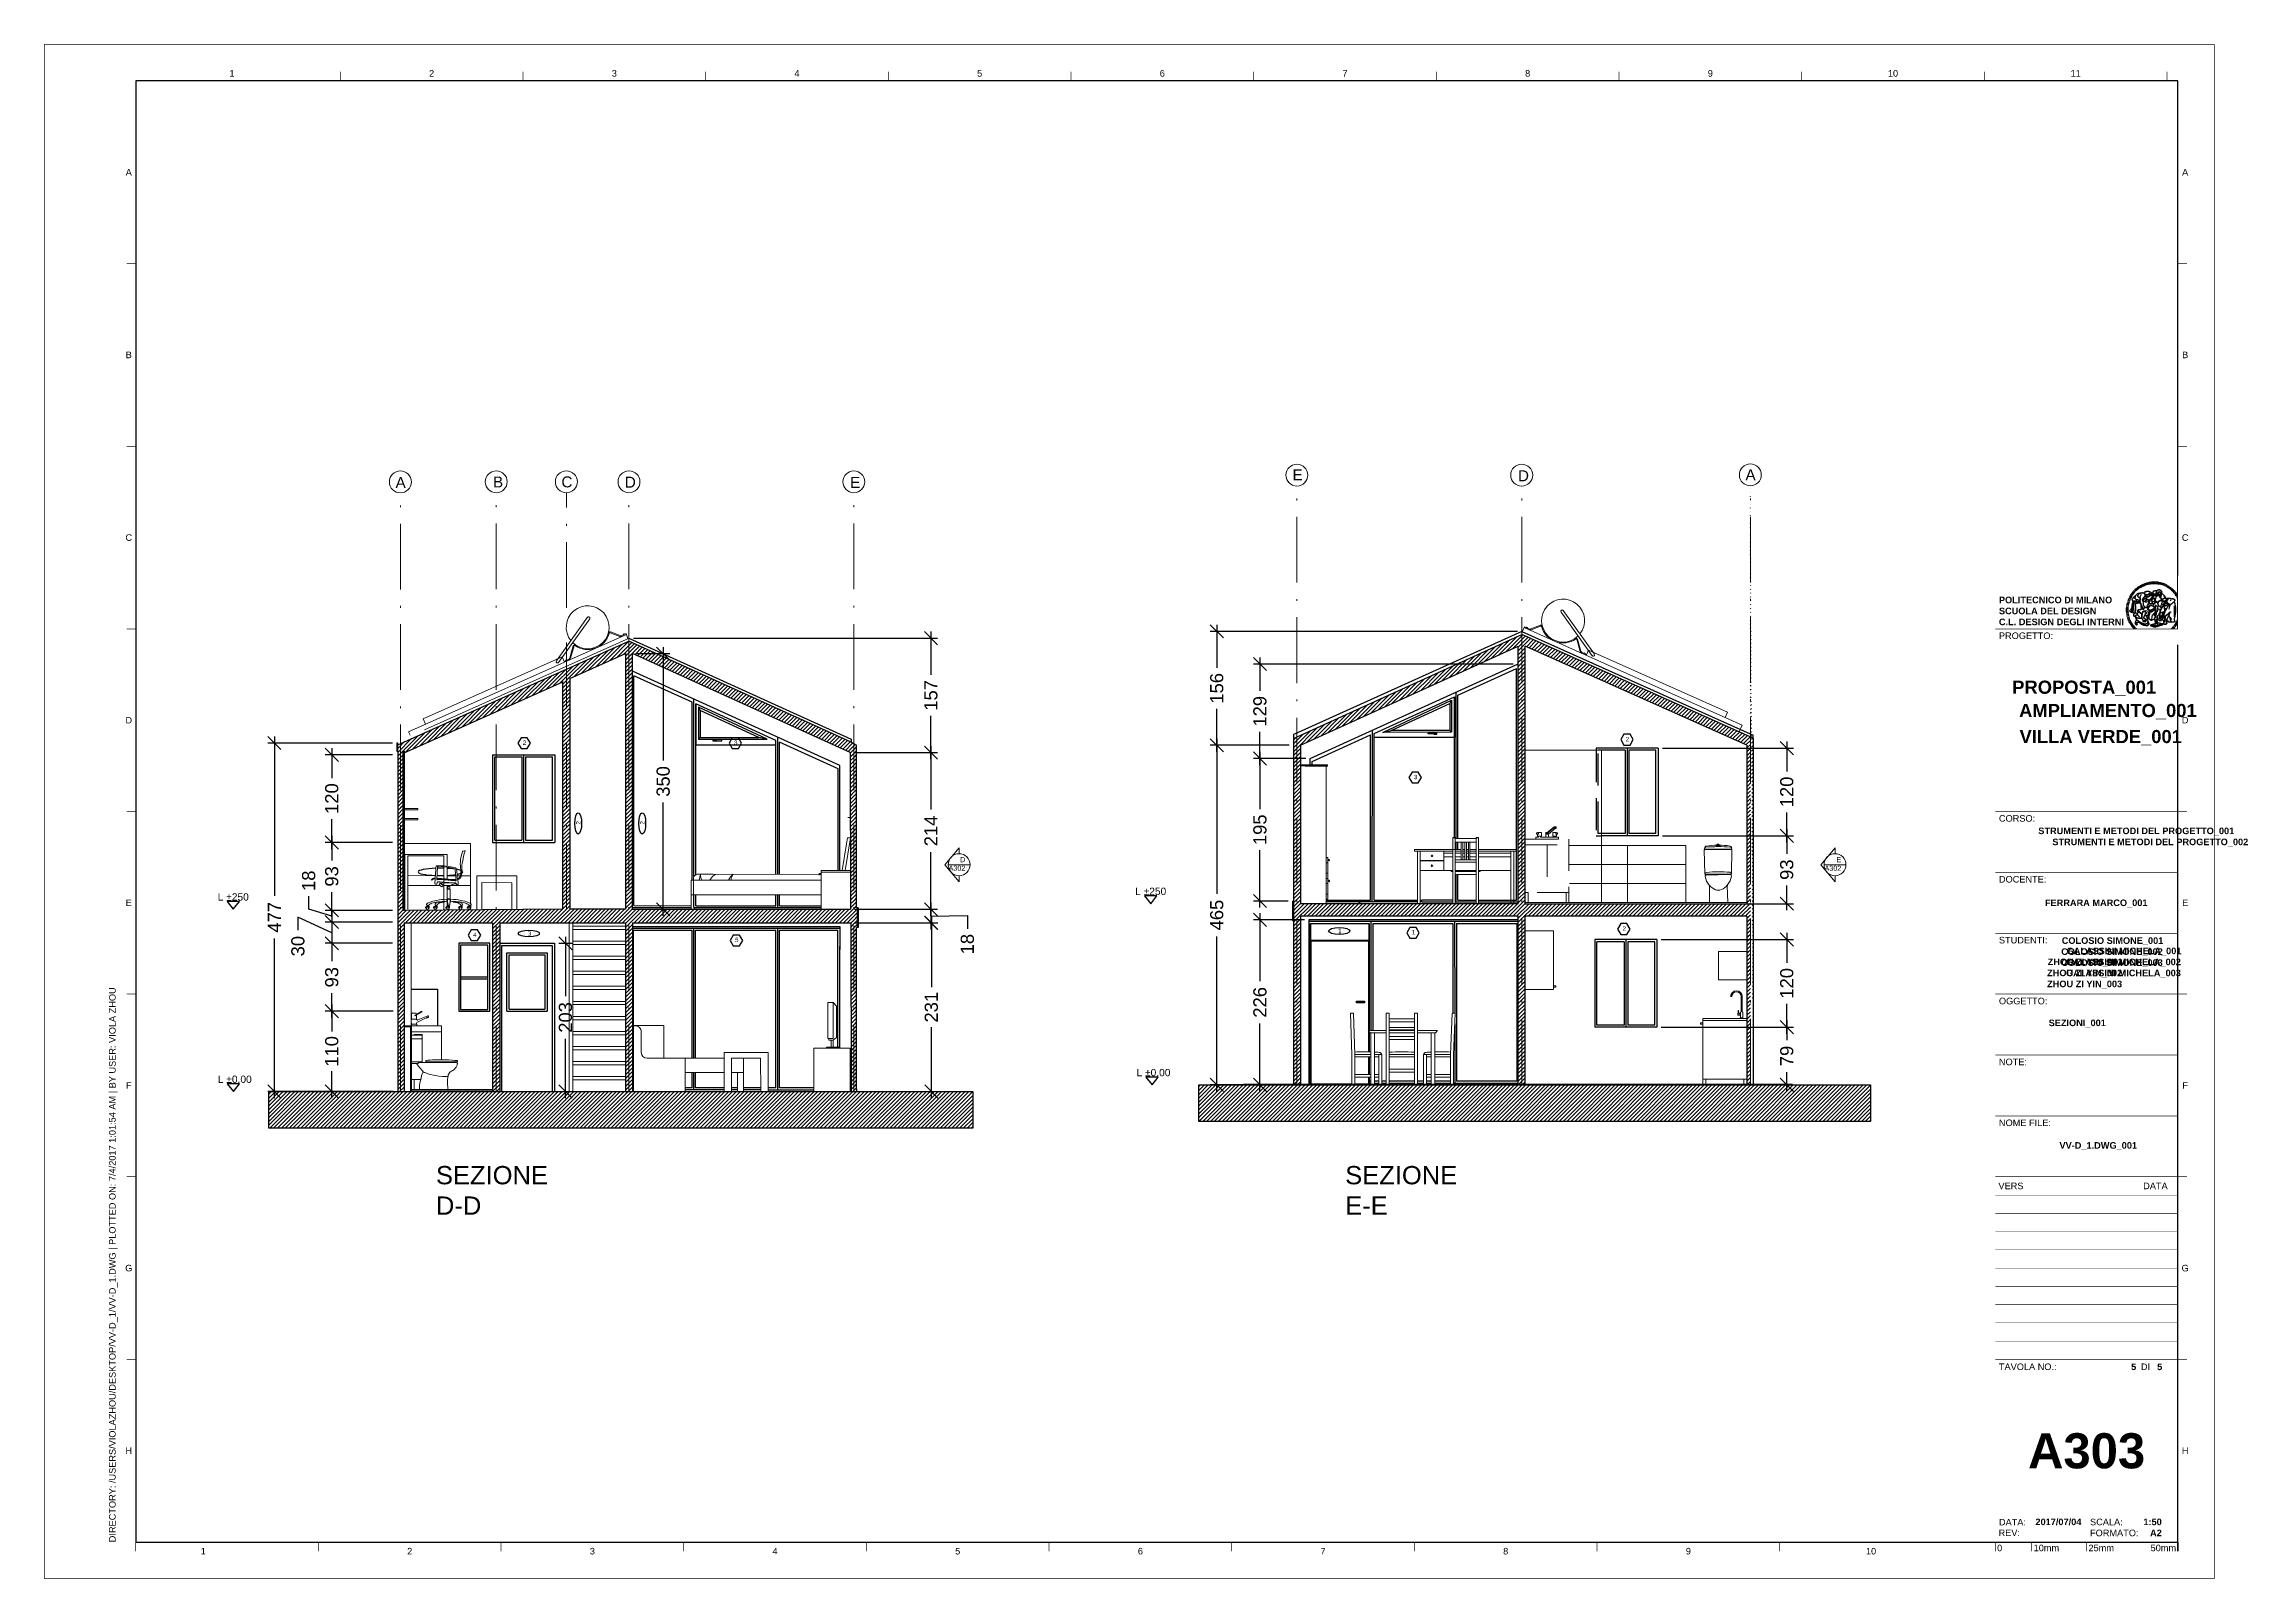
# Paper-space layout 'A303' of a CAD drawing. Header units: millimetres. Extents: x 0 to 603, y 0 to 420.
# The model-space entities are those that its viewports show. They can reach past a viewport. Long polylines and large blocks are cut down to what shows.
import ezdxf
from ezdxf.enums import TextEntityAlignment as Align

# ---------------------------------------------------------------- set-up
doc = ezdxf.new("R2010")
doc.units = ezdxf.units.MM
doc.header["$MEASUREMENT"] = 0
doc.set_wipeout_variables(frame=1)
for name, pattern in [('ACAD_ISO10W100', [18, 12, -3, 0, -3]), ('AUSGEZOGEN', [0]), ('HIDDEN', [0.375, 0.25, -0.125])]:
    doc.linetypes.add(name, pattern=pattern)
doc.layers.get('DEFPOINTS').update_dxf_attribs({"color": 210})
doc.layers.add('ARREDI', color=8, linetype='Continuous', lineweight=18)
for name, color, linetype in [('CORNICE', 7, 'Continuous'), ('G-ANNO-LOGO', 3, 'Continuous'), ('G-ANNO-TEXT', 3, 'Continuous'), ('G-ANNO-TTLB', 3, 'Continuous'), ('INFISSI', 4, 'Continuous'), ('NUMERAZIONE', 30, 'Continuous'), ('quote nuove', 2, 'Continuous'), ('STRUTTURA', 1, 'Continuous')]:
    doc.layers.add(name, color=color, linetype=linetype)
doc.layers.add('G-ANNO-NPLT', color=210, linetype='Continuous', plot=False)
doc.layers.get('CORNICE').off()
doc.styles.add('ARIAL', font='Arial.ttf')
doc.styles.add('ARIAL-BOLD', font='Arial Bold.ttf')
doc.styles.add('E-ARIAL', font='Arial.ttf')
doc.styles.get("Standard").update_dxf_attribs({"font": 'Arial.ttf'})
doc.dimstyles.new('TICK_36', dxfattribs={"dimtxt": 3.6, "dimasz": 3.6, "dimexe": 1.8, "dimexo": 1.2, "dimgap": 1.8, "dimtad": 0, "dimdec": 0, "dimzin": 0, "dimdsep": 46, "dimtxsty": 'ARIAL', "dimblk": 'OBLIQUE', "dimcen": 1.8, "dimdle": 1.8, "dimclrd": 256, "dimclrt": 256, "dimadec": 0, "dimazin": 0, "dimtfac": 1, "dimtdec": 0, "dimtmove": 1, "dimatfit": 3, "dimldrblk": 'OPEN90', "dimfxl": 1, "dimtfill": 1, "dimtolj": 1, "dimtzin": 0, "dimarcsym": 0})
pattern_1 = [(45, (1417.8776, 1769.8616), (-2.6516504, 2.6516504), [])]
pattern_2 = [(45, (288.8453, -1978.8854), (-2.6516504, 2.6516504), [])]

psp = doc.layouts.new('A303')

# ---------------------------------------------------------------- texts
at = {"layer": 'G-ANNO-TEXT', "style": 'ARIAL'}
for s, p in [('1', (51.32, 412.13)), ('2', (105.97, 412.13)), ('3', (155.97, 412.13)), ('4', (205.97, 412.13)), ('5', (255.97, 412.13)), ('6', (305.97, 412.13)), ('7', (355.97, 412.13)), ('8', (405.97, 412.13)), ('9', (455.97, 412.13)), ('10', (505.97, 412.13)), ('11', (555.97, 412.13)), ('A', (23.06, 385.06)), ('A', (585.95, 385.06)), ('B', (23.06, 335.06)), ('B', (585.95, 335.06)), ('C', (23.06, 285.06)), ('C', (585.95, 285.06)), ('D', (23.06, 235.06)), ('D', (585.95, 235.06)), ('E', (23.06, 185.06)), ('E', (585.95, 185.06)), ('F', (23.06, 135.06)), ('F', (585.95, 135.06)), ('G', (23.06, 85.06)), ('G', (585.95, 85.06)), ('H', (23.06, 35.06)), ('H', (585.95, 35.06)), ('1', (43.46, 7.57)), ('2', (99.97, 7.57)), ('3', (149.97, 7.57)), ('4', (199.97, 7.57)), ('5', (249.97, 7.57)), ('6', (299.97, 7.57)), ('7', (349.97, 7.57)), ('8', (399.97, 7.57)), ('9', (449.97, 7.57)), ('10', (499.97, 7.57))]:
    psp.add_text(s, height=1.8, dxfattribs=at).set_placement(p, align=Align.MIDDLE_CENTER)
for s, p in [('PROGETTO:', (534.97, 259.08)), ('CORSO:', (534.97, 209.08)), ('DOCENTE:', (534.97, 192.41)), ('STUDENTI:', (534.97, 175.74)), ('OGGETTO:', (534.97, 159.08)), ('NOTE:', (534.97, 142.41)), ('NOME FILE:', (534.97, 125.74)), ('TAVOLA NO.:', (534.97, 58.95))]:
    psp.add_text(s, height=1.8, dxfattribs=at).set_placement(p, align=Align.TOP_LEFT)
for s, p in [('VERS', (534.84, 107.56)), ('DI', (573.83, 58.05)), ('REV:', (534.87, 12.6)), ('DATA:', (534.97, 15.51)), ('SCALA:', (559.91, 15.56)), ('FORMATO:', (559.91, 12.56))]:
    psp.add_text(s, height=1.8, dxfattribs=at).set_placement(p, align=Align.MIDDLE_LEFT)
at = {"layer": 'G-ANNO-TEXT'}
for s, style, p in [('DATA', 'ARIAL', (581.16, 107.56)), ('A2', 'ARIAL-BOLD', (579.55, 12.56))]:
    psp.add_text(s, height=1.8, dxfattribs=dict(at, style=style)).set_placement(p, align=Align.MIDDLE_RIGHT)
at = {"layer": 'G-ANNO-TEXT', "insert": (17.67, 10.01), "char_height": 1.8, "attachment_point": 1, "rotation": 90, "style": 'ARIAL'}
psp.add_mtext_dynamic_manual_height_columns('DIRECTORY: /USERS/VIOLAZHOU/DESKTOP/VV-D_1/VV-D_1.DWG | PLOTTED ON: 7/4/2017 1:01:54 AM | BY USER: VIOLA ZHOU', width=412.209, gutter_width=9, heights=[0], dxfattribs=at)
at = {"layer": 'G-ANNO-TEXT', "style": 'ARIAL-BOLD'}
for tag, p, s, height in [('PROPOSTA_001', (538.6, 242.29), 'PROJECT_TITLE', 3.6), ('AMPLIAMENTO_001', (540.49, 235.91), 'PROJECT_TITLE', 3.6), ('VILLA VERDE_001', (540.62, 228.78), 'PROJECT_TITLE', 3.6), ('COLOSIO SIMONE_001', (552.17, 173.82), 'STUDENT 1', 1.8), ('ZHOU ZI YIN_001', (548.31, 168), 'STUDENT 1', 1.8), ('COLOSIO SIMONE_002', (552.02, 170.8), 'STUDENT 2', 1.8), ('COLOSIO SIMONE_003', (552.02, 167.79), 'STUDENT 3', 1.8), ('GALASSINI MICHELA_002', (553.34, 167.98), 'STUDENT 2', 1.8), ('GALASSINI MICHELA_001', (553.49, 171), 'STUDENT 1', 1.8), ('ZHOU ZI YIN_002', (548.16, 164.98), 'STUDENT 2', 1.8), ('ZHOU ZI YIN_003', (548.16, 161.96), 'STUDENT 3', 1.8), ('GALASSINI MICHELA_003', (553.34, 164.96), 'STUDENT 3', 1.8), ('SEZIONI_001', (548.58, 151.3), 'DRAWING_TITLE', 1.8), ('VV-D_1.DWG_001', (551.54, 117.75), 'VV-D_1.dwg', 1.8)]:
    psp.add_attdef(tag, p, s, height=height, dxfattribs=at)
at = {"layer": 'G-ANNO-TEXT', "style": 'ARIAL-BOLD', "flags": 2}
for tag, p, s in [('STRUMENTI E METODI DEL PROGETTO_001', (545.74, 203.86), 'STRUMENTI E METODI'), ('STRUMENTI E METODI DEL PROGETTO_002', (549.58, 200.84), 'DEL PROGETTO'), ('FERRARA MARCO_001', (547.56, 184.17), 'MARCO FERRARA')]:
    psp.add_attdef(tag, p, s, height=1.8, dxfattribs=at)
at = {"layer": 'G-ANNO-TEXT', "style": 'ARIAL-BOLD'}
for tag, text, p in [('5', '000', (572.55, 58.04)), ('1:50', '1:0000', (579.55, 15.59))]:
    psp.add_attdef(tag, text=text, height=1.8, dxfattribs=at).set_placement(p, align=Align.MIDDLE_RIGHT)
for tag, text, p in [('5', '999', (578.29, 58.04)), ('2017/07/04', '2017/05/08', (544.96, 15.59)), ('', 'A', (538.58, 6.15))]:
    psp.add_attdef(tag, text=text, height=1.8, dxfattribs=at).set_placement(p, align=Align.MIDDLE_LEFT)
psp.add_attdef('A303', text='A000', height=9.6, dxfattribs=at).set_placement((558.97, 35.06), align=Align.MIDDLE_CENTER)

msp = doc.modelspace()

# ---------------------------------------------------------------- texts
at = {"layer": 'NUMERAZIONE'}
for s, p in [('L ±250', (2738.9, 1760.8)), ('L ±250', (3994.5, 1768.5)), ('L ±0.00', (2739, 1511.3)), ('L ±0.00', (3996.4, 1520.4))]:
    msp.add_text(s, height=9.99, dxfattribs=at).set_placement(p)
at = {"layer": 'NUMERAZIONE', "ltscale": 0.1, "char_height": 6, "attachment_point": 1}
for s, width, insert in [('2', 0.582, (3156.5, 1980)), ('3', 0.582, (3445.6, 1980, 1758.7)), ('2', 0.582, (4666, 1984.8)), ('3', 0.582, (4376, 1932.9)), ('1', 0.582, (4272.3, 1722.2)), ('1', 0.582, (4373.1, 1720.5)), ('2', 0.582, (4661.6, 1725.6)), ('4', 0.582, (3088.4, 1717.1)), ('3', 6, (3163.4, 1718.8)), ('5', 0.582, (3447, 1710))]:
    msp.add_mtext_dynamic_manual_height_columns(s, width=width, gutter_width=12.5, heights=[0], dxfattribs=dict(at, insert=insert))
at = {"layer": 'NUMERAZIONE', "ltscale": 0.1, "char_height": 6, "attachment_point": 1, "rotation": 90}
for insert in [(3229.4, 1865), (3317, 1865)]:
    msp.add_mtext_dynamic_manual_height_columns('2', width=0.582, gutter_width=12.5, heights=[0], dxfattribs=dict(at, insert=insert))
at = {"layer": 'NUMERAZIONE', "lineweight": 0, "char_height": 7, "attachment_point": 9}
for s, insert in [('   D\\PA302', (3762.1, 1801.6)), ('   E\\PA302', (4960.9, 1801.5))]:
    msp.add_mtext_dynamic_manual_height_columns(s, width=18.82, gutter_width=12.5, heights=[0], dxfattribs=dict(at, insert=insert))
at = {"layer": 'quote nuove', "color": 253, "lineweight": 0, "char_height": 15, "attachment_point": 1}
for s, insert in [('A', (2982.3, 2340.6, -16.7)), ('B', (3115.6, 2341.3)), ('C', (3209.3, 2341.4)), ('D', (3296, 2341)), ('E', (3604.4, 2340.7)), ('E', (4209.9, 2351, 19.6)), ('D', (4518.4, 2349.8)), ('A', (4829.8, 2351.1))]:
    msp.add_mtext_dynamic_manual_height_columns(s, width=15.192, gutter_width=12.5, heights=[0], dxfattribs=dict(at, insert=insert))
at = {"layer": 'STRUTTURA', "ltscale": 0.1, "char_height": 25, "attachment_point": 1}
for s, insert in [('SEZIONE D-D', (3037.6, 1397.5)), ('SEZIONE E-E', (4282, 1397.5))]:
    msp.add_mtext_dynamic_manual_height_columns(s, width=23.993, gutter_width=12.5, heights=[0], dxfattribs=dict(at, insert=insert))

# ---------------------------------------------------------------- blocks, each defined once
blk = doc.blocks.new('logoPolimi')
for p, q in [((-1.41, 1.91), (-1.28, 1.74)), ((-1.32, 1.97), (-1.2, 1.8)), ((-1.22, 2.03), (-1.11, 1.85)), ((-1.13, 2.09), (-1.03, 1.9)), ((-1.03, 2.14), (-0.94, 1.95)), ((-0.93, 2.18), (-0.84, 1.99)), ((-0.83, 2.22), (-0.75, 2.03)), ((-0.72, 2.26), (-0.66, 2.06)), ((-0.61, 2.29), (-0.56, 2.09)), ((-0.51, 2.32), (-0.46, 2.11)), ((-0.4, 2.34), (-0.36, 2.13)), ((-0.29, 2.35), (-0.26, 2.14)), ((-0.18, 2.36), (-0.16, 2.15)), ((-0.07, 2.37), (-0.06, 2.16)), ((0.04, 2.37), (0.04, 2.16)), ((0.15, 2.36), (0.14, 2.16)), ((0.26, 2.36), (0.24, 2.15)), ((0.37, 2.34), (0.34, 2.13)), ((0.48, 2.32), (0.44, 2.12)), ((0.59, 2.3), (0.54, 2.09)), ((0.69, 2.27), (0.63, 2.07)), ((0.8, 2.23), (0.73, 2.03)), ((0.9, 2.19), (0.82, 2)), ((1, 2.15), (0.91, 1.96)), ((1.1, 2.1), (1, 1.91)), ((1.2, 2.04), (1.09, 1.86)), ((1.29, 1.99), (1.18, 1.81)), ((1.38, 1.92), (1.26, 1.75)), ((-2.37, 0.12), (-2.16, 0.11)), ((-2.37, 0.01), (-2.16, 0.01)), ((-2.36, 0.23), (-2.15, 0.21)), ((-2.35, 0.34), (-2.14, 0.31)), ((-2.33, 0.45), (-2.12, 0.41)), ((-2.3, 0.55), (-2.1, 0.51)), ((-2.28, 0.66), (-2.07, 0.6)), ((-2.24, 0.77), (-2.04, 0.7)), ((-2.2, 0.87), (-2.01, 0.79)), ((-2.16, 0.97), (-1.97, 0.89)), ((-2.11, 1.07), (-1.93, 0.98)), ((-2.06, 1.17), (-1.88, 1.07)), ((-2.01, 1.26), (-1.83, 1.15)), ((-1.94, 1.36), (-1.77, 1.24)), ((-1.88, 1.45), (-1.71, 1.32)), ((-1.84, 0.03), (-1.82, 0.35)), ((-1.81, 1.53), (-1.65, 1.4)), ((-1.74, 1.61), (-1.58, 1.47)), ((-1.73, 0.59), (-1.73, 0.59)), ((-1.73, 0.59), (-1.73, 0.59)), ((-1.66, 1.69), (-1.51, 1.54)), ((-1.65, 0.57), (-1.65, 0.57)), ((-1.59, 1.12), (-1.59, 1.12)), ((-1.58, 1.77), (-1.44, 1.61)), ((-1.51, 0.55), (-1.51, 0.55)), ((-1.51, 0.55), (-1.51, 0.55)), ((-1.49, 1.84), (-1.36, 1.68)), ((-1.31, 0.79), (-1.21, 0.75)), ((-1.21, 0.75), (-1.31, 0.79)), ((-1.21, 0.75), (-1.31, 0.79)), ((-1.21, 0.75), (-1.21, 0.75)), ((-1.21, 0.75), (-1.21, 0.75)), ((-1.19, 0.76), (-1.19, 0.76)), ((-1.19, 0.76), (-1.19, 0.76)), ((-1.17, 0.99), (-1.18, 0.99)), ((-1.18, 0.99), (-1.17, 0.99)), ((-1.16, 0.57), (-1.16, 0.57)), ((-1.16, 0.57), (-1.16, 0.57)), ((-1.1, 0.01), (-0.99, 0.06)), ((-0.99, 0.06), (-1.1, 0.01)), ((-0.99, 0.06), (-1.1, 0.01)), ((-0.99, 0.06), (-0.99, 0.06)), ((-0.99, 0.06), (-0.99, 0.06)), ((-0.97, 0.79), (-0.98, 0.79)), ((-0.89, 0.84), (-0.97, 0.79)), ((-0.97, 0.79), (-0.89, 0.84)), ((-0.96, 1.41), (-0.96, 1.41)), ((-0.96, 1.41), (-0.96, 1.41)), ((-0.89, 0.84), (-0.82, 0.87)), ((-0.82, 0.87), (-0.89, 0.84)), ((-0.89, 0.84), (-0.82, 0.87)), ((-0.88, 0.83), (-0.89, 0.84)), ((-0.85, 1.39), (-0.85, 1.39)), ((-0.85, 1.39), (-0.85, 1.39)), ((-0.84, 0.14), (-0.84, 0.14)), ((-0.77, 1.08), (-0.78, 1.08)), ((-0.78, 1.08), (-0.77, 1.08)), ((-0.61, 1.12), (-0.77, 1.08)), ((-0.77, 1.08), (-0.61, 1.12)), ((-0.77, 1.08), (-0.61, 1.12)), ((-0.75, 1.3), (-0.76, 1.29)), ((-0.76, 1.29), (-0.75, 1.3)), ((-0.65, 0.99), (-0.7, 0.96)), ((-0.69, 0.18), (-0.68, 0.18)), ((-0.66, 0.93), (-0.66, 0.93)), ((-0.66, 0.93), (-0.64, 0.93)), ((-0.66, 0.93), (-0.66, 0.93)), ((-0.66, 0.93), (-0.66, 0.93)), ((-0.63, 1.01), (-0.63, 1.01)), ((-0.63, 1.01), (-0.62, 1.01)), ((-0.63, 0.66), (-0.63, 0.66)), ((-0.6, 1.12), (-0.61, 1.12)), ((-0.61, 1.12), (-0.6, 1.12)), ((-0.61, 1.12), (-0.6, 1.12)), ((-0.61, 0.86), (-0.57, 0.85)), ((-0.57, 0.85), (-0.61, 0.86)), ((-0.61, 0.86), (-0.57, 0.85)), ((-0.53, 1.08), (-0.6, 1.12)), ((-0.6, 1.12), (-0.6, 1.11)), ((-0.6, 1.12), (-0.53, 1.08)), ((-0.57, 0.8), (-0.59, 0.8)), ((-0.57, 0.85), (-0.53, 0.84)), ((-0.57, 0.85), (-0.57, 0.85)), ((-0.57, 0.85), (-0.57, 0.85)), ((-0.57, 0.85), (-0.53, 0.84)), ((-0.56, 0.29), (-0.49, 0.48)), ((-0.56, 0.14), (-0.56, 0.29)), ((-0.5, 0.11), (-0.56, 0.14)), ((-0.53, 0.84), (-0.51, 0.84)), ((-0.53, 0.84), (-0.51, 0.84)), ((-0.53, 0.84), (-0.53, 0.84)), ((-0.51, 0.11), (-0.51, 0.11)), ((-0.51, 0.11), (-0.51, 0.11)), ((-0.34, 0.33), (-0.5, 0.11)), ((-0.49, 0.48), (-0.41, 0.55)), ((-0.42, 0.8), (-0.47, 0.79)), ((-0.42, 0.8), (-0.47, 0.79)), ((-0.47, 0.79), (-0.45, 0.76)), ((-0.47, 0.79), (-0.45, 0.76)), ((-0.45, 1.14), (-0.42, 1.11)), ((-0.42, 1.26), (-0.36, 1.22)), ((-0.41, 0.55), (-0.34, 0.49)), ((-0.4, 1.37), (-0.38, 1.38)), ((-0.39, 1.37), (-0.4, 1.37)), ((-0.35, 1.33), (-0.4, 1.37)), ((-0.39, 1.24), (-0.4, 1.23)), ((-0.38, 1.14), (-0.38, 1.14)), ((-0.34, 0.49), (-0.09, 0.48)), ((-0.16, 0.32), (-0.34, 0.33)), ((-0.14, 0.32), (-0.31, 0.34)), ((-0.28, 1.3), (-0.29, 1.3)), ((-0.28, 1.3), (-0.28, 1.3)), ((-0.16, 1.24), (-0.16, 1.25)), ((-0.16, 1.25), (-0.16, 1.25)), ((-0.16, 0.49), (-0.14, 0.64)), ((-0.06, 0.27), (-0.16, 0.32)), ((-0.1, 0.88), (-0.09, 0.87)), ((-0.08, 1.37), (-0.08, 1.38)), ((-0.08, 1.23), (-0.05, 1.21)), ((-0.05, 1.21), (-0.08, 1.23)), ((-0.08, 1.23), (-0.05, 1.21)), ((-0.03, 0.26), (-0.06, 0.27)), ((-0.05, 1.21), (-0.04, 1.21)), ((-0.04, 1.21), (-0.05, 1.21)), ((-0.04, 1.21), (-0.04, 1.21)), ((-0.04, 1.21), (-0.04, 1.21)), ((-0.04, 0.48), (-0.03, 0.26)), ((0.03, 1.15), (0.03, 1.15)), ((0.03, 0.66), (0.03, 0.67)), ((0.07, 0.58), (0.07, 0.57)), ((0.1, 1.18), (0.1, 1.18)), ((0.1, 0.84), (0.1, 0.84)), ((0.13, 1.32), (0.17, 1.19)), ((0.14, 0.71), (0.34, 0.65)), ((0.31, 0.56), (0.17, 0.63)), ((0.27, 1.61), (0.27, 1.61)), ((0.27, 1.61), (0.27, 1.61)), ((0.27, 1.61), (0.27, 1.61)), ((0.29, 1.29), (0.29, 1.29)), ((0.29, 1.29), (0.29, 1.29)), ((0.29, 1.29), (0.29, 1.29)), ((0.29, 1.29), (0.29, 1.29)), ((0.33, 0.49), (0.34, 0.49)), ((0.33, 0.03), (0.35, 0.03)), ((0.33, 0.03), (0.35, 0.03)), ((0.34, 0.65), (0.34, 0.64)), ((0.35, 0.03), (0.57, 0.06)), ((0.35, 0.03), (0.57, 0.06)), ((0.35, 0.03), (0.35, 0.03)), ((0.35, 0.03), (0.35, 0.03)), ((0.38, 1.36), (0.37, 1.35)), ((0.38, 0.34), (0.37, 0.34)), ((0.38, 0.34), (0.38, 0.34)), ((0.43, 0.67), (0.39, 0.64)), ((0.49, 1.05), (0.51, 1.13)), ((0.51, 1.13), (0.49, 1.05)), ((0.49, 1.05), (0.51, 1.13)), ((0.51, 1.31), (0.5, 1.29)), ((0.51, 1.13), (0.52, 1.23)), ((0.52, 1.23), (0.51, 1.23)), ((0.51, 1.23), (0.52, 1.23)), ((0.52, 1.23), (0.51, 1.13)), ((0.51, 1.13), (0.52, 1.23)), ((0.52, 1.24), (0.6, 1.37)), ((0.52, 1.23), (0.6, 1.36)), ((0.6, 1.36), (0.52, 1.23)), ((0.52, 1.23), (0.52, 1.23)), ((0.52, 1.23), (0.52, 1.24)), ((0.52, 1.23), (0.52, 1.23)), ((0.55, 1.07), (0.53, 1.06)), ((0.53, 1.04), (0.53, 1.06)), ((0.53, 1.05), (0.53, 1.04)), ((0.54, 0.3), (0.63, 0.32)), ((0.54, -0.08), (0.61, 0.06)), ((0.61, 0.06), (0.54, -0.08)), ((0.54, -0.08), (0.61, 0.06)), ((0.56, 0.19), (0.59, 0.21)), ((0.57, 1.07), (0.57, 1.07)), ((0.57, 1.07), (0.57, 1.07)), ((0.57, 1.07), (0.57, 1.07)), ((0.57, 1.07), (0.57, 1.07)), ((0.57, 1.07), (0.57, 1.07)), ((0.57, 1.07), (0.57, 1.07)), ((0.57, 1.07), (0.57, 1.07)), ((0.58, 0.3), (0.59, 0.29)), ((0.59, 0.78), (0.59, 0.79)), ((0.59, 0.79), (0.59, 0.79)), ((0.59, 0.79), (0.59, 0.79)), ((0.59, 0.79), (0.59, 0.78)), ((0.61, 0.06), (0.6, 0.07)), ((0.6, 0.07), (0.61, 0.06)), ((0.61, 0.06), (0.61, 0.07)), ((0.62, 0.21), (0.65, 0.22)), ((0.64, 1.37), (0.65, 1.37)), ((0.69, 0.86), (0.68, 0.86)), ((0.68, 0.86), (0.69, 0.86)), ((0.68, 0.76), (0.68, 0.76)), ((0.76, 0.26), (0.76, 0.26)), ((0.82, 0.35), (0.84, 0.36)), ((0.82, 0.35), (0.82, 0.35)), ((0.84, 0.36), (0.84, 0.37)), ((0.85, 0.34), (1.05, 0.35)), ((0.93, 1.05), (0.93, 1.05)), ((0.93, 1.05), (0.93, 1.05)), ((0.93, 1.05), (0.93, 1.04)), ((0.93, 1.05), (0.93, 1.05)), ((0.97, 0.66), (0.96, 0.66)), ((1.01, 0.97), (0.98, 0.96)), ((1.17, 0.96), (1.17, 0.95)), ((1.17, 0.95), (1.17, 0.95)), ((1.34, 0.37), (1.26, 0.04)), ((1.27, 0.37), (1.27, 0.38)), ((1.28, 0.95), (1.28, 0.95)), ((1.47, 1.86), (1.34, 1.69)), ((1.37, 0.73), (1.46, 0.81)), ((1.41, 0.4), (1.41, 0.41)), ((1.56, 1.79), (1.42, 1.63)), ((1.64, 1.71), (1.49, 1.56)), ((1.49, 0.9), (1.57, 0.92)), ((1.72, 1.63), (1.56, 1.49)), ((1.67, 0.6), (1.57, 0.53)), ((1.79, 1.55), (1.63, 1.41)), ((1.86, 1.47), (1.7, 1.34)), ((1.93, 1.38), (1.76, 1.26)), ((1.99, 1.29), (1.81, 1.17)), ((2.05, 1.19), (1.87, 1.09)), ((2.1, 1.1), (1.92, 1)), ((2.15, 1), (1.96, 0.91)), ((2.19, 0.9), (2, 0.82)), ((2.23, 0.79), (2.04, 0.72)), ((2.27, 0.69), (2.07, 0.63)), ((2.3, 0.58), (2.09, 0.53)), ((2.32, 0.47), (2.12, 0.43)), ((2.34, 0.37), (2.13, 0.33)), ((2.36, 0.26), (2.15, 0.23)), ((2.37, 0.15), (2.16, 0.13)), ((2.37, 0.04), (2.16, 0.03)), ((-2.37, -0.1), (-2.16, -0.09)), ((-2.36, -0.21), (-2.15, -0.19)), ((-2.35, -0.32), (-2.14, -0.29)), ((-2.33, -0.43), (-2.12, -0.39)), ((-2.31, -0.54), (-2.1, -0.49)), ((-2.28, -0.65), (-2.08, -0.59)), ((-2.25, -0.75), (-2.05, -0.69)), ((-2.21, -0.86), (-2.02, -0.78)), ((-2.17, -0.96), (-1.98, -0.87)), ((-2.12, -1.06), (-1.93, -0.96)), ((-2.07, -1.16), (-1.89, -1.05)), ((-2.04, -0.15), (-1.97, -0.2)), ((-2.01, -1.25), (-1.84, -1.14)), ((-1.95, -1.34), (-1.78, -1.22)), ((-1.89, -1.43), (-1.72, -1.31)), ((-1.82, -1.52), (-1.66, -1.38)), ((-1.75, -1.6), (-1.59, -1.46)), ((-1.67, -1.68), (-1.52, -1.53)), ((-1.58, -0.12), (-1.6, -0.18)), ((-1.6, -0.18), (-1.58, -0.28)), ((-1.57, -0.54), (-1.59, -0.54)), ((-1.59, -0.54), (-1.59, -0.54)), ((-1.59, -1.76), (-1.45, -1.6)), ((-1.56, -0.32), (-1.56, -0.31)), ((-1.56, -0.31), (-1.56, -0.31)), ((-1.53, -0.65), (-1.53, -0.65)), ((-1.53, -0.65), (-1.53, -0.65)), ((-1.51, -1.83), (-1.37, -1.67)), ((-1.48, -0.86), (-1.48, -0.85)), ((-1.42, -0.37), (-1.42, -0.37)), ((-1.42, -1.9), (-1.29, -1.73)), ((-1.38, -0.46), (-1.38, -0.46)), ((-1.33, -1.96), (-1.21, -1.79)), ((-1.31, -0.24), (-1.31, -0.23)), ((-1.31, -0.23), (-1.31, -0.24)), ((-1.24, -2.02), (-1.13, -1.84)), ((-1.23, -0.19), (-1.23, -0.19)), ((-1.23, -0.19), (-1.23, -0.19)), ((-1.23, -0.19), (-1.23, -0.19)), ((-1.23, -0.19), (-1.23, -0.19)), ((-1.01, -0.39), (-1.02, -0.39)), ((-1.02, -0.39), (-1.01, -0.39)), ((-1.02, -0.7), (-1.02, -0.7)), ((-1.02, -0.7), (-1.02, -0.7)), ((-1.02, -0.7), (-1.02, -0.7)), ((-0.79, -0.51), (-0.83, -0.58)), ((-0.83, -0.58), (-0.79, -0.51)), ((-0.83, -0.58), (-0.79, -0.51)), ((-0.78, -1.05), (-0.83, -0.94)), ((-0.83, -0.94), (-0.78, -1.05)), ((-0.83, -0.94), (-0.83, -0.94)), ((-0.83, -0.94), (-0.78, -1.05)), ((-0.82, -1.23), (-0.82, -1.23)), ((-0.82, -1.23), (-0.77, -1.23)), ((-0.77, -1.23), (-0.82, -1.23)), ((-0.82, -1.23), (-0.82, -1.23)), ((-0.77, -1.23), (-0.82, -1.23)), ((-0.75, -0.96), (-0.8, -0.89)), ((-0.8, -0.89), (-0.79, -0.92)), ((-0.79, -0.92), (-0.8, -0.89)), ((-0.8, -0.89), (-0.75, -0.96)), ((-0.79, -0.92), (-0.8, -0.89)), ((-0.8, -0.89), (-0.8, -0.89)), ((-0.8, -0.89), (-0.75, -0.96)), ((-0.79, -0.92), (-0.78, -0.95)), ((-0.78, -0.95), (-0.79, -0.92)), ((-0.78, -0.95), (-0.79, -0.92)), ((-0.77, -0.49), (-0.78, -0.48)), ((-0.78, -0.48), (-0.77, -0.49)), ((-0.78, -0.95), (-0.76, -1)), ((-0.76, -1), (-0.78, -0.95)), ((-0.76, -1), (-0.78, -0.95)), ((-0.71, -0.89), (-0.75, -0.87)), ((-0.75, -0.87), (-0.71, -0.89)), ((-0.75, -0.87), (-0.71, -0.89)), ((-0.72, -1.01), (-0.75, -0.96)), ((-0.75, -0.96), (-0.72, -1.01)), ((-0.75, -0.96), (-0.72, -1.01)), ((-0.64, -0.93), (-0.71, -0.89)), ((-0.71, -0.89), (-0.64, -0.93)), ((-0.71, -0.89), (-0.64, -0.93)), ((-0.66, -0.53), (-0.66, -0.53)), ((-0.66, -0.53), (-0.66, -0.53)), ((-0.66, -0.53), (-0.66, -0.53)), ((-0.39, -0.81), (-0.51, -0.69)), ((-0.51, -1.04), (-0.5, -1.04)), ((-0.48, -0.42), (-0.48, -0.42)), ((-0.48, -0.42), (-0.48, -0.42)), ((-0.48, -0.42), (-0.48, -0.42)), ((-0.41, -0.51), (-0.41, -0.51)), ((-0.38, -0.05), (-0.39, -0.12)), ((-0.39, -0.12), (-0.37, -0.1)), ((-0.35, -0.14), (-0.37, -0.08)), ((-0.37, -0.09), (-0.37, -0.09)), ((-0.33, -0.12), (-0.35, -0.14)), ((-0.32, -0.14), (-0.35, -0.14)), ((-0.35, -0.18), (-0.34, -0.22)), ((-0.34, -0.08), (-0.29, -0.16)), ((-0.34, -0.22), (-0.34, -0.22)), ((-0.27, -0.17), (-0.32, -0.14)), ((-0.25, -0.91), (-0.26, -0.9)), ((-0.26, -1.29), (0.1, -1.2)), ((0.1, -1.2), (-0.26, -1.29)), ((0.08, -1.4), (-0.26, -1.29)), ((-0.26, -1.29), (0.08, -1.4)), ((-0.26, -1.38), (-0.26, -1.29)), ((-0.26, -1.29), (-0.26, -1.29)), ((-0.26, -1.29), (-0.26, -1.38)), ((-0.26, -1.29), (0.08, -1.4)), ((-0.26, -1.29), (-0.26, -1.29)), ((0.08, -1.49), (-0.26, -1.38)), ((-0.26, -1.38), (0.09, -1.49)), ((-0.14, -0.15), (-0.16, -0.13)), ((-0.11, -0.04), (-0.12, -0.05)), ((-0.04, -0.41), (-0.01, -0.44)), ((-0.01, -0.44), (-0.04, -0.41)), ((-0.04, -0.41), (-0.01, -0.44)), ((0.07, -0.84), (0.07, -0.84)), ((0.07, -0.84), (0.07, -0.84)), ((0.1, -1.2), (0.08, -1.32)), ((0.08, -1.32), (0.13, -1.2)), ((0.08, -1.4), (0.72, -1.22)), ((0.72, -1.22), (0.08, -1.4)), ((0.08, -1.4), (0.72, -1.22)), ((0.72, -1.31), (0.08, -1.49)), ((0.08, -1.44), (0.08, -1.4)), ((0.08, -1.4), (0.08, -1.44)), ((0.08, -1.4), (0.08, -1.49)), ((0.08, -1.49), (0.08, -1.44)), ((0.08, -1.44), (0.08, -1.44)), ((0.08, -1.44), (0.08, -1.45)), ((0.08, -1.45), (0.08, -1.46)), ((0.08, -1.46), (0.08, -1.49)), ((0.1, -1.01), (0.09, -0.86)), ((0.1, -1.01), (0.09, -0.86)), ((0.09, -1.49), (0.72, -1.31)), ((0.1, -1.2), (0.12, -1.04)), ((0.12, -1.04), (0.1, -1.2)), ((0.13, -1.2), (0.1, -1.2)), ((0.1, -1.2), (0.13, -1.2)), ((0.13, -1.2), (0.1, -1.2)), ((0.1, -1.2), (0.1, -1.2)), ((0.11, -0.44), (0.11, -0.44)), ((0.11, -0.44), (0.11, -0.44)), ((0.12, -0.21), (0.12, -0.21)), ((0.12, -0.21), (0.12, -0.21)), ((0.12, -0.21), (0.12, -0.21)), ((0.12, -0.21), (0.12, -0.21)), ((0.12, -0.21), (0.12, -0.21)), ((0.12, -0.21), (0.12, -0.21)), ((0.12, -0.21), (0.12, -0.21)), ((0.12, -0.21), (0.12, -0.21)), ((0.12, -0.21), (0.12, -0.21)), ((0.12, -0.21), (0.12, -0.21)), ((0.12, -0.21), (0.12, -0.21)), ((0.12, -0.21), (0.12, -0.21)), ((0.12, -0.21), (0.12, -0.21)), ((0.12, -0.56), (0.14, -0.53)), ((0.14, -0.53), (0.12, -0.56)), ((0.12, -0.56), (0.14, -0.53)), ((0.12, -1.04), (0.12, -1.04)), ((0.12, -1.04), (0.12, -1.04)), ((0.12, -1.04), (0.12, -1.04)), ((0.21, -0.99), (0.13, -1.2)), ((0.13, -1.2), (0.21, -0.99)), ((0.36, -1.14), (0.13, -1.2)), ((0.13, -1.2), (0.26, -1.17)), ((0.14, -0.53), (0.16, -0.49)), ((0.16, -0.49), (0.14, -0.53)), ((0.14, -0.53), (0.16, -0.49)), ((0.16, -0.49), (0.16, -0.49)), ((0.16, -0.49), (0.16, -0.49)), ((0.28, -1.19), (0.21, -0.99)), ((0.21, -0.99), (0.31, -1.27)), ((0.24, -0.17), (0.24, -0.16)), ((0.24, -0.16), (0.24, -0.17)), ((0.25, -0.84), (0.25, -0.88)), ((0.25, -0.88), (0.25, -0.84)), ((0.25, -0.88), (0.25, -0.84)), ((0.25, -0.88), (0.29, -1.17)), ((0.26, -0.88), (0.25, -0.88)), ((0.31, -1.27), (0.25, -0.88)), ((0.26, -1.17), (0.28, -1.16)), ((0.28, -1.16), (0.36, -1.14)), ((0.29, -1.17), (0.28, -1.19)), ((0.36, -1.14), (0.72, -1.22)), ((0.72, -1.22), (0.36, -1.14)), ((0.49, -0.31), (0.49, -0.31)), ((0.49, -0.31), (0.49, -0.31)), ((0.5, -0.27), (0.5, -0.27)), ((0.51, -0.27), (0.51, -0.27)), ((0.72, -0.81), (0.75, -0.89)), ((0.72, -1.22), (0.72, -1.31)), ((0.72, -1.31), (0.72, -1.22)), ((0.74, -0.23), (0.74, -0.23)), ((0.74, -0.23), (0.75, -0.24)), ((0.75, -0.23), (0.75, -0.23)), ((0.86, -0.25), (0.82, -0.34)), ((0.87, -0.22), (0.86, -0.23)), ((0.87, -0.22), (0.86, -0.25)), ((0.96, -0.58), (0.96, -0.57)), ((1.05, -1.05), (1.04, -1.05)), ((1.28, -2), (1.17, -1.82)), ((1.37, -1.93), (1.25, -1.76)), ((1.31, -0.27), (1.3, -0.26)), ((1.3, -0.26), (1.3, -0.26)), ((1.3, -0.26), (1.3, -0.26)), ((1.3, -0.26), (1.31, -0.27)), ((1.3, -0.26), (1.3, -0.26)), ((1.46, -1.87), (1.33, -1.7)), ((1.54, -1.8), (1.41, -1.64)), ((1.63, -1.72), (1.48, -1.57)), ((1.71, -1.65), (1.55, -1.5)), ((1.78, -1.57), (1.62, -1.43)), ((1.85, -1.48), (1.69, -1.35)), ((1.92, -1.39), (1.75, -1.27)), ((1.98, -1.3), (1.81, -1.19)), ((2.04, -1.21), (1.86, -1.1)), ((2.09, -1.11), (1.91, -1.01)), ((2.14, -1.01), (1.95, -0.92)), ((2.19, -0.91), (1.99, -0.83)), ((2.23, -0.81), (2.03, -0.74)), ((2.26, -0.7), (2.06, -0.64)), ((2.29, -0.6), (2.09, -0.55)), ((2.32, -0.49), (2.11, -0.45)), ((2.34, -0.38), (2.13, -0.35)), ((2.35, -0.27), (2.15, -0.25)), ((2.37, -0.08), (2.16, -0.07)), ((2.36, -0.16), (2.16, -0.15)), ((-1.14, -2.08), (-1.04, -1.89)), ((-1.04, -2.13), (-0.95, -1.94)), ((-0.94, -2.18), (-0.86, -1.98)), ((-0.84, -2.22), (-0.77, -2.02)), ((-0.74, -2.25), (-0.67, -2.05)), ((-0.63, -2.29), (-0.57, -2.08)), ((-0.52, -2.31), (-0.48, -2.11)), ((-0.42, -2.33), (-0.38, -2.13)), ((-0.31, -2.35), (-0.28, -2.14)), ((-0.2, -2.36), (-0.18, -2.15)), ((-0.09, -2.37), (-0.08, -2.16)), ((0.03, -2.37), (0.02, -2.16)), ((0.14, -2.37), (0.12, -2.16)), ((0.25, -2.36), (0.22, -2.15)), ((0.35, -2.34), (0.32, -2.14)), ((0.46, -2.32), (0.42, -2.12)), ((0.57, -2.3), (0.52, -2.1)), ((0.68, -2.27), (0.62, -2.07)), ((0.78, -2.24), (0.71, -2.04)), ((0.89, -2.2), (0.81, -2)), ((0.99, -2.15), (0.9, -1.96)), ((1.09, -2.11), (0.99, -1.92)), ((1.19, -2.05), (1.08, -1.87))]:
    blk.add_line(p, q)
for points in [[(-1.9, 0.12), (-1.94, 0.02), (-2.05, -0.09), (-2.05, -0.09)], [(-1.86, 0.38), (-1.86, 0.38), (-1.87, 0.19), (-1.9, 0.12)], [(-1.76, 0.6), (-1.76, 0.6), (-1.84, 0.57), (-1.86, 0.38)], [(-1.86, -0.04), (-1.84, 0.02), (-1.84, 0.03), (-1.84, 0.03)], [(-1.82, 0.78), (-1.83, 0.8), (-1.85, 0.86), (-1.83, 0.88)], [(-1.82, 0.78), (-1.83, 0.8), (-1.85, 0.86), (-1.83, 0.88)], [(-1.83, 0.88), (-1.81, 0.9), (-1.76, 0.96), (-1.76, 0.96)], [(-1.83, 0.88), (-1.81, 0.9), (-1.76, 0.96), (-1.76, 0.96)], [(-1.76, 0.6), (-1.83, 0.7), (-1.78, 0.74), (-1.78, 0.74)], [(-1.78, 0.74), (-1.79, 0.74), (-1.83, 0.7), (-1.76, 0.6)], [(-1.78, 0.74), (-1.8, 0.76), (-1.81, 0.78), (-1.82, 0.78)], [(-1.78, 0.74), (-1.8, 0.76), (-1.81, 0.78), (-1.82, 0.78)], [(-1.82, 0.35), (-1.81, 0.5), (-1.73, 0.59), (-1.73, 0.59)], [(-1.82, -0.19), (-1.73, -0.07), (-1.75, 0.14), (-1.75, 0.3)], [(-1.75, 0.33), (-1.75, 0.17), (-1.73, -0.05), (-1.8, -0.17)], [(-1.78, 0.74), (-1.75, 0.72), (-1.72, 0.69), (-1.68, 0.7)], [(-1.68, 0.7), (-1.72, 0.69), (-1.75, 0.72), (-1.78, 0.74)], [(-1.68, 0.7), (-1.72, 0.69), (-1.75, 0.72), (-1.78, 0.74)], [(-1.78, 0.74), (-1.78, 0.74), (-1.78, 0.74), (-1.78, 0.74)], [(-1.76, 0.96), (-1.68, 1.1), (-1.59, 1.12), (-1.59, 1.12)], [(-1.76, 0.96), (-1.68, 1.1), (-1.6, 1.12), (-1.6, 1.12)], [(-1.73, 0.59), (-1.74, 0.59), (-1.75, 0.6), (-1.76, 0.6)], [(-1.73, 0.59), (-1.74, 0.59), (-1.75, 0.6), (-1.76, 0.6)], [(-1.75, 0.3), (-1.76, 0.47), (-1.65, 0.57), (-1.65, 0.57)], [(-1.65, 0.57), (-1.65, 0.57), (-1.76, 0.5), (-1.75, 0.33)], [(-1.65, 0.57), (-1.68, 0.58), (-1.7, 0.58), (-1.73, 0.59)], [(-1.65, 0.57), (-1.68, 0.58), (-1.7, 0.58), (-1.73, 0.59)], [(-1.5, 0.71), (-1.53, 0.74), (-1.61, 0.71), (-1.68, 0.7)], [(-1.68, 0.7), (-1.61, 0.71), (-1.53, 0.73), (-1.5, 0.71)], [(-1.5, 0.71), (-1.53, 0.73), (-1.61, 0.71), (-1.68, 0.7)], [(-1.51, 0.55), (-1.56, 0.56), (-1.61, 0.56), (-1.65, 0.57)], [(-1.65, 0.57), (-1.61, 0.56), (-1.56, 0.56), (-1.51, 0.55)], [(-1.51, 0.55), (-1.56, 0.56), (-1.61, 0.56), (-1.65, 0.57)], [(-1.59, 1.12), (-1.6, 1.06), (-1.61, 0.99), (-1.61, 0.97)], [(-1.61, 0.97), (-1.61, 0.99), (-1.6, 1.06), (-1.59, 1.12)], [(-1.61, 0.97), (-1.61, 0.99), (-1.6, 1.06), (-1.59, 1.12)], [(-1.61, 0.97), (-1.61, 0.95), (-1.56, 0.88), (-1.54, 0.87)], [(-1.54, 0.87), (-1.56, 0.88), (-1.61, 0.95), (-1.61, 0.97)], [(-1.54, 0.87), (-1.56, 0.88), (-1.61, 0.96), (-1.61, 0.97)], [(-1.59, 1.12), (-1.59, 1.13), (-1.59, 1.15), (-1.58, 1.16)], [(-1.59, 1.12), (-1.59, 1.13), (-1.59, 1.15), (-1.58, 1.16)], [(-1.58, 1.16), (-1.57, 1.21), (-1.52, 1.23), (-1.49, 1.25)], [(-1.58, 1.16), (-1.57, 1.21), (-1.52, 1.23), (-1.49, 1.25)], [(-1.58, 0.36), (-1.58, 0.48), (-1.51, 0.55), (-1.51, 0.55)], [(-1.51, 0.55), (-1.51, 0.55), (-1.58, 0.48), (-1.58, 0.36)], [(-1.51, 0.55), (-1.51, 0.55), (-1.58, 0.48), (-1.58, 0.36)], [(-1.55, 0.04), (-1.55, 0.08), (-1.58, 0.25), (-1.58, 0.36)], [(-1.58, 0.36), (-1.58, 0.25), (-1.55, 0.08), (-1.55, 0.04)], [(-1.58, 0.36), (-1.58, 0.25), (-1.55, 0.08), (-1.55, 0.04)], [(-1.58, -0.12), (-1.57, -0.06), (-1.55, 0.02), (-1.55, 0.04)], [(-1.55, 0.04), (-1.55, 0.02), (-1.57, -0.06), (-1.58, -0.12)], [(-1.55, 0.04), (-1.55, 0.02), (-1.56, -0.04), (-1.57, -0.1)], [(-1.54, 0.87), (-1.52, 0.85), (-1.47, 0.83), (-1.44, 0.83)], [(-1.44, 0.83), (-1.47, 0.83), (-1.52, 0.85), (-1.54, 0.87)], [(-1.45, 0.83), (-1.47, 0.83), (-1.52, 0.85), (-1.54, 0.87)], [(-1.51, 0.55), (-1.33, 0.54), (-1.16, 0.57), (-1.16, 0.57)], [(-1.16, 0.57), (-1.16, 0.57), (-1.33, 0.54), (-1.51, 0.55)], [(-1.16, 0.57), (-1.16, 0.57), (-1.33, 0.54), (-1.51, 0.55)], [(-1.5, 0.71), (-1.46, 0.68), (-1.4, 0.62), (-1.33, 0.66)], [(-1.33, 0.66), (-1.4, 0.62), (-1.46, 0.68), (-1.5, 0.71)], [(-1.33, 0.66), (-1.4, 0.62), (-1.46, 0.68), (-1.5, 0.71)], [(-1.49, 1.25), (-1.46, 1.26), (-1.42, 1.33), (-1.39, 1.36)], [(-1.49, 1.25), (-1.46, 1.27), (-1.43, 1.34), (-1.39, 1.36)], [(-1.31, 0.79), (-1.33, 0.79), (-1.42, 0.83), (-1.45, 0.83)], [(-1.44, 0.83), (-1.42, 0.83), (-1.33, 0.79), (-1.31, 0.79)], [(-1.31, 0.79), (-1.33, 0.79), (-1.42, 0.83), (-1.44, 0.83)], [(-1.35, 1.1), (-1.4, 1.17), (-1.36, 1.23), (-1.29, 1.31)], [(-1.29, 1.31), (-1.36, 1.23), (-1.4, 1.17), (-1.35, 1.1)], [(-1.35, 1.1), (-1.4, 1.17), (-1.36, 1.23), (-1.29, 1.31)], [(-1.39, 1.36), (-1.35, 1.38), (-1.26, 1.4), (-1.19, 1.41)], [(-1.39, 1.36), (-1.35, 1.38), (-1.26, 1.4), (-1.19, 1.41)], [(-1.18, 0.99), (-1.24, 0.97), (-1.3, 1.03), (-1.35, 1.1)], [(-1.35, 1.1), (-1.3, 1.03), (-1.24, 0.97), (-1.18, 0.99)], [(-1.18, 1), (-1.24, 0.97), (-1.3, 1.03), (-1.35, 1.1)], [(-1.33, 0.66), (-1.28, 0.7), (-1.23, 0.73), (-1.21, 0.75)], [(-1.21, 0.75), (-1.23, 0.73), (-1.28, 0.7), (-1.33, 0.66)], [(-1.21, 0.75), (-1.23, 0.73), (-1.28, 0.7), (-1.33, 0.66)], [(-1.29, 1.31), (-1.22, 1.39), (-1.01, 1.41), (-0.96, 1.41)], [(-0.96, 1.41), (-1.01, 1.41), (-1.22, 1.39), (-1.29, 1.31)], [(-1.29, 1.31), (-1.22, 1.39), (-1.01, 1.41), (-0.96, 1.41)], [(-1.24, -0.02), (-1.21, -0.01), (-1.1, 0.01), (-1.1, 0.01)], [(-1.1, 0.01), (-1.1, 0.01), (-1.21, -0.01), (-1.24, -0.02)], [(-1.1, 0.01), (-1.1, 0.01), (-1.21, -0.01), (-1.24, -0.02)], [(-1.21, 0.75), (-1.2, 0.75), (-1.19, 0.76), (-1.19, 0.76)], [(-1.19, 0.76), (-1.19, 0.76), (-1.2, 0.75), (-1.21, 0.75)], [(-1.19, 0.76), (-1.19, 0.76), (-1.2, 0.76), (-1.21, 0.75)], [(-1.19, 1.41), (-1.11, 1.43), (-0.97, 1.41), (-0.97, 1.41)], [(-1.19, 1.41), (-1.12, 1.43), (-0.98, 1.41), (-0.98, 1.41)], [(-1.19, 0.76), (-1.19, 0.77), (-1.18, 0.78), (-1.18, 0.79)], [(-1.18, 0.79), (-1.18, 0.78), (-1.19, 0.77), (-1.19, 0.76)], [(-1.19, 0.76), (-1.19, 0.77), (-1.19, 0.78), (-1.18, 0.79)], [(-1.18, 0.68), (-1.18, 0.68), (-1.19, 0.71), (-1.19, 0.76)], [(-1.19, 0.76), (-1.19, 0.71), (-1.18, 0.68), (-1.18, 0.68)], [(-1.18, 0.68), (-1.18, 0.68), (-1.19, 0.71), (-1.19, 0.76)], [(-1.18, 0.97), (-1.18, 0.97), (-1.18, 0.98), (-1.17, 0.99)], [(-1.17, 0.99), (-1.18, 0.98), (-1.18, 0.97), (-1.18, 0.97)], [(-1.18, 0.97), (-1.18, 0.97), (-1.18, 0.98), (-1.17, 0.99)], [(-1.18, 0.79), (-1.17, 0.86), (-1.18, 0.95), (-1.18, 0.97)], [(-1.18, 0.97), (-1.18, 0.95), (-1.17, 0.86), (-1.18, 0.79)], [(-1.18, 0.79), (-1.17, 0.86), (-1.18, 0.95), (-1.18, 0.97)], [(-1.16, 0.57), (-1.17, 0.6), (-1.18, 0.64), (-1.18, 0.68)], [(-1.18, 0.68), (-1.18, 0.64), (-1.17, 0.6), (-1.16, 0.57)], [(-1.16, 0.57), (-1.17, 0.6), (-1.18, 0.64), (-1.18, 0.68)], [(-1.17, 0.99), (-1.17, 1.03), (-1.16, 1.09), (-1.14, 1.13)], [(-1.09, 0.42), (-1.1, 0.44), (-1.14, 0.48), (-1.16, 0.57)], [(-1.16, 0.57), (-1.14, 0.48), (-1.1, 0.44), (-1.09, 0.42)], [(-1.09, 0.42), (-1.1, 0.44), (-1.14, 0.48), (-1.16, 0.57)], [(-1.14, 1.13), (-1.12, 1.18), (-1.05, 1.31), (-1.05, 1.31)], [(-1.12, 0.46), (-1.12, 0.46), (-1.13, 0.38), (-1.11, 0.26)], [(-1.11, 0.26), (-1.08, 0.14), (-1.05, 0.03), (-1.05, 0.03)], [(-1.02, 0.32), (-1.02, 0.32), (-1.08, 0.4), (-1.09, 0.42)], [(-1.09, 0.42), (-1.08, 0.4), (-1.02, 0.32), (-1.02, 0.32)], [(-1.02, 0.32), (-1.02, 0.32), (-1.08, 0.4), (-1.09, 0.42)], [(-0.98, 0.2), (-0.98, 0.21), (-1.02, 0.32), (-1.02, 0.32)], [(-1.02, 0.32), (-1.02, 0.32), (-0.98, 0.21), (-0.98, 0.2)], [(-0.98, 0.2), (-0.98, 0.21), (-1.02, 0.32), (-1.02, 0.32)], [(-1.01, 0.12), (-1, 0.16), (-0.98, 0.19), (-0.98, 0.2)], [(-0.98, 0.2), (-0.98, 0.19), (-1, 0.16), (-1.01, 0.12)], [(-1.01, 0.12), (-1, 0.16), (-0.98, 0.19), (-0.98, 0.2)], [(-0.99, 0.06), (-1, 0.07), (-1.01, 0.1), (-1.01, 0.12)], [(-1.01, 0.12), (-1.01, 0.1), (-1, 0.07), (-0.99, 0.06)], [(-0.99, 0.06), (-1, 0.07), (-1.01, 0.1), (-1.01, 0.12)], [(-0.99, 0.06), (-0.99, 0.06), (-0.99, 0.06), (-0.98, 0.05)], [(-0.98, 0.05), (-0.99, 0.06), (-0.99, 0.06), (-0.99, 0.06)], [(-0.99, 0.05), (-0.99, 0.06), (-0.99, 0.06), (-0.99, 0.06)], [(-0.95, 0.02), (-0.96, 0.03), (-0.97, 0.04), (-0.99, 0.05)], [(-0.98, 1.41), (-0.98, 1.41), (-0.97, 1.41), (-0.96, 1.41)], [(-0.98, 0.81), (-0.94, 0.85), (-0.92, 0.93), (-0.91, 0.97)], [(-0.91, 0.97), (-0.92, 0.93), (-0.94, 0.85), (-0.98, 0.81)], [(-0.91, 0.97), (-0.92, 0.93), (-0.94, 0.85), (-0.98, 0.81)], [(-0.98, 0.79), (-0.98, 0.81), (-0.98, 0.81), (-0.98, 0.81)], [(-0.98, 0.81), (-0.98, 0.81), (-0.98, 0.81), (-0.98, 0.79)], [(-0.98, 0.81), (-0.98, 0.81), (-0.98, 0.81), (-0.98, 0.79)], [(-0.98, 0.79), (-0.98, 0.79), (-0.98, 0.78), (-0.97, 0.77)], [(-0.98, 0.79), (-0.98, 0.79), (-0.98, 0.78), (-0.97, 0.77)], [(-0.98, 0.05), (-0.97, 0.04), (-0.96, 0.03), (-0.95, 0.02)], [(-0.95, 0.02), (-0.96, 0.03), (-0.97, 0.04), (-0.98, 0.05)], [(-0.97, 1.41), (-0.97, 1.41), (-0.97, 1.41), (-0.96, 1.41)], [(-0.97, 0.77), (-0.96, 0.74), (-0.91, 0.64), (-0.91, 0.57)], [(-0.97, 0.77), (-0.96, 0.74), (-0.91, 0.64), (-0.91, 0.57)], [(-0.96, 1.41), (-0.94, 1.41), (-0.9, 1.41), (-0.85, 1.39)], [(-0.96, 1.41), (-0.94, 1.41), (-0.9, 1.41), (-0.85, 1.39)], [(-0.95, 0.02), (-0.94, 0.01), (-0.92, 0.01), (-0.9, 0.01)], [(-0.9, 0.01), (-0.92, 0.01), (-0.94, 0.01), (-0.95, 0.02)], [(-0.91, 0.01), (-0.92, 0.01), (-0.94, 0.01), (-0.95, 0.02)], [(-0.91, 0.97), (-0.89, 1), (-0.87, 1.01), (-0.84, 1.02)], [(-0.84, 1.02), (-0.87, 1.01), (-0.89, 1), (-0.91, 0.97)], [(-0.84, 1.02), (-0.87, 1.01), (-0.89, 1.01), (-0.91, 0.97)], [(-0.91, 0.57), (-0.91, 0.5), (-0.9, 0.43), (-0.88, 0.37)], [(-0.91, 0.57), (-0.91, 0.5), (-0.9, 0.43), (-0.88, 0.37)], [(-0.87, 0.03), (-0.87, 0.03), (-0.89, 0.01), (-0.91, 0.01)], [(-0.9, 0.01), (-0.89, 0.01), (-0.87, 0.03), (-0.87, 0.03)], [(-0.87, 0.03), (-0.87, 0.03), (-0.89, 0.01), (-0.9, 0.01)], [(-0.88, 0.84), (-0.88, 0.84), (-0.89, 0.79), (-0.88, 0.77)], [(-0.88, 0.77), (-0.89, 0.79), (-0.88, 0.83), (-0.88, 0.83)], [(-0.74, 0.66), (-0.85, 0.67), (-0.88, 0.77), (-0.88, 0.77)], [(-0.88, 0.77), (-0.88, 0.77), (-0.85, 0.67), (-0.74, 0.66)], [(-0.88, 0.37), (-0.86, 0.32), (-0.83, 0.25), (-0.82, 0.25)], [(-0.88, 0.37), (-0.86, 0.32), (-0.83, 0.25), (-0.82, 0.25)], [(-0.87, 0.03), (-0.86, 0.03), (-0.86, 0.05), (-0.86, 0.06)], [(-0.86, 0.06), (-0.86, 0.05), (-0.86, 0.03), (-0.87, 0.03)], [(-0.86, 0.06), (-0.86, 0.05), (-0.86, 0.03), (-0.87, 0.03)], [(-0.85, 1.39), (-0.86, 1.42), (-0.8, 1.45), (-0.8, 1.46)], [(-0.85, 1.39), (-0.86, 1.42), (-0.83, 1.44), (-0.82, 1.45)], [(-0.86, 0.06), (-0.86, 0.07), (-0.86, 0.1), (-0.85, 0.11)], [(-0.85, 0.11), (-0.86, 0.1), (-0.86, 0.07), (-0.86, 0.06)], [(-0.85, 0.11), (-0.86, 0.1), (-0.86, 0.07), (-0.86, 0.06)], [(-0.81, 1.36), (-0.83, 1.37), (-0.84, 1.38), (-0.85, 1.39)], [(-0.85, 1.39), (-0.84, 1.38), (-0.83, 1.37), (-0.81, 1.36)], [(-0.85, 1.39), (-0.84, 1.38), (-0.83, 1.37), (-0.81, 1.36)], [(-0.85, 0.11), (-0.85, 0.12), (-0.84, 0.14), (-0.84, 0.14)], [(-0.84, 0.14), (-0.84, 0.14), (-0.85, 0.12), (-0.85, 0.11)], [(-0.84, 0.14), (-0.84, 0.14), (-0.85, 0.12), (-0.85, 0.11)], [(-0.84, 1.02), (-0.83, 1.03), (-0.81, 1.05), (-0.78, 1.08)], [(-0.78, 1.08), (-0.81, 1.05), (-0.83, 1.03), (-0.84, 1.02)], [(-0.78, 1.08), (-0.81, 1.05), (-0.83, 1.03), (-0.84, 1.02)], [(-0.84, 0.14), (-0.83, 0.15), (-0.81, 0.16), (-0.81, 0.16)], [(-0.81, 0.16), (-0.81, 0.16), (-0.83, 0.15), (-0.84, 0.14)], [(-0.81, 0.16), (-0.81, 0.16), (-0.84, 0.15), (-0.84, 0.14)], [(-0.84, 0.15), (-0.84, 0.15), (-0.84, 0.15), (-0.84, 0.14)], [(-0.84, 0.14), (-0.84, 0.14), (-0.84, 0.14), (-0.84, 0.14)], [(-0.84, 0.14), (-0.84, 0.14), (-0.84, 0.14), (-0.84, 0.14)], [(-0.84, 0.14), (-0.84, 0.14), (-0.84, 0.14), (-0.84, 0.14)], [(-0.82, 1.45), (-0.82, 1.45), (-0.8, 1.45), (-0.8, 1.45)], [(-0.82, 0.87), (-0.82, 0.87), (-0.72, 0.91), (-0.66, 0.93)], [(-0.66, 0.93), (-0.72, 0.91), (-0.82, 0.87), (-0.82, 0.87)], [(-0.82, 0.87), (-0.82, 0.87), (-0.72, 0.91), (-0.66, 0.93)], [(-0.82, 0.25), (-0.8, 0.25), (-0.77, 0.24), (-0.77, 0.23)], [(-0.82, 0.25), (-0.8, 0.25), (-0.78, 0.24), (-0.77, 0.23)], [(-0.76, 1.29), (-0.77, 1.32), (-0.79, 1.34), (-0.81, 1.36)], [(-0.81, 1.36), (-0.79, 1.34), (-0.77, 1.32), (-0.76, 1.29)], [(-0.81, 1.36), (-0.79, 1.34), (-0.77, 1.32), (-0.76, 1.3)], [(-0.81, 0.16), (-0.8, 0.17), (-0.8, 0.17), (-0.79, 0.18)], [(-0.79, 0.18), (-0.8, 0.17), (-0.8, 0.17), (-0.81, 0.16)], [(-0.79, 0.18), (-0.8, 0.17), (-0.8, 0.17), (-0.81, 0.16)], [(-0.8, 1.46), (-0.8, 1.49), (-0.69, 1.51), (-0.69, 1.51)], [(-0.8, 1.46), (-0.8, 1.49), (-0.75, 1.49), (-0.75, 1.49)], [(-0.8, 1.45), (-0.8, 1.45), (-0.8, 1.46), (-0.8, 1.46)], [(-0.79, 0.18), (-0.78, 0.18), (-0.77, 0.16), (-0.77, 0.16)], [(-0.77, 0.16), (-0.77, 0.16), (-0.78, 0.18), (-0.79, 0.18)], [(-0.77, 0.16), (-0.77, 0.16), (-0.78, 0.18), (-0.79, 0.18)], [(-0.78, 1.08), (-0.77, 1.1), (-0.76, 1.13), (-0.75, 1.16)], [(-0.75, 1.16), (-0.76, 1.13), (-0.77, 1.1), (-0.78, 1.08)], [(-0.75, 1.16), (-0.76, 1.13), (-0.77, 1.1), (-0.78, 1.08)], [(-0.77, 0.23), (-0.76, 0.22), (-0.72, 0.2), (-0.71, 0.2)], [(-0.77, 0.23), (-0.76, 0.22), (-0.72, 0.2), (-0.71, 0.2)], [(-0.77, 0.16), (-0.77, 0.16), (-0.74, 0.16), (-0.7, 0.17)], [(-0.7, 0.17), (-0.74, 0.16), (-0.77, 0.16), (-0.77, 0.16)], [(-0.7, 0.17), (-0.74, 0.16), (-0.77, 0.16), (-0.77, 0.16)], [(-0.76, 1.3), (-0.74, 1.25), (-0.73, 1.2), (-0.75, 1.16)], [(-0.75, 1.16), (-0.73, 1.2), (-0.74, 1.25), (-0.76, 1.29)], [(-0.76, 1.29), (-0.74, 1.25), (-0.73, 1.2), (-0.75, 1.16)], [(-0.75, 1.49), (-0.75, 1.52), (-0.69, 1.51), (-0.69, 1.51)], [(-0.7, 1.26), (-0.7, 1.28), (-0.73, 1.28), (-0.75, 1.3)], [(-0.75, 1.3), (-0.73, 1.28), (-0.7, 1.28), (-0.7, 1.26)], [(-0.71, 1.24), (-0.72, 1.25), (-0.73, 1.27), (-0.75, 1.28)], [(-0.63, 0.66), (-0.63, 0.66), (-0.73, 0.66), (-0.74, 0.66)], [(-0.74, 0.66), (-0.73, 0.66), (-0.63, 0.66), (-0.63, 0.66)], [(-0.65, 1.23), (-0.67, 1.24), (-0.71, 1.23), (-0.71, 1.24)], [(-0.71, 0.2), (-0.7, 0.2), (-0.69, 0.19), (-0.69, 0.18)], [(-0.71, 0.2), (-0.7, 0.2), (-0.69, 0.19), (-0.69, 0.18)], [(-0.65, 1.23), (-0.67, 1.24), (-0.7, 1.25), (-0.7, 1.26)], [(-0.7, 1.26), (-0.7, 1.25), (-0.67, 1.24), (-0.65, 1.23)], [(-0.7, 0.17), (-0.69, 0.17), (-0.68, 0.18), (-0.69, 0.18)], [(-0.69, 0.18), (-0.68, 0.18), (-0.69, 0.17), (-0.7, 0.17)], [(-0.69, 0.18), (-0.68, 0.18), (-0.69, 0.17), (-0.7, 0.17)], [(-0.69, 1.51), (-0.69, 1.59), (-0.51, 1.55), (-0.51, 1.55)], [(-0.69, 1.51), (-0.66, 1.55), (-0.66, 1.55), (-0.66, 1.55)], [(-0.66, 0.67), (-0.69, 0.69), (-0.68, 0.72), (-0.68, 0.76)], [(-0.68, 0.76), (-0.68, 0.72), (-0.69, 0.69), (-0.66, 0.67)], [(-0.66, 0.68), (-0.69, 0.69), (-0.68, 0.72), (-0.68, 0.76)], [(-0.68, 0.76), (-0.68, 0.79), (-0.67, 0.82), (-0.66, 0.83)], [(-0.66, 0.83), (-0.67, 0.82), (-0.68, 0.79), (-0.68, 0.76)], [(-0.68, 0.76), (-0.68, 0.79), (-0.67, 0.82), (-0.66, 0.83)], [(-0.68, 0.18), (-0.68, 0.18), (-0.56, 0.15), (-0.51, 0.11)], [(-0.68, 0.18), (-0.68, 0.18), (-0.56, 0.15), (-0.51, 0.11)], [(-0.66, 1.55), (-0.63, 1.57), (-0.51, 1.55), (-0.51, 1.55)], [(-0.62, 0.95), (-0.63, 0.95), (-0.64, 0.94), (-0.66, 0.93)], [(-0.66, 0.93), (-0.64, 0.94), (-0.63, 0.95), (-0.62, 0.95)], [(-0.66, 0.83), (-0.65, 0.85), (-0.61, 0.86), (-0.61, 0.86)], [(-0.61, 0.86), (-0.61, 0.86), (-0.65, 0.84), (-0.66, 0.83)], [(-0.66, 0.83), (-0.65, 0.84), (-0.61, 0.86), (-0.61, 0.86)], [(-0.63, 0.66), (-0.64, 0.67), (-0.65, 0.67), (-0.66, 0.68)], [(-0.63, 0.66), (-0.64, 0.67), (-0.65, 0.67), (-0.66, 0.67)], [(-0.66, 0.67), (-0.65, 0.67), (-0.64, 0.67), (-0.63, 0.66)], [(-0.59, 1.24), (-0.6, 1.23), (-0.63, 1.22), (-0.65, 1.23)], [(-0.65, 1.23), (-0.63, 1.22), (-0.6, 1.23), (-0.59, 1.24)], [(-0.56, 1.24), (-0.56, 1.24), (-0.63, 1.22), (-0.65, 1.23)], [(-0.63, 1.01), (-0.63, 1.01), (-0.64, 1), (-0.65, 0.99)], [(-0.64, 0.93), (-0.64, 0.93), (-0.58, 0.88), (-0.57, 0.85)], [(-0.64, 0.93), (-0.64, 0.93), (-0.58, 0.88), (-0.57, 0.85)], [(-0.6, 1.11), (-0.6, 1.11), (-0.59, 1.05), (-0.63, 1.01)], [(-0.6, 1.11), (-0.6, 1.11), (-0.59, 1.05), (-0.63, 1.01)], [(-0.5, 0.65), (-0.55, 0.61), (-0.6, 0.64), (-0.63, 0.66)], [(-0.5, 0.65), (-0.55, 0.61), (-0.6, 0.64), (-0.63, 0.66)], [(-0.62, 1.01), (-0.62, 1.01), (-0.62, 0.97), (-0.62, 0.95)], [(-0.62, 0.95), (-0.62, 0.97), (-0.62, 1.01), (-0.62, 1.01)], [(-0.56, 1.24), (-0.56, 1.24), (-0.57, 1.25), (-0.59, 1.24)], [(-0.59, 1.24), (-0.57, 1.25), (-0.56, 1.24), (-0.56, 1.24)], [(-0.41, 0.55), (-0.41, 0.55), (-0.59, 0.44), (-0.56, 0.15)], [(-0.52, 0.81), (-0.53, 0.8), (-0.56, 0.79), (-0.57, 0.8)], [(-0.57, 0.01), (-0.57, 0.01), (-0.38, -0.06), (-0.35, -0.15)], [(-0.49, 1.27), (-0.5, 1.26), (-0.53, 1.24), (-0.56, 1.24)], [(-0.52, 1.26), (-0.53, 1.26), (-0.54, 1.22), (-0.56, 1.24)], [(-0.56, 1.24), (-0.54, 1.22), (-0.53, 1.26), (-0.52, 1.26)], [(-0.47, 1.06), (-0.49, 1.06), (-0.53, 1.08), (-0.53, 1.08)], [(-0.53, 1.08), (-0.53, 1.08), (-0.49, 1.06), (-0.47, 1.06)], [(-0.53, 0.84), (-0.53, 0.84), (-0.52, 0.81), (-0.52, 0.81)], [(-0.49, 1.27), (-0.5, 1.26), (-0.51, 1.26), (-0.52, 1.26)], [(-0.52, 1.26), (-0.51, 1.26), (-0.5, 1.26), (-0.49, 1.27)], [(-0.51, 0.12), (-0.51, 0.12), (-0.52, 0.19), (-0.49, 0.21)], [(-0.51, 0.19), (-0.51, 0.18), (-0.52, 0.15), (-0.51, 0.14)], [(-0.51, 1.55), (-0.43, 1.57), (-0.43, 1.53), (-0.43, 1.53)], [(-0.51, 1.55), (-0.43, 1.57), (-0.35, 1.51), (-0.35, 1.51)], [(-0.51, 0.84), (-0.51, 0.84), (-0.46, 0.83), (-0.45, 0.83)], [(-0.51, 0.84), (-0.51, 0.84), (-0.46, 0.83), (-0.45, 0.83)], [(-0.42, 0.27), (-0.43, 0.27), (-0.5, 0.2), (-0.51, 0.19)], [(-0.51, 0.14), (-0.51, 0.13), (-0.47, 0.05), (-0.47, 0.04)], [(-0.51, 0.11), (-0.51, 0.11), (-0.51, 0.11), (-0.51, 0.11)], [(-0.51, 0.11), (-0.51, 0.11), (-0.47, 0.1), (-0.46, 0.04)], [(-0.51, 0.11), (-0.51, 0.11), (-0.51, 0.11), (-0.51, 0.11)], [(-0.51, 0.11), (-0.5, 0.11), (-0.5, 0.1), (-0.49, 0.1)], [(-0.47, 0.71), (-0.46, 0.66), (-0.5, 0.65), (-0.5, 0.65)], [(-0.47, 0.71), (-0.46, 0.66), (-0.5, 0.65), (-0.5, 0.65)], [(-0.44, 1.3), (-0.45, 1.3), (-0.47, 1.28), (-0.49, 1.27)], [(-0.49, 1.27), (-0.47, 1.28), (-0.45, 1.3), (-0.44, 1.3)], [(-0.44, 1.3), (-0.45, 1.3), (-0.47, 1.28), (-0.49, 1.27)], [(-0.49, 0.21), (-0.48, 0.21), (-0.47, 0.22), (-0.47, 0.23)], [(-0.49, 0.21), (-0.49, 0.21), (-0.49, 0.21), (-0.49, 0.21)], [(-0.37, -0.09), (-0.37, -0.07), (-0.49, 0.1), (-0.49, 0.1)], [(-0.46, 1.08), (-0.46, 1.07), (-0.46, 1.06), (-0.47, 1.06)], [(-0.47, 1.06), (-0.46, 1.06), (-0.46, 1.07), (-0.46, 1.08)], [(-0.45, 0.76), (-0.44, 0.74), (-0.47, 0.71), (-0.47, 0.71)], [(-0.45, 0.76), (-0.44, 0.74), (-0.47, 0.71), (-0.47, 0.71)], [(-0.47, 0.23), (-0.46, 0.24), (-0.44, 0.27), (-0.42, 0.27)], [(-0.47, 0.04), (-0.47, 0.03), (-0.44, 0.02), (-0.44, 0.01)], [(-0.44, 1.1), (-0.45, 1.1), (-0.46, 1.08), (-0.46, 1.08)], [(-0.46, 1.08), (-0.46, 1.09), (-0.45, 1.1), (-0.44, 1.1)], [(-0.46, 0.04), (-0.46, 0.03), (-0.45, 0.03), (-0.44, 0.02)], [(-0.45, 0.83), (-0.44, 0.83), (-0.39, 0.82), (-0.39, 0.82)], [(-0.45, 0.83), (-0.44, 0.83), (-0.39, 0.82), (-0.39, 0.82)], [(-0.36, 0.68), (-0.36, 0.66), (-0.45, 0.58), (-0.41, 0.55)], [(-0.41, 0.55), (-0.45, 0.58), (-0.4, 0.62), (-0.39, 0.62)], [(-0.41, 1.32), (-0.42, 1.3), (-0.43, 1.3), (-0.44, 1.3)], [(-0.44, 1.3), (-0.43, 1.3), (-0.42, 1.3), (-0.41, 1.32)], [(-0.41, 1.32), (-0.42, 1.3), (-0.43, 1.3), (-0.44, 1.3)], [(-0.42, 1.11), (-0.42, 1.11), (-0.44, 1.1), (-0.44, 1.1)], [(-0.44, 1.1), (-0.44, 1.1), (-0.42, 1.11), (-0.42, 1.11)], [(-0.44, 0.02), (-0.43, 0.01), (-0.44, 0.01), (-0.43, 0)], [(-0.44, 0.01), (-0.43, 0), (-0.43, -0.02), (-0.38, -0.05)], [(-0.43, 1.53), (-0.37, 1.53), (-0.35, 1.5), (-0.35, 1.5)], [(-0.4, 1.12), (-0.4, 1.11), (-0.42, 1.11), (-0.42, 1.11)], [(-0.42, 1.11), (-0.42, 1.11), (-0.4, 1.11), (-0.4, 1.12)], [(-0.39, 0.82), (-0.39, 0.81), (-0.42, 0.8), (-0.42, 0.8)], [(-0.39, 0.82), (-0.39, 0.81), (-0.42, 0.8), (-0.42, 0.8)], [(-0.35, 0.32), (-0.36, 0.31), (-0.41, 0.28), (-0.42, 0.27)], [(-0.42, 0.27), (-0.41, 0.27), (-0.39, 0.28), (-0.38, 0.3)], [(-0.4, 1.37), (-0.4, 1.37), (-0.39, 1.33), (-0.41, 1.32)], [(-0.41, 1.32), (-0.39, 1.33), (-0.4, 1.37), (-0.4, 1.37)], [(-0.4, 1.37), (-0.4, 1.37), (-0.39, 1.33), (-0.41, 1.32)], [(-0.34, 0.49), (-0.35, 0.51), (-0.36, 0.52), (-0.41, 0.55)], [(-0.41, 0.55), (-0.36, 0.52), (-0.35, 0.51), (-0.34, 0.49)], [(-0.38, 1.14), (-0.38, 1.14), (-0.39, 1.12), (-0.4, 1.12)], [(-0.4, 1.12), (-0.39, 1.12), (-0.38, 1.14), (-0.38, 1.14)], [(-0.37, 1.36), (-0.38, 1.36), (-0.38, 1.35), (-0.39, 1.37)], [(-0.39, 0.63), (-0.39, 0.64), (-0.38, 0.65), (-0.36, 0.67)], [(-0.39, 0.62), (-0.38, 0.63), (-0.39, 0.63), (-0.39, 0.63)], [(-0.38, 1.38), (-0.38, 1.38), (-0.38, 1.36), (-0.36, 1.36)], [(-0.38, 1.14), (-0.38, 1.14), (-0.35, 1.11), (-0.35, 1.15)], [(-0.35, 1.14), (-0.35, 1.11), (-0.38, 1.14), (-0.38, 1.14)], [(-0.38, 0.3), (-0.37, 0.31), (-0.34, 0.35), (-0.3, 0.34)], [(-0.35, 1.34), (-0.37, 1.35), (-0.37, 1.36), (-0.37, 1.36)], [(-0.36, 1.36), (-0.36, 1.36), (-0.37, 1.35), (-0.35, 1.34)], [(-0.36, 0.67), (-0.34, 0.68), (-0.35, 0.68), (-0.35, 0.73)], [(-0.35, 0.73), (-0.36, 0.68), (-0.35, 0.69), (-0.36, 0.68)], [(-0.35, 1.5), (-0.33, 1.52), (-0.31, 1.5), (-0.31, 1.5)], [(-0.35, 1.51), (-0.28, 1.52), (-0.25, 1.44), (-0.25, 1.44)], [(-0.28, 1.3), (-0.31, 1.32), (-0.34, 1.34), (-0.35, 1.34)], [(-0.35, 1.34), (-0.34, 1.34), (-0.31, 1.32), (-0.28, 1.3)], [(-0.28, 1.31), (-0.31, 1.32), (-0.31, 1.31), (-0.35, 1.33)], [(-0.3, 1.28), (-0.3, 1.26), (-0.34, 1.18), (-0.35, 1.14)], [(-0.35, 1.15), (-0.34, 1.18), (-0.3, 1.26), (-0.3, 1.28)], [(-0.3, 0.9), (-0.3, 0.9), (-0.34, 0.77), (-0.35, 0.73)], [(-0.35, 0.73), (-0.34, 0.78), (-0.32, 0.79), (-0.32, 0.79)], [(-0.31, 0.34), (-0.31, 0.34), (-0.34, 0.33), (-0.35, 0.32)], [(-0.25, 0.48), (-0.27, 0.49), (-0.33, 0.47), (-0.34, 0.49)], [(-0.34, 0.49), (-0.33, 0.47), (-0.21, 0.46), (-0.18, 0.47)], [(-0.32, 0.79), (-0.33, 0.84), (-0.31, 0.88), (-0.31, 0.88)], [(-0.31, 1.5), (-0.26, 1.48), (-0.25, 1.44), (-0.25, 1.44)], [(-0.31, 0.88), (-0.31, 0.91), (-0.26, 0.94), (-0.26, 0.94)], [(-0.29, 1.3), (-0.29, 1.3), (-0.29, 1.29), (-0.3, 1.28)], [(-0.3, 1.28), (-0.29, 1.29), (-0.29, 1.3), (-0.29, 1.3)], [(-0.3, 1.19), (-0.3, 1.2), (-0.26, 1.22), (-0.26, 1.22)], [(-0.3, 1.19), (-0.3, 1.2), (-0.26, 1.22), (-0.26, 1.22)], [(-0.25, 1.17), (-0.28, 1.17), (-0.29, 1.18), (-0.3, 1.19)], [(-0.25, 1.17), (-0.28, 1.17), (-0.29, 1.19), (-0.3, 1.19)], [(-0.26, 0.94), (-0.26, 0.94), (-0.29, 0.92), (-0.3, 0.9)], [(-0.3, 0.34), (-0.25, 0.33), (-0.15, 0.33), (-0.14, 0.32)], [(-0.25, 1.3), (-0.26, 1.3), (-0.27, 1.3), (-0.28, 1.31)], [(-0.25, 1.3), (-0.26, 1.3), (-0.27, 1.3), (-0.28, 1.3)], [(-0.26, 1.22), (-0.26, 1.22), (-0.22, 1.24), (-0.18, 1.24)], [(-0.26, 1.22), (-0.26, 1.22), (-0.22, 1.24), (-0.18, 1.24)], [(-0.26, 0.94), (-0.23, 1), (-0.18, 0.98), (-0.18, 0.98)], [(-0.18, 0.98), (-0.18, 0.98), (-0.23, 1), (-0.26, 0.94)], [(-0.25, 1.44), (-0.19, 1.42), (-0.22, 1.38), (-0.22, 1.38)], [(-0.25, 1.44), (-0.19, 1.42), (-0.21, 1.33), (-0.22, 1.33)], [(-0.22, 1.33), (-0.22, 1.32), (-0.22, 1.3), (-0.25, 1.3)], [(-0.22, 1.32), (-0.22, 1.32), (-0.22, 1.3), (-0.25, 1.3)], [(-0.22, 1.18), (-0.23, 1.17), (-0.23, 1.17), (-0.25, 1.17)], [(-0.22, 1.18), (-0.23, 1.17), (-0.23, 1.17), (-0.25, 1.17)], [(-0.18, 0.47), (-0.18, 0.47), (-0.23, 0.46), (-0.25, 0.48)], [(-0.22, 1.38), (-0.18, 1.35), (-0.21, 1.33), (-0.22, 1.32)], [(-0.21, 1.18), (-0.21, 1.19), (-0.22, 1.18), (-0.22, 1.18)], [(-0.21, 1.18), (-0.21, 1.18), (-0.22, 1.18), (-0.22, 1.18)], [(-0.22, 0.88), (-0.21, 0.91), (-0.19, 0.95), (-0.17, 0.96)], [(-0.17, 0.96), (-0.19, 0.95), (-0.21, 0.91), (-0.22, 0.88)], [(-0.22, 0.88), (-0.21, 0.91), (-0.19, 0.96), (-0.17, 0.96)], [(-0.19, 0.81), (-0.21, 0.83), (-0.22, 0.85), (-0.22, 0.88)], [(-0.22, 0.88), (-0.22, 0.85), (-0.21, 0.83), (-0.19, 0.81)], [(-0.19, 0.82), (-0.21, 0.83), (-0.22, 0.85), (-0.22, 0.88)], [(-0.13, 1.11), (-0.13, 1.11), (-0.2, 1.17), (-0.21, 1.18)], [(-0.13, 1.11), (-0.13, 1.11), (-0.2, 1.17), (-0.21, 1.18)], [(-0.16, 0), (-0.16, -0.01), (-0.17, -0.02), (-0.21, -0.04)], [(-0.17, 0.75), (-0.17, 0.77), (-0.18, 0.8), (-0.19, 0.82)], [(-0.17, 0.75), (-0.17, 0.77), (-0.18, 0.8), (-0.19, 0.81)], [(-0.19, 0.81), (-0.18, 0.8), (-0.17, 0.77), (-0.17, 0.75)], [(-0.19, -0.02), (-0.18, -0.02), (-0.16, -0.01), (-0.16, 0)], [(-0.18, 1.24), (-0.17, 1.24), (-0.17, 1.24), (-0.16, 1.25)], [(-0.18, 1.24), (-0.17, 1.24), (-0.17, 1.24), (-0.16, 1.24)], [(-0.18, 0.98), (-0.15, 0.99), (-0.13, 1), (-0.13, 1)], [(-0.13, 0.99), (-0.13, 0.99), (-0.15, 0.99), (-0.18, 0.98)], [(-0.18, 0.47), (-0.15, 0.48), (-0.14, 0.57), (-0.14, 0.57)], [(-0.15, 0.51), (-0.15, 0.49), (-0.18, 0.47), (-0.18, 0.47)], [(-0.17, 0.96), (-0.16, 0.96), (-0.13, 0.99), (-0.06, 0.97)], [(-0.06, 0.97), (-0.13, 0.99), (-0.16, 0.96), (-0.17, 0.96)], [(-0.17, 0.96), (-0.16, 0.97), (-0.13, 0.99), (-0.06, 0.97)], [(-0.15, 0.67), (-0.17, 0.7), (-0.17, 0.74), (-0.17, 0.75)], [(-0.17, 0.75), (-0.17, 0.74), (-0.17, 0.7), (-0.15, 0.67)], [(-0.15, 0.67), (-0.17, 0.7), (-0.17, 0.74), (-0.17, 0.75)], [(-0.17, -0.01), (-0.15, 0), (-0.08, 0.04), (-0.06, 0.05)], [(-0.16, 1.25), (-0.16, 1.25), (-0.16, 1.31), (-0.14, 1.33)], [(-0.16, 1.25), (-0.16, 1.25), (-0.16, 1.32), (-0.14, 1.33)], [(-0.16, 1.24), (-0.13, 1.25), (-0.11, 1.25), (-0.08, 1.23)], [(-0.08, 1.23), (-0.11, 1.25), (-0.13, 1.25), (-0.16, 1.24)], [(-0.16, 1.25), (-0.13, 1.25), (-0.11, 1.25), (-0.08, 1.23)], [(0.03, 0.66), (-0.09, 0.66), (-0.16, 0.69), (-0.16, 0.69)], [(-0.16, 0.49), (-0.16, 0.49), (0.03, 0.44), (0.07, 0.57)], [(0, 0.49), (-0.07, 0.47), (-0.16, 0.49), (-0.16, 0.49)], [(-0.16, 0), (-0.16, 0.01), (-0.14, 0.01), (-0.13, 0.01)], [(-0.13, 0.01), (-0.14, 0.01), (-0.16, 0.01), (-0.16, 0)], [(-0.14, 0.64), (-0.15, 0.65), (-0.15, 0.66), (-0.15, 0.67)], [(-0.15, 0.67), (-0.15, 0.66), (-0.15, 0.65), (-0.14, 0.64)], [(-0.14, 0.64), (-0.15, 0.65), (-0.15, 0.66), (-0.15, 0.67)], [(-0.14, 0.57), (-0.15, 0.56), (-0.15, 0.52), (-0.15, 0.51)], [(-0.14, 1.33), (-0.13, 1.34), (-0.1, 1.36), (-0.08, 1.37)], [(-0.14, 1.33), (-0.13, 1.34), (-0.1, 1.36), (-0.08, 1.37)], [(-0.14, 0.64), (-0.14, 0.61), (-0.13, 0.58), (-0.14, 0.57)], [(-0.14, 0.57), (-0.14, 0.59), (-0.14, 0.61), (-0.14, 0.64)], [(-0.06, 0.27), (-0.11, 0.27), (-0.14, 0.32), (-0.14, 0.32)], [(-0.14, 0.32), (-0.13, 0.31), (-0.07, 0.26), (-0.06, 0.26)], [(-0.04, 1.1), (-0.09, 1.08), (-0.13, 1.11), (-0.13, 1.11)], [(-0.04, 1.11), (-0.09, 1.08), (-0.13, 1.11), (-0.13, 1.11)], [(-0.06, 1.01), (-0.07, 1.01), (-0.13, 0.99), (-0.13, 0.99)], [(-0.13, 1), (-0.13, 1), (-0.11, 1), (-0.1, 1)], [(-0.13, 0.86), (-0.13, 0.86), (-0.1, 0.91), (-0.08, 0.89)], [(-0.13, 0.01), (-0.11, 0.02), (-0.07, 0.04), (-0.06, 0.05)], [(-0.06, 0.05), (-0.07, 0.04), (-0.11, 0.02), (-0.13, 0.01)], [(-0.08, 1.38), (-0.08, 1.38), (-0.12, 1.44), (-0.06, 1.51)], [(-0.08, 1.38), (-0.08, 1.38), (-0.12, 1.44), (-0.06, 1.51)], [(-0.1, 1), (-0.09, 1), (-0.06, 1.01), (-0.05, 1)], [(-0.09, 0.48), (-0.09, 0.48), (0, 0.47), (0.01, 0.49)], [(-0.05, 1.36), (-0.06, 1.37), (-0.07, 1.37), (-0.08, 1.37)], [(-0.08, 1.37), (-0.07, 1.37), (-0.06, 1.37), (-0.05, 1.36)], [(-0.08, 1.37), (-0.07, 1.37), (-0.06, 1.37), (-0.05, 1.36)], [(-0.06, 1.51), (0, 1.58), (0.02, 1.59), (0.04, 1.59)], [(-0.06, 1.51), (0, 1.58), (0.02, 1.59), (0.04, 1.59)], [(-0.05, 1.23), (-0.05, 1.23), (-0.06, 1.24), (-0.05, 1.25)], [(-0.05, 1.25), (-0.06, 1.24), (-0.05, 1.23), (-0.05, 1.23)], [(-0.05, 1.23), (-0.05, 1.23), (-0.06, 1.24), (-0.05, 1.25)], [(-0.01, 0.98), (-0.02, 1), (-0.06, 1.01), (-0.06, 1.01)], [(-0.06, 0.97), (-0.06, 0.97), (-0.03, 0.95), (-0.03, 0.95)], [(-0.03, 0.95), (-0.03, 0.95), (-0.06, 0.97), (-0.06, 0.97)], [(-0.06, 0.97), (-0.06, 0.97), (-0.03, 0.95), (-0.03, 0.95)], [(0.02, 0.2), (0.02, 0.21), (0, 0.26), (-0.06, 0.27)], [(-0.06, 0.26), (-0.05, 0.26), (-0.04, 0.26), (-0.03, 0.26)], [(-0.06, 0.05), (-0.04, 0.06), (0, 0.03), (0.01, 0.03)], [(-0.06, 0.05), (-0.05, 0.06), (-0.04, 0.06), (-0.03, 0.06)], [(-0.03, 0.06), (-0.04, 0.06), (-0.05, 0.06), (-0.06, 0.05)], [(0.1, 1.25), (0.08, 1.31), (-0.02, 1.35), (-0.05, 1.36)], [(-0.05, 1.36), (-0.02, 1.35), (0.08, 1.31), (0.1, 1.25)], [(-0.05, 1.36), (-0.02, 1.35), (0.08, 1.31), (0.1, 1.25)], [(-0.05, 1.25), (-0.04, 1.26), (-0.03, 1.25), (-0.03, 1.25)], [(-0.03, 1.25), (-0.03, 1.25), (-0.04, 1.26), (-0.05, 1.25)], [(-0.05, 1.25), (-0.04, 1.26), (-0.03, 1.25), (-0.03, 1.25)], [(-0.04, 1.21), (-0.05, 1.22), (-0.05, 1.23), (-0.05, 1.23)], [(-0.05, 1.23), (-0.05, 1.23), (-0.05, 1.22), (-0.04, 1.21)], [(-0.04, 1.21), (-0.05, 1.22), (-0.05, 1.23), (-0.05, 1.23)], [(-0.05, 1), (-0.05, 1), (-0.03, 1), (-0.02, 0.98)], [(-0.05, -0.03), (-0.05, -0.03), (-0.02, -0.01), (-0.01, 0.03)], [(-0.01, 0.03), (-0.02, -0.01), (-0.05, -0.03), (-0.05, -0.03)], [(-0.05, -0.03), (-0.05, -0.03), (-0.02, -0.01), (-0.01, 0.03)], [(-0.03, 1.18), (-0.03, 1.18), (-0.04, 1.2), (-0.04, 1.21)], [(0.03, 1.15), (0.02, 1.12), (-0.01, 1.12), (-0.04, 1.1)], [(0.03, 1.15), (0.02, 1.12), (-0.01, 1.13), (-0.04, 1.11)], [(-0.01, 0.9), (-0.04, 0.91), (-0.01, 0.93), (-0.01, 0.93)], [(-0.03, 1.25), (-0.02, 1.25), (-0.01, 1.24), (0, 1.23)], [(0, 1.23), (-0.01, 1.24), (-0.02, 1.25), (-0.03, 1.25)], [(-0.03, 1.25), (-0.02, 1.25), (-0.01, 1.24), (0, 1.23)], [(-0.03, 0.95), (-0.02, 0.94), (0, 0.93), (0.01, 0.92)], [(0.01, 0.92), (0, 0.93), (-0.02, 0.94), (-0.03, 0.95)], [(-0.03, 0.95), (-0.02, 0.94), (0, 0.93), (0.01, 0.92)], [(0.01, 0.23), (0.01, 0.25), (-0.02, 0.26), (-0.03, 0.26)], [(-0.03, 0.26), (-0.02, 0.26), (0.01, 0.25), (0.01, 0.23)], [(-0.03, 0.06), (-0.02, 0.05), (-0.01, 0.03), (-0.01, 0.03)], [(-0.01, 0.03), (-0.01, 0.03), (-0.02, 0.05), (-0.03, 0.06)], [(-0.02, 0.98), (-0.02, 0.98), (0.01, 0.98), (0.02, 0.97)], [(0.03, 0.95), (0.02, 0.97), (-0.01, 0.98), (-0.01, 0.98)], [(0.07, 0.85), (0.07, 0.85), (0.02, 0.89), (-0.01, 0.9)], [(-0.01, 0.03), (0, 0.03), (0.05, 0.04), (0.05, 0.04)], [(0.05, 0.04), (0.05, 0.04), (0, 0.03), (-0.01, 0.03)], [(0, 1.23), (0.01, 1.21), (0.01, 1.22), (0.02, 1.17)], [(0.02, 1.17), (0.01, 1.22), (0.01, 1.21), (0, 1.23)], [(0, 1.23), (0.01, 1.22), (0.01, 1.23), (0.02, 1.17)], [(0.06, 0.57), (0.04, 0.54), (0.03, 0.5), (0, 0.49)], [(0.01, 0.92), (0.03, 0.91), (0.03, 0.9), (0.03, 0.89)], [(0.03, 0.89), (0.03, 0.9), (0.03, 0.91), (0.01, 0.92)], [(0.01, 0.92), (0.03, 0.91), (0.03, 0.89), (0.03, 0.89)], [(0.01, 0.76), (0.01, 0.76), (0.04, 0.77), (0.06, 0.78)], [(0.01, 0.49), (0.03, 0.53), (0.07, 0.58), (0.07, 0.58)], [(0.02, 0.17), (0.04, 0.21), (0.01, 0.23), (0.01, 0.23)], [(0.01, 0.23), (0.01, 0.23), (0.04, 0.21), (0.02, 0.17)], [(0.01, 0.03), (0.02, 0.03), (0.12, 0.05), (0.08, 0.11)], [(0.02, 1.17), (0.03, 1.16), (0.03, 1.15), (0.03, 1.15)], [(0.03, 1.15), (0.03, 1.15), (0.03, 1.16), (0.02, 1.17)], [(0.02, 1.17), (0.03, 1.16), (0.03, 1.16), (0.03, 1.15)], [(0.02, 0.97), (0.02, 0.95), (0.05, 0.96), (0.05, 0.92)], [(0.08, 0.11), (0.04, 0.16), (0.02, 0.19), (0.02, 0.2)], [(0.07, 0.12), (0.07, 0.14), (0.02, 0.17), (0.02, 0.17)], [(0.02, 0.17), (0.02, 0.17), (0.07, 0.14), (0.07, 0.12)], [(0.21, 0.03), (0.21, 0.03), (0.02, -0.05), (0.1, -0.22)], [(0.08, 1.16), (0.07, 1.15), (0.03, 1.15), (0.03, 1.15)], [(0.08, 1.16), (0.07, 1.16), (0.03, 1.15), (0.03, 1.15)], [(0.06, 0.9), (0.07, 0.94), (0.03, 0.93), (0.03, 0.95)], [(0.03, 0.89), (0.03, 0.89), (0.05, 0.87), (0.05, 0.86)], [(0.05, 0.86), (0.05, 0.87), (0.03, 0.89), (0.03, 0.89)], [(0.03, 0.81), (0.06, 0.83), (0.07, 0.85), (0.07, 0.85)], [(0.03, 0.67), (0.04, 0.67), (0.06, 0.68), (0.08, 0.7)], [(0.08, 0.69), (0.07, 0.68), (0.04, 0.67), (0.03, 0.66)], [(0.04, 0.59), (0.04, 0.6), (0.03, 0.6), (0.03, 0.66)], [(0.03, 0.66), (0.03, 0.6), (0.06, 0.59), (0.06, 0.58)], [(0.04, 1.59), (0.07, 1.59), (0.11, 1.6), (0.11, 1.6)], [(0.04, 1.59), (0.07, 1.59), (0.11, 1.6), (0.11, 1.6)], [(0.06, 0.58), (0.05, 0.58), (0.05, 0.59), (0.04, 0.59)], [(0.05, 0.92), (0.05, 0.92), (0.07, 0.89), (0.07, 0.88)], [(0.05, 0.86), (0.05, 0.86), (0.07, 0.81), (0.07, 0.81)], [(0.06, 0.85), (0.05, 0.86), (0.05, 0.86), (0.05, 0.86)], [(0.05, 0.04), (0.09, 0.05), (0.08, 0.1), (0.07, 0.12)], [(0.07, 0.12), (0.08, 0.1), (0.09, 0.05), (0.05, 0.04)], [(0.08, 0.87), (0.08, 0.89), (0.06, 0.9), (0.06, 0.9)], [(0.07, 0.81), (0.07, 0.81), (0.06, 0.84), (0.06, 0.85)], [(0.08, 0.7), (0.06, 0.68), (0.08, 0.58), (0.06, 0.57)], [(0.08, 0.57), (0.08, 0.57), (0.07, 0.57), (0.06, 0.58)], [(0.06, 0.58), (0.07, 0.57), (0.07, 0.56), (0.07, 0.56)], [(0.07, 0.88), (0.07, 0.86), (0.1, 0.87), (0.1, 0.84)], [(0.07, 0.84), (0.07, 0.83), (0.08, 0.76), (0.08, 0.76)], [(0.07, 0.81), (0.07, 0.8), (0.08, 0.76), (0.08, 0.76)], [(0.08, 0.76), (0.08, 0.76), (0.07, 0.8), (0.07, 0.81)], [(0.07, 0.57), (0.08, 0.57), (0.08, 0.56), (0.08, 0.56)], [(0.07, 0.56), (0.07, 0.56), (0.09, 0.56), (0.11, 0.56)], [(0.1, 1.18), (0.1, 1.17), (0.09, 1.17), (0.08, 1.16)], [(0.1, 1.18), (0.1, 1.17), (0.09, 1.17), (0.08, 1.16)], [(0.11, 0.84), (0.1, 0.87), (0.08, 0.87), (0.08, 0.87)], [(0.08, 0.76), (0.08, 0.75), (0.09, 0.71), (0.08, 0.7)], [(0.08, 0.7), (0.09, 0.71), (0.08, 0.75), (0.08, 0.76)], [(0.08, 0.76), (0.08, 0.75), (0.1, 0.7), (0.08, 0.69)], [(0.11, 0.56), (0.1, 0.56), (0.08, 0.57), (0.08, 0.57)], [(0.08, 0.56), (0.08, 0.56), (0.1, 0.56), (0.11, 0.56)], [(0.1, 1.18), (0.11, 1.2), (0.12, 1.22), (0.1, 1.25)], [(0.1, 1.25), (0.12, 1.22), (0.11, 1.2), (0.1, 1.18)], [(0.1, 1.25), (0.12, 1.22), (0.11, 1.2), (0.1, 1.18)], [(0.16, 1.21), (0.15, 1.24), (0.11, 1.18), (0.1, 1.18)], [(0.16, 1.21), (0.15, 1.23), (0.11, 1.18), (0.1, 1.18)], [(0.1, 1.18), (0.1, 1.18), (0.1, 1.18), (0.1, 1.18)], [(0.1, 0.84), (0.1, 0.84), (0.15, 0.92), (0.16, 0.93)], [(0.11, 0.83), (0.1, 0.83), (0.1, 0.84), (0.1, 0.84)], [(0.1, 0.84), (0.1, 0.84), (0.1, 0.83), (0.11, 0.83)], [(0.11, 1.6), (0.11, 1.6), (0.19, 1.66), (0.27, 1.61)], [(0.11, 1.6), (0.11, 1.6), (0.19, 1.65), (0.27, 1.61)], [(0.11, 0.83), (0.11, 0.83), (0.16, 0.92), (0.16, 0.93)], [(0.12, 0.81), (0.12, 0.81), (0.11, 0.84), (0.11, 0.84)], [(0.12, 0.79), (0.11, 0.8), (0.11, 0.83), (0.11, 0.83)], [(0.11, 0.83), (0.11, 0.83), (0.11, 0.8), (0.12, 0.79)], [(0.11, 0.56), (0.11, 0.56), (0.12, 0.57), (0.14, 0.59)], [(0.14, 0.59), (0.12, 0.57), (0.11, 0.56), (0.11, 0.56)], [(0.11, 0.56), (0.13, 0.57), (0.15, 0.59), (0.15, 0.59)], [(0.12, -0.03), (0.12, -0.03), (0.11, 0.09), (0.12, 0.13)], [(0.13, 0.77), (0.12, 0.78), (0.12, 0.81), (0.12, 0.81)], [(0.12, 0.76), (0.12, 0.76), (0.12, 0.77), (0.12, 0.79)], [(0.12, 0.79), (0.12, 0.77), (0.12, 0.76), (0.12, 0.76)], [(0.15, 0.73), (0.15, 0.74), (0.12, 0.76), (0.12, 0.76)], [(0.12, 0.76), (0.12, 0.76), (0.15, 0.74), (0.15, 0.73)], [(0.12, 0.13), (0.12, 0.16), (0.15, 0.28), (0.17, 0.39)], [(0.12, 0.1), (0.12, 0.1), (0.2, 0.35), (0.25, 0.37)], [(0.13, 0.74), (0.13, 0.74), (0.14, 0.76), (0.13, 0.77)], [(0.16, 0.71), (0.16, 0.72), (0.14, 0.74), (0.13, 0.74)], [(0.14, 0.71), (0.14, 0.71), (0.15, 0.72), (0.15, 0.73)], [(0.15, 0.73), (0.15, 0.72), (0.14, 0.71), (0.14, 0.71)], [(0.16, 0.66), (0.16, 0.68), (0.14, 0.71), (0.14, 0.71)], [(0.14, 0.71), (0.14, 0.71), (0.16, 0.68), (0.16, 0.66)], [(0.14, 0.59), (0.17, 0.61), (0.15, 0.64), (0.16, 0.66)], [(0.16, 0.66), (0.15, 0.64), (0.17, 0.61), (0.14, 0.59)], [(0.16, 0.66), (0.17, 0.68), (0.15, 0.71), (0.15, 0.71)], [(0.15, 0.71), (0.15, 0.71), (0.16, 0.71), (0.16, 0.71)], [(0.15, 0.59), (0.18, 0.61), (0.16, 0.64), (0.16, 0.66)], [(0.16, 0.93), (0.16, 0.93), (0.23, 1.03), (0.16, 1.21)], [(0.16, 0.93), (0.16, 0.93), (0.23, 1.03), (0.16, 1.21)], [(0.18, 1.38), (0.18, 1.41), (0.21, 1.48), (0.21, 1.49)], [(0.21, 1.49), (0.21, 1.48), (0.18, 1.41), (0.18, 1.38)], [(0.18, 1.38), (0.18, 1.41), (0.21, 1.48), (0.21, 1.49)], [(0.2, 1.23), (0.2, 1.25), (0.18, 1.36), (0.18, 1.38)], [(0.18, 1.38), (0.18, 1.36), (0.2, 1.25), (0.2, 1.23)], [(0.2, 1.23), (0.2, 1.25), (0.18, 1.36), (0.18, 1.38)], [(0.23, 1.16), (0.23, 1.17), (0.21, 1.22), (0.2, 1.23)], [(0.2, 1.23), (0.21, 1.22), (0.23, 1.17), (0.23, 1.16)], [(0.23, 1.16), (0.23, 1.17), (0.21, 1.22), (0.2, 1.23)], [(0.21, 1.49), (0.21, 1.5), (0.23, 1.55), (0.24, 1.58)], [(0.24, 1.58), (0.23, 1.55), (0.21, 1.5), (0.21, 1.49)], [(0.21, 1.49), (0.21, 1.5), (0.23, 1.55), (0.24, 1.58)], [(0.22, 1.12), (0.22, 1.12), (0.22, 1.16), (0.23, 1.16)], [(0.23, 1.16), (0.22, 1.16), (0.22, 1.12), (0.22, 1.12)], [(0.22, 1.12), (0.22, 1.12), (0.23, 1.16), (0.23, 1.16)], [(0.25, 1.14), (0.24, 1.14), (0.22, 1.12), (0.22, 1.12)], [(0.22, 1.12), (0.22, 1.12), (0.24, 1.14), (0.25, 1.14)], [(0.25, 1.14), (0.24, 1.14), (0.22, 1.12), (0.22, 1.12)], [(0.24, 1.58), (0.25, 1.58), (0.26, 1.59), (0.27, 1.61)], [(0.27, 1.61), (0.26, 1.59), (0.25, 1.58), (0.24, 1.58)], [(0.24, 1.58), (0.25, 1.58), (0.26, 1.59), (0.27, 1.61)], [(0.28, 1.15), (0.27, 1.14), (0.25, 1.14), (0.25, 1.14)], [(0.25, 1.14), (0.25, 1.14), (0.27, 1.14), (0.28, 1.15)], [(0.28, 1.15), (0.27, 1.14), (0.25, 1.14), (0.25, 1.14)], [(0.27, 1.61), (0.28, 1.63), (0.31, 1.65), (0.32, 1.66)], [(0.27, 1.61), (0.29, 1.63), (0.31, 1.65), (0.32, 1.66)], [(0.27, 1.61), (0.27, 1.61), (0.27, 1.61), (0.27, 1.61)], [(0.28, 1.27), (0.27, 1.26), (0.28, 1.24), (0.28, 1.22)], [(0.28, 1.22), (0.28, 1.24), (0.27, 1.26), (0.28, 1.27)], [(0.28, 1.27), (0.27, 1.26), (0.28, 1.25), (0.28, 1.22)], [(0.29, 1.3), (0.28, 1.29), (0.28, 1.28), (0.28, 1.27)], [(0.29, 1.29), (0.28, 1.29), (0.28, 1.28), (0.28, 1.27)], [(0.28, 1.27), (0.28, 1.28), (0.28, 1.29), (0.29, 1.29)], [(0.28, 1.22), (0.28, 1.2), (0.28, 1.16), (0.28, 1.15)], [(0.28, 1.15), (0.28, 1.16), (0.28, 1.2), (0.28, 1.22)], [(0.28, 1.22), (0.28, 1.2), (0.28, 1.16), (0.28, 1.15)], [(0.35, 0.29), (0.34, 0.29), (0.28, 0.21), (0.29, 0.16)], [(0.35, 0.29), (0.34, 0.29), (0.28, 0.21), (0.29, 0.16)], [(0.3, 1.32), (0.3, 1.31), (0.29, 1.3), (0.29, 1.29)], [(0.29, 1.29), (0.29, 1.3), (0.3, 1.31), (0.3, 1.32)], [(0.3, 1.32), (0.3, 1.31), (0.29, 1.3), (0.29, 1.3)], [(0.37, 1.18), (0.32, 1.2), (0.29, 1.29), (0.29, 1.29)], [(0.29, 1.29), (0.29, 1.29), (0.32, 1.2), (0.37, 1.18)], [(0.29, 1.29), (0.29, 1.29), (0.32, 1.2), (0.37, 1.19)], [(0.29, 0.16), (0.3, 0.11), (0.33, 0.03), (0.33, 0.03)], [(0.29, 0.16), (0.3, 0.11), (0.33, 0.03), (0.33, 0.03)], [(0.31, 1.4), (0.31, 1.39), (0.3, 1.34), (0.3, 1.32)], [(0.31, 1.39), (0.31, 1.39), (0.3, 1.34), (0.3, 1.32)], [(0.3, 1.32), (0.3, 1.34), (0.31, 1.39), (0.31, 1.39)], [(0.32, 0.59), (0.3, 0.58), (0.32, 0.54), (0.32, 0.53)], [(0.32, 0.53), (0.32, 0.54), (0.3, 0.58), (0.32, 0.59)], [(0.35, 1.46), (0.34, 1.44), (0.32, 1.4), (0.31, 1.39)], [(0.31, 1.39), (0.32, 1.4), (0.34, 1.44), (0.35, 1.46)], [(0.35, 1.46), (0.34, 1.45), (0.32, 1.4), (0.31, 1.4)], [(0.32, 0.57), (0.31, 0.56), (0.31, 0.51), (0.32, 0.5)], [(0.32, 0.53), (0.31, 0.51), (0.33, 0.49), (0.33, 0.49)], [(0.33, 0.49), (0.33, 0.49), (0.31, 0.51), (0.32, 0.53)], [(0.32, 1.66), (0.33, 1.67), (0.41, 1.69), (0.41, 1.69)], [(0.32, 1.66), (0.33, 1.67), (0.4, 1.68), (0.4, 1.68)], [(0.34, 0.64), (0.33, 0.62), (0.33, 0.6), (0.32, 0.59)], [(0.34, 0.64), (0.34, 0.63), (0.32, 0.58), (0.32, 0.57)], [(0.32, 0.59), (0.33, 0.6), (0.33, 0.62), (0.34, 0.64)], [(0.32, 0.5), (0.33, 0.49), (0.33, 0.44), (0.34, 0.43)], [(0.35, 0.03), (0.35, 0.03), (0.33, -0.03), (0.32, -0.04)], [(0.32, -0.04), (0.33, -0.03), (0.35, 0.03), (0.35, 0.03)], [(0.32, -0.04), (0.33, -0.03), (0.35, 0.03), (0.35, 0.03)], [(0.4, 0.68), (0.39, 0.67), (0.34, 0.65), (0.34, 0.64)], [(0.37, 0.67), (0.36, 0.66), (0.35, 0.65), (0.34, 0.64)], [(0.34, 0.64), (0.35, 0.65), (0.36, 0.66), (0.37, 0.67)], [(0.39, 0.64), (0.39, 0.64), (0.35, 0.59), (0.34, 0.49)], [(0.34, 0.49), (0.34, 0.47), (0.34, 0.45), (0.34, 0.42)], [(0.34, 0.49), (0.34, 0.47), (0.34, 0.45), (0.35, 0.42)], [(0.34, 0.43), (0.35, 0.41), (0.37, 0.34), (0.4, 0.32)], [(0.34, 0.42), (0.34, 0.42), (0.35, 0.37), (0.38, 0.34)], [(0.39, 1.48), (0.38, 1.48), (0.35, 1.47), (0.35, 1.46)], [(0.35, 1.46), (0.35, 1.47), (0.38, 1.48), (0.39, 1.48)], [(0.39, 1.48), (0.38, 1.48), (0.35, 1.47), (0.35, 1.46)], [(0.35, 1.38), (0.35, 1.38), (0.38, 1.36), (0.41, 1.36)], [(0.35, 0.42), (0.35, 0.42), (0.35, 0.37), (0.38, 0.34)], [(0.37, 0.34), (0.37, 0.34), (0.36, 0.3), (0.35, 0.29)], [(0.37, 0.34), (0.37, 0.34), (0.36, 0.3), (0.35, 0.29)], [(0.37, 1.24), (0.37, 1.24), (0.39, 1.22), (0.41, 1.22)], [(0.51, 1.23), (0.45, 1.18), (0.37, 1.18), (0.37, 1.18)], [(0.37, 1.18), (0.37, 1.18), (0.45, 1.18), (0.51, 1.23)], [(0.37, 1.19), (0.37, 1.19), (0.45, 1.18), (0.52, 1.23)], [(0.43, 0.72), (0.4, 0.71), (0.41, 0.67), (0.37, 0.67)], [(0.37, 0.67), (0.41, 0.67), (0.4, 0.71), (0.43, 0.72)], [(0.38, 0.34), (0.39, 0.33), (0.44, 0.29), (0.44, 0.29)], [(0.46, 1.48), (0.45, 1.47), (0.4, 1.48), (0.39, 1.48)], [(0.39, 1.48), (0.4, 1.48), (0.45, 1.47), (0.46, 1.48)], [(0.46, 1.48), (0.45, 1.47), (0.4, 1.48), (0.39, 1.48)], [(0.4, 1.27), (0.4, 1.27), (0.39, 1.26), (0.42, 1.26)], [(0.4, 1.68), (0.4, 1.68), (0.5, 1.69), (0.55, 1.64)], [(0.46, 0.74), (0.42, 0.71), (0.4, 0.7), (0.4, 0.68)], [(0.4, 0.32), (0.44, 0.29), (0.49, 0.28), (0.5, 0.27)], [(0.41, 1.69), (0.41, 1.69), (0.5, 1.69), (0.55, 1.64)], [(0.5, 0.76), (0.49, 0.76), (0.46, 0.73), (0.43, 0.72)], [(0.43, 0.72), (0.46, 0.73), (0.49, 0.76), (0.5, 0.76)], [(0.47, 0.7), (0.46, 0.7), (0.43, 0.67), (0.43, 0.67)], [(0.44, 0.29), (0.44, 0.29), (0.47, 0.28), (0.47, 0.28)], [(0.53, 1.53), (0.53, 1.53), (0.47, 1.48), (0.46, 1.48)], [(0.46, 1.48), (0.47, 1.48), (0.53, 1.53), (0.53, 1.53)], [(0.53, 1.53), (0.53, 1.53), (0.47, 1.48), (0.46, 1.48)], [(0.64, 0.78), (0.61, 0.78), (0.5, 0.76), (0.46, 0.74)], [(0.53, 0.73), (0.51, 0.72), (0.48, 0.71), (0.47, 0.7)], [(0.47, 0.28), (0.48, 0.28), (0.5, 0.27), (0.5, 0.26)], [(0.48, 1.32), (0.48, 1.32), (0.52, 1.3), (0.55, 1.3)], [(0.52, 1.01), (0.51, 1.01), (0.49, 1.05), (0.49, 1.05)], [(0.49, 1.05), (0.49, 1.05), (0.51, 1.01), (0.52, 1.01)], [(0.52, 1.01), (0.51, 1.01), (0.49, 1.05), (0.49, 1.05)], [(0.56, 0.77), (0.55, 0.77), (0.51, 0.75), (0.5, 0.76)], [(0.5, 0.76), (0.51, 0.75), (0.55, 0.77), (0.56, 0.77)], [(0.5, 0.27), (0.5, 0.25), (0.54, 0.18), (0.56, 0.19)], [(0.5, 0.26), (0.51, 0.24), (0.53, 0.18), (0.56, 0.19)], [(0.53, 1.06), (0.53, 1.06), (0.52, 1), (0.52, 1.01)], [(0.53, 1.04), (0.53, 1.04), (0.52, 1), (0.52, 1.01)], [(0.52, 1.01), (0.52, 1), (0.53, 1.04), (0.53, 1.04)], [(0.54, 1.48), (0.54, 1.49), (0.53, 1.53), (0.53, 1.53)], [(0.53, 1.53), (0.53, 1.53), (0.54, 1.49), (0.54, 1.48)], [(0.54, 1.48), (0.54, 1.49), (0.53, 1.53), (0.53, 1.53)], [(0.55, 1.07), (0.54, 1.07), (0.53, 1.05), (0.53, 1.05)], [(0.53, 1.06), (0.53, 1.06), (0.54, 1.07), (0.55, 1.07)], [(0.59, 0.74), (0.58, 0.74), (0.54, 0.74), (0.53, 0.73)], [(0.58, 1.43), (0.57, 1.44), (0.54, 1.47), (0.54, 1.48)], [(0.54, 1.48), (0.54, 1.47), (0.57, 1.44), (0.58, 1.43)], [(0.58, 1.43), (0.57, 1.44), (0.54, 1.47), (0.54, 1.48)], [(0.68, 0.86), (0.54, 0.97), (0.57, 1.07), (0.57, 1.07)], [(0.57, 1.07), (0.57, 1.07), (0.54, 0.97), (0.68, 0.86)], [(0.57, 1.07), (0.57, 1.07), (0.54, 0.97), (0.68, 0.86)], [(0.55, 1.64), (0.55, 1.64), (0.6, 1.64), (0.62, 1.61)], [(0.55, 1.64), (0.55, 1.64), (0.6, 1.64), (0.62, 1.61)], [(0.57, 1.07), (0.56, 1.06), (0.55, 1.06), (0.55, 1.07)], [(0.55, 1.07), (0.55, 1.06), (0.56, 1.06), (0.57, 1.07)], [(0.57, 1.07), (0.56, 1.07), (0.55, 1.07), (0.55, 1.07)], [(0.59, 0.78), (0.58, 0.78), (0.57, 0.77), (0.56, 0.77)], [(0.56, 0.77), (0.57, 0.78), (0.58, 0.78), (0.59, 0.78)], [(0.56, 0.19), (0.57, 0.2), (0.59, 0.22), (0.61, 0.21)], [(0.57, 1.07), (0.57, 1.07), (0.58, 1.08), (0.58, 1.09)], [(0.58, 1.09), (0.58, 1.08), (0.57, 1.07), (0.57, 1.07)], [(0.58, 1.09), (0.58, 1.08), (0.57, 1.07), (0.57, 1.07)], [(0.57, 0.06), (0.57, 0.06), (0.58, 0.06), (0.6, 0.07)], [(0.57, 0.06), (0.57, 0.06), (0.58, 0.06), (0.6, 0.07)], [(0.6, 1.36), (0.6, 1.37), (0.59, 1.42), (0.58, 1.43)], [(0.58, 1.43), (0.59, 1.42), (0.6, 1.37), (0.6, 1.36)], [(0.6, 1.37), (0.6, 1.37), (0.59, 1.42), (0.58, 1.43)], [(0.58, 1.09), (0.6, 1.11), (0.59, 1.16), (0.59, 1.16)], [(0.59, 1.16), (0.59, 1.16), (0.6, 1.11), (0.58, 1.09)], [(0.59, 1.16), (0.59, 1.16), (0.6, 1.11), (0.58, 1.09)], [(0.59, 1.16), (0.59, 1.17), (0.59, 1.18), (0.6, 1.19)], [(0.6, 1.19), (0.59, 1.18), (0.59, 1.17), (0.59, 1.16)], [(0.61, 1.19), (0.59, 1.18), (0.59, 1.17), (0.59, 1.16)], [(0.59, 0.79), (0.59, 0.79), (0.63, 0.84), (0.69, 0.86)], [(0.69, 0.86), (0.63, 0.84), (0.59, 0.79), (0.59, 0.79)], [(0.59, 0.79), (0.59, 0.79), (0.63, 0.84), (0.69, 0.86)], [(0.63, 0.78), (0.63, 0.78), (0.61, 0.78), (0.59, 0.78)], [(0.59, 0.78), (0.61, 0.78), (0.63, 0.78), (0.63, 0.78)], [(0.66, 0.72), (0.66, 0.73), (0.6, 0.74), (0.59, 0.74)], [(0.59, 0.21), (0.59, 0.21), (0.62, 0.2), (0.63, 0.2)], [(0.6, 1.19), (0.62, 1.2), (0.62, 1.24), (0.62, 1.25)], [(0.62, 1.25), (0.62, 1.24), (0.62, 1.2), (0.6, 1.19)], [(0.6, 0.07), (0.62, 0.08), (0.65, 0.09), (0.66, 0.11)], [(0.6, 0.07), (0.62, 0.08), (0.65, 0.09), (0.66, 0.11)], [(0.62, 1.25), (0.62, 1.24), (0.62, 1.2), (0.61, 1.19)], [(0.61, 0.21), (0.63, 0.2), (0.69, 0.18), (0.72, 0.21)], [(0.62, 1.61), (0.63, 1.57), (0.66, 1.51), (0.66, 1.5)], [(0.62, 1.61), (0.63, 1.57), (0.66, 1.51), (0.66, 1.5)], [(0.62, 1.25), (0.62, 1.26), (0.63, 1.26), (0.64, 1.27)], [(0.64, 1.27), (0.63, 1.26), (0.62, 1.26), (0.62, 1.25)], [(0.64, 1.27), (0.63, 1.27), (0.62, 1.26), (0.62, 1.25)], [(0.63, 1.34), (0.63, 1.35), (0.63, 1.36), (0.64, 1.37)], [(0.64, 1.37), (0.63, 1.36), (0.63, 1.35), (0.63, 1.34)], [(0.64, 1.37), (0.63, 1.36), (0.63, 1.35), (0.63, 1.34)], [(0.64, 1.27), (0.65, 1.28), (0.63, 1.32), (0.63, 1.34)], [(0.63, 1.34), (0.63, 1.32), (0.65, 1.28), (0.64, 1.27)], [(0.63, 1.34), (0.63, 1.32), (0.65, 1.28), (0.64, 1.27)], [(0.68, 0.76), (0.66, 0.76), (0.64, 0.77), (0.63, 0.78)], [(0.63, 0.78), (0.64, 0.77), (0.66, 0.77), (0.68, 0.76)], [(0.63, 0.2), (0.64, 0.19), (0.7, 0.16), (0.76, 0.26)], [(0.65, 1.45), (0.65, 1.44), (0.65, 1.39), (0.64, 1.37)], [(0.65, 1.45), (0.65, 1.44), (0.65, 1.39), (0.64, 1.38)], [(0.64, 1.38), (0.64, 1.37), (0.64, 1.37), (0.64, 1.37)], [(0.64, 1.37), (0.64, 1.37), (0.64, 1.37), (0.64, 1.37)], [(0.76, 0.73), (0.76, 0.73), (0.67, 0.77), (0.64, 0.78)], [(0.66, 1.5), (0.66, 1.48), (0.65, 1.46), (0.65, 1.45)], [(0.66, 1.5), (0.66, 1.48), (0.65, 1.46), (0.65, 1.45)], [(0.65, 1.37), (0.65, 1.37), (0.8, 1.31), (0.89, 1.15)], [(0.65, 1.37), (0.65, 1.37), (0.8, 1.31), (0.89, 1.15)], [(0.67, 0.51), (0.67, 0.51), (0.65, 0.53), (0.66, 0.55)], [(0.65, 0.45), (0.66, 0.46), (0.67, 0.47), (0.67, 0.48)], [(0.66, 0.4), (0.65, 0.41), (0.65, 0.44), (0.65, 0.45)], [(0.72, 0.69), (0.72, 0.69), (0.67, 0.72), (0.66, 0.72)], [(0.66, 0.55), (0.68, 0.57), (0.72, 0.63), (0.72, 0.65)], [(0.72, 0.41), (0.71, 0.41), (0.66, 0.38), (0.66, 0.4)], [(0.66, 0.11), (0.69, 0.14), (0.76, 0.26), (0.76, 0.26)], [(0.66, 0.11), (0.69, 0.14), (0.77, 0.26), (0.77, 0.26)], [(0.67, 0.48), (0.68, 0.49), (0.67, 0.5), (0.67, 0.51)], [(0.91, 0.71), (0.83, 0.74), (0.75, 0.73), (0.68, 0.76)], [(0.68, 0.76), (0.69, 0.75), (0.71, 0.75), (0.71, 0.75)], [(0.69, 0.86), (0.7, 0.87), (0.96, 1.01), (1.2, 0.96)], [(0.69, 0.86), (0.7, 0.87), (0.71, 0.87), (0.73, 0.87)], [(0.73, 0.87), (0.71, 0.87), (0.7, 0.87), (0.69, 0.86)], [(0.71, 0.75), (0.73, 0.75), (0.78, 0.72), (0.79, 0.72)], [(0.72, 0.65), (0.73, 0.67), (0.72, 0.69), (0.72, 0.69)], [(0.76, 0.43), (0.76, 0.42), (0.72, 0.41), (0.72, 0.41)], [(0.72, 0.21), (0.76, 0.25), (0.79, 0.32), (0.83, 0.34)], [(0.73, 0.87), (0.79, 0.91), (0.91, 0.96), (1.02, 0.96)], [(0.98, 0.96), (0.87, 0.94), (0.79, 0.91), (0.73, 0.87)], [(0.88, 0.71), (0.86, 0.71), (0.76, 0.73), (0.76, 0.73)], [(0.8, 0.44), (0.79, 0.44), (0.76, 0.44), (0.76, 0.43)], [(0.76, 0.26), (0.77, 0.27), (0.78, 0.28), (0.79, 0.3)], [(0.76, 0.26), (0.77, 0.27), (0.78, 0.28), (0.79, 0.3)], [(0.79, 0.3), (0.79, 0.3), (0.78, 0.31), (0.82, 0.35)], [(0.79, 0.72), (0.8, 0.72), (0.83, 0.72), (0.83, 0.71)], [(0.82, 0.42), (0.82, 0.42), (0.81, 0.35), (0.79, 0.3)], [(0.79, 0.3), (0.79, 0.3), (0.81, 0.36), (0.84, 0.41)], [(0.83, 0.48), (0.82, 0.48), (0.81, 0.45), (0.8, 0.44)], [(0.82, 0.72), (0.82, 0.72), (0.97, 0.75), (0.97, 0.59)], [(0.83, 0.71), (0.82, 0.7), (0.82, 0.69), (0.82, 0.68)], [(0.82, 0.68), (0.83, 0.68), (0.85, 0.67), (0.85, 0.66)], [(0.93, 1.04), (0.9, 1.06), (0.87, 1.08), (0.83, 1.1)], [(0.85, 0.51), (0.84, 0.51), (0.84, 0.49), (0.83, 0.48)], [(0.83, 0.34), (0.87, 0.36), (0.92, 0.39), (0.94, 0.45)], [(0.85, 0.66), (0.85, 0.66), (0.84, 0.64), (0.84, 0.63)], [(0.84, 0.63), (0.84, 0.62), (0.86, 0.59), (0.87, 0.58)], [(0.84, 0.41), (0.84, 0.41), (0.86, 0.42), (0.87, 0.43)], [(0.84, -0.7), (0.84, -0.7), (0.87, -0.1), (1.27, 0.37)], [(0.84, 0.37), (0.84, 0.37), (0.91, 0.36), (0.91, 0.34)], [(0.84, -0.7), (0.84, -0.7), (0.87, -0.1), (1.27, 0.37)], [(0.86, 0.55), (0.86, 0.55), (0.85, 0.54), (0.85, 0.54)], [(0.85, 0.54), (0.86, 0.53), (0.86, 0.52), (0.85, 0.51)], [(0.87, 0.58), (0.87, 0.57), (0.87, 0.56), (0.86, 0.55)], [(0.87, 0.18), (0.87, 0.16), (0.86, 0.13), (0.88, 0.1)], [(0.87, 0.18), (0.87, 0.16), (0.86, 0.13), (0.88, 0.1)], [(0.87, 0.43), (0.95, 0.45), (0.98, 0.56), (0.98, 0.56)], [(0.91, 0.34), (0.9, 0.32), (0.87, 0.2), (0.87, 0.18)], [(0.91, 0.34), (0.9, 0.32), (0.87, 0.2), (0.87, 0.18)], [(1.41, 0.41), (0.88, 0.55), (1.23, 0.9), (1.28, 0.95)], [(1.41, 0.41), (0.88, 0.55), (1.23, 0.9), (1.28, 0.95)], [(0.97, 0.64), (0.95, 0.69), (0.91, 0.71), (0.88, 0.71)], [(0.88, 0.1), (0.89, 0.07), (0.9, 0), (0.9, -0.03)], [(0.88, 0.1), (0.89, 0.07), (0.9, 0), (0.9, -0.03)], [(0.89, 1.15), (0.89, 1.15), (0.93, 1.09), (0.93, 1.06)], [(0.89, 1.15), (0.89, 1.15), (0.93, 1.09), (0.93, 1.06)], [(0.96, 0.66), (0.95, 0.7), (0.94, 0.7), (0.91, 0.71)], [(0.93, 1.06), (0.93, 1.05), (0.93, 1.05), (0.93, 1.05)], [(0.93, 1.06), (0.93, 1.05), (0.93, 1.05), (0.93, 1.05)], [(0.93, 1.05), (0.93, 1.05), (0.93, 1.06), (0.93, 1.06)], [(0.93, 1.04), (0.98, 1), (1.01, 0.97), (1.01, 0.97)], [(1, 0.97), (1, 0.97), (0.98, 1), (0.93, 1.04)], [(0.94, 0.45), (0.96, 0.5), (0.99, 0.59), (0.97, 0.64)], [(1.17, 0.95), (1.04, 0.89), (0.97, 0.67), (0.97, 0.66)], [(0.97, 0.66), (0.97, 0.67), (1.04, 0.89), (1.18, 0.95)], [(0.98, 0.56), (0.98, 0.56), (0.98, 0.57), (0.97, 0.59)], [(1.27, 0.38), (1.12, 0.41), (0.98, 0.59), (0.98, 0.59)], [(0.99, 0.11), (0.99, 0.11), (0.99, 0.04), (1, -0.06)], [(1.02, 0.96), (1.06, 0.97), (1.14, 0.97), (1.17, 0.96)], [(1.05, 0.35), (1.05, 0.35), (1.1, 0.36), (1.13, 0.37)], [(1.18, 0.95), (1.23, 0.98), (1.28, 0.95), (1.28, 0.95)], [(1.41, 0.4), (1.37, 0.37), (1.32, 0.37), (1.27, 0.38)], [(1.27, 0.38), (1.32, 0.37), (1.37, 0.37), (1.41, 0.4)], [(1.28, 0.95), (1.32, 0.94), (1.36, 0.97), (1.5, 0.9)], [(1.28, 0.95), (1.31, 0.94), (1.4, 0.97), (1.49, 0.9)], [(1.57, 0.53), (1.54, 0.48), (1.44, 0.43), (1.41, 0.4)], [(1.5, 0.9), (1.51, 0.89), (1.58, 0.93), (1.6, 0.93)], [(1.57, 0.92), (1.7, 0.95), (1.76, 0.83), (1.76, 0.76)], [(1.6, 0.93), (1.64, 0.94), (1.74, 0.84), (1.76, 0.82)], [(1.76, 0.76), (1.76, 0.69), (1.67, 0.6), (1.67, 0.6)], [(1.71, 0.01), (1.68, -0.15), (1.74, -0.62), (1.73, -0.71)], [(1.75, 0.72), (1.74, 0.69), (1.71, 0.67), (1.71, 0.65)], [(1.71, 0.65), (1.75, 0.57), (1.78, 0.49), (1.79, 0.34)], [(1.71, 0.31), (1.71, 0.31), (1.74, 0.17), (1.71, 0.01)], [(1.72, 0.66), (1.77, 0.55), (1.79, 0.39), (1.82, 0.18)], [(1.82, 0.18), (1.86, -0.22), (1.76, -0.58), (1.73, -0.71)], [(1.76, 0.82), (1.76, 0.8), (1.77, 0.76), (1.75, 0.72)], [(1.79, 0.34), (1.79, 0.34), (1.82, 0.21), (1.82, 0.07)], [(1.82, 0.07), (1.83, -0.04), (1.82, -0.16), (1.82, -0.24)], [(-2.05, -0.09), (-2.05, -0.09), (-2.07, -0.12), (-2.04, -0.15)], [(-1.95, -0.22), (-1.95, -0.22), (-1.96, -0.21), (-1.95, -0.2)], [(-1.95, -0.2), (-1.94, -0.2), (-1.93, -0.18), (-1.92, -0.16)], [(-1.84, -0.25), (-1.84, -0.26), (-1.95, -0.23), (-1.95, -0.22)], [(-1.92, -0.16), (-1.92, -0.16), (-1.92, -0.16), (-1.9, -0.13)], [(-1.9, -0.13), (-1.89, -0.1), (-1.86, -0.04), (-1.86, -0.04)], [(-1.81, -0.2), (-1.81, -0.2), (-1.86, -0.26), (-1.82, -0.26)], [(-1.81, -0.25), (-1.85, -0.25), (-1.84, -0.23), (-1.84, -0.23)], [(-1.84, -0.23), (-1.83, -0.22), (-1.82, -0.2), (-1.82, -0.19)], [(-1.82, -0.26), (-1.78, -0.26), (-1.75, -0.26), (-1.73, -0.28)], [(-1.8, -0.17), (-1.8, -0.18), (-1.81, -0.19), (-1.81, -0.2)], [(-1.73, -0.29), (-1.75, -0.26), (-1.77, -0.26), (-1.81, -0.25)], [(-1.73, -0.41), (-1.73, -0.46), (-1.77, -0.58), (-1.65, -0.58)], [(-1.73, -0.28), (-1.72, -0.29), (-1.71, -0.3), (-1.7, -0.31)], [(-1.63, -0.31), (-1.66, -0.33), (-1.71, -0.31), (-1.73, -0.29)], [(-1.62, -0.31), (-1.64, -0.31), (-1.72, -0.36), (-1.73, -0.41)], [(-1.7, -0.31), (-1.7, -0.31), (-1.66, -0.32), (-1.61, -0.31)], [(-1.65, -0.58), (-1.65, -0.58), (-1.61, -0.56), (-1.59, -0.54)], [(-1.58, -0.28), (-1.58, -0.28), (-1.56, -0.32), (-1.63, -0.31)], [(-1.56, -0.32), (-1.58, -0.31), (-1.61, -0.31), (-1.62, -0.31)], [(-1.57, -0.1), (-1.58, -0.14), (-1.6, -0.22), (-1.57, -0.31)], [(-1.59, -0.19), (-1.59, -0.18), (-1.59, -0.15), (-1.58, -0.12)], [(-1.56, -0.31), (-1.59, -0.26), (-1.59, -0.21), (-1.59, -0.19)], [(-1.59, -0.54), (-1.58, -0.53), (-1.58, -0.53), (-1.58, -0.53)], [(-1.59, -0.54), (-1.58, -0.53), (-1.58, -0.53), (-1.58, -0.53)], [(-1.58, -0.53), (-1.56, -0.51), (-1.48, -0.46), (-1.46, -0.46)], [(-1.58, -0.53), (-1.56, -0.51), (-1.48, -0.46), (-1.46, -0.46)], [(-1.58, -1.15), (-1.58, -1.13), (-1.54, -1.04), (-1.52, -1)], [(-1.53, -1), (-1.54, -1.04), (-1.58, -1.13), (-1.58, -1.15)], [(-1.52, -1.26), (-1.52, -1.26), (-1.57, -1.17), (-1.58, -1.15)], [(-1.58, -1.15), (-1.57, -1.18), (-1.53, -1.26), (-1.52, -1.27)], [(-1.54, -0.64), (-1.57, -0.61), (-1.57, -0.54), (-1.57, -0.54)], [(-1.57, -0.54), (-1.57, -0.54), (-1.57, -0.61), (-1.54, -0.64)], [(-1.51, -0.32), (-1.51, -0.32), (-1.53, -0.32), (-1.56, -0.32)], [(-1.51, -0.32), (-1.52, -0.32), (-1.54, -0.32), (-1.56, -0.32)], [(-1.48, -0.85), (-1.56, -0.77), (-1.53, -0.65), (-1.53, -0.65)], [(-1.53, -0.65), (-1.53, -0.65), (-1.56, -0.78), (-1.48, -0.85)], [(-1.53, -0.65), (-1.53, -0.64), (-1.54, -0.64), (-1.54, -0.64)], [(-1.54, -0.64), (-1.54, -0.64), (-1.54, -0.64), (-1.53, -0.65)], [(-1.53, -0.65), (-1.5, -0.68), (-1.41, -0.73), (-1.31, -0.74)], [(-1.31, -0.74), (-1.41, -0.73), (-1.5, -0.68), (-1.53, -0.65)], [(-1.53, -0.65), (-1.5, -0.68), (-1.41, -0.73), (-1.31, -0.74)], [(-1.51, -0.9), (-1.51, -0.92), (-1.51, -0.96), (-1.53, -1)], [(-1.52, -1), (-1.51, -0.96), (-1.51, -0.92), (-1.5, -0.9)], [(-1.51, -1.28), (-1.51, -1.28), (-1.52, -1.27), (-1.52, -1.26)], [(-1.52, -1.27), (-1.52, -1.27), (-1.51, -1.28), (-1.51, -1.28)], [(-1.42, -0.37), (-1.42, -0.37), (-1.5, -0.32), (-1.51, -0.32)], [(-1.42, -0.37), (-1.42, -0.37), (-1.5, -0.32), (-1.51, -0.32)], [(-1.48, -0.86), (-1.48, -0.86), (-1.5, -0.87), (-1.51, -0.9)], [(-1.48, -1.29), (-1.48, -1.29), (-1.5, -1.28), (-1.51, -1.28)], [(-1.51, -1.28), (-1.51, -1.29), (-1.48, -1.29), (-1.48, -1.29)], [(-1.5, -0.9), (-1.5, -0.87), (-1.48, -0.86), (-1.48, -0.86)], [(-1.48, -0.85), (-1.48, -0.85), (-1.48, -0.85), (-1.48, -0.86)], [(-1.48, -0.86), (-1.48, -0.85), (-1.48, -0.85), (-1.48, -0.85)], [(-1.48, -0.85), (-1.48, -0.85), (-1.48, -0.85), (-1.48, -0.86)], [(-1.48, -0.86), (-1.39, -0.93), (-1.31, -1.02), (-1.2, -1.07)], [(-1.2, -1.07), (-1.31, -1.02), (-1.39, -0.93), (-1.48, -0.86)], [(-1.48, -0.86), (-1.39, -0.93), (-1.31, -1.02), (-1.21, -1.07)], [(-1.47, -1.17), (-1.48, -1.18), (-1.47, -1.19), (-1.47, -1.2)], [(-1.47, -1.2), (-1.47, -1.19), (-1.48, -1.18), (-1.47, -1.17)], [(-1.45, -1.29), (-1.46, -1.29), (-1.47, -1.29), (-1.48, -1.29)], [(-1.48, -1.29), (-1.48, -1.29), (-1.46, -1.29), (-1.46, -1.29)], [(-1.45, -1.14), (-1.45, -1.15), (-1.47, -1.16), (-1.47, -1.17)], [(-1.47, -1.17), (-1.47, -1.16), (-1.46, -1.15), (-1.45, -1.14)], [(-1.47, -1.2), (-1.46, -1.21), (-1.45, -1.21), (-1.44, -1.21)], [(-1.44, -1.21), (-1.45, -1.21), (-1.46, -1.21), (-1.47, -1.2)], [(-1.46, -0.46), (-1.45, -0.46), (-1.41, -0.46), (-1.38, -0.46)], [(-1.46, -0.46), (-1.45, -0.46), (-1.41, -0.46), (-1.38, -0.46)], [(-1.46, -1.29), (-1.45, -1.29), (-1.44, -1.28), (-1.44, -1.28)], [(-1.33, -1.07), (-1.34, -1.07), (-1.44, -1.14), (-1.45, -1.14)], [(-1.45, -1.14), (-1.44, -1.14), (-1.34, -1.07), (-1.33, -1.07)], [(-1.43, -1.28), (-1.44, -1.28), (-1.45, -1.29), (-1.45, -1.29)], [(-1.44, -1.21), (-1.43, -1.21), (-1.42, -1.22), (-1.41, -1.22)], [(-1.41, -1.22), (-1.42, -1.22), (-1.43, -1.21), (-1.44, -1.21)], [(-1.43, -1.26), (-1.44, -1.26), (-1.43, -1.27), (-1.43, -1.28)], [(-1.44, -1.28), (-1.44, -1.27), (-1.44, -1.26), (-1.43, -1.26)], [(-1.41, -1.22), (-1.4, -1.22), (-1.43, -1.25), (-1.43, -1.26)], [(-1.43, -1.26), (-1.43, -1.26), (-1.4, -1.22), (-1.41, -1.22)], [(-1.36, -0.27), (-1.39, -0.31), (-1.41, -0.34), (-1.42, -0.37)], [(-1.42, -0.37), (-1.41, -0.34), (-1.39, -0.31), (-1.36, -0.27)], [(-1.36, -0.27), (-1.39, -0.31), (-1.41, -0.34), (-1.42, -0.37)], [(-1.42, -0.39), (-1.42, -0.38), (-1.42, -0.38), (-1.42, -0.37)], [(-1.42, -0.37), (-1.42, -0.38), (-1.42, -0.38), (-1.42, -0.39)], [(-1.38, -0.46), (-1.39, -0.45), (-1.42, -0.42), (-1.42, -0.39)], [(-1.42, -0.39), (-1.42, -0.42), (-1.39, -0.45), (-1.38, -0.46)], [(-1.36, -0.21), (-1.38, -0.19), (-1.37, -0.17), (-1.37, -0.1)], [(-1.37, -0.1), (-1.37, -0.17), (-1.38, -0.19), (-1.36, -0.21)], [(-1.37, -0.1), (-1.37, -0.17), (-1.38, -0.19), (-1.36, -0.21)], [(-1.38, -0.46), (-1.36, -0.47), (-1.34, -0.47), (-1.33, -0.48)], [(-1.37, -0.1), (-1.37, -0.04), (-1.27, -0.02), (-1.24, -0.02)], [(-1.24, -0.02), (-1.27, -0.02), (-1.37, -0.04), (-1.37, -0.1)], [(-1.24, -0.02), (-1.27, -0.02), (-1.37, -0.04), (-1.37, -0.1)], [(-1.31, -0.23), (-1.31, -0.23), (-1.33, -0.22), (-1.36, -0.21)], [(-1.36, -0.21), (-1.33, -0.22), (-1.31, -0.23), (-1.31, -0.23)], [(-1.36, -0.21), (-1.34, -0.22), (-1.32, -0.23), (-1.32, -0.23)], [(-1.31, -0.24), (-1.33, -0.25), (-1.35, -0.26), (-1.36, -0.27)], [(-1.36, -0.27), (-1.35, -0.26), (-1.33, -0.25), (-1.31, -0.24)], [(-1.31, -0.24), (-1.33, -0.25), (-1.35, -0.26), (-1.36, -0.27)], [(-1.33, -0.48), (-1.31, -0.5), (-1.31, -0.56), (-1.3, -0.57)], [(-1.26, -1.1), (-1.27, -1.08), (-1.31, -1.07), (-1.33, -1.07)], [(-1.33, -1.07), (-1.31, -1.07), (-1.27, -1.08), (-1.26, -1.1)], [(-1.23, -0.19), (-1.23, -0.19), (-1.27, -0.21), (-1.31, -0.24)], [(-1.31, -0.24), (-1.27, -0.21), (-1.23, -0.19), (-1.23, -0.19)], [(-1.23, -0.19), (-1.23, -0.19), (-1.28, -0.21), (-1.31, -0.24)], [(-1.31, -0.74), (-1.2, -0.75), (-1.08, -0.76), (-1.02, -0.7)], [(-1.02, -0.7), (-1.08, -0.76), (-1.2, -0.75), (-1.31, -0.74)], [(-1.31, -0.74), (-1.2, -0.75), (-1.08, -0.76), (-1.02, -0.7)], [(-1.3, -0.57), (-1.29, -0.58), (-1.22, -0.63), (-1.22, -0.63)], [(-1.26, -0.16), (-1.26, -0.16), (-1.25, -0.17), (-1.23, -0.19)], [(-1.08, -1.23), (-1.11, -1.22), (-1.24, -1.11), (-1.26, -1.1)], [(-1.26, -1.1), (-1.24, -1.11), (-1.11, -1.22), (-1.08, -1.24)], [(-1.02, -0.39), (-1.07, -0.36), (-1.18, -0.24), (-1.23, -0.19)], [(-1.23, -0.19), (-1.18, -0.24), (-1.07, -0.36), (-1.02, -0.39)], [(-1.23, -0.19), (-1.18, -0.24), (-1.07, -0.36), (-1.02, -0.39)], [(-1.21, -1.07), (-1.1, -1.12), (-0.87, -1.21), (-0.85, -1.22)], [(-1.2, -1.07), (-1.1, -1.12), (-0.87, -1.21), (-0.85, -1.22)], [(-0.85, -1.22), (-0.87, -1.21), (-1.1, -1.12), (-1.2, -1.07)], [(-0.88, -1.32), (-0.94, -1.32), (-1.05, -1.25), (-1.08, -1.23)], [(-1.08, -1.24), (-1.06, -1.25), (-0.94, -1.32), (-0.88, -1.32)], [(-1.03, -0.55), (-1.03, -0.49), (-1.02, -0.44), (-1.01, -0.39)], [(-1.01, -0.39), (-1.02, -0.44), (-1.03, -0.49), (-1.03, -0.55)], [(-1.01, -0.39), (-1.02, -0.44), (-1.03, -0.49), (-1.03, -0.55)], [(-1.02, -0.7), (-1.02, -0.65), (-1.02, -0.6), (-1.03, -0.55)], [(-1.03, -0.55), (-1.02, -0.6), (-1.02, -0.65), (-1.02, -0.7)], [(-1.03, -0.55), (-1.02, -0.6), (-1.02, -0.65), (-1.02, -0.7)], [(-0.97, -0.86), (-1, -0.84), (-1.01, -0.78), (-1.02, -0.7)], [(-1.02, -0.7), (-1.01, -0.78), (-1, -0.84), (-0.97, -0.86)], [(-1.02, -0.7), (-1.02, -0.7), (-1.02, -0.7), (-1.02, -0.7)], [(-1.02, -0.7), (-1.01, -0.78), (-1, -0.84), (-0.97, -0.86)], [(-0.96, -0.26), (-0.98, -0.3), (-0.99, -0.34), (-1.01, -0.39)], [(-1.01, -0.39), (-0.99, -0.34), (-0.98, -0.3), (-0.96, -0.26)], [(-0.96, -0.26), (-0.98, -0.3), (-1, -0.34), (-1.01, -0.39)], [(-0.93, -0.9), (-0.94, -0.89), (-0.97, -0.86), (-0.97, -0.86)], [(-0.97, -0.86), (-0.97, -0.86), (-0.94, -0.89), (-0.93, -0.9)], [(-0.97, -0.86), (-0.97, -0.86), (-0.94, -0.89), (-0.93, -0.9)], [(-0.86, -0.15), (-0.86, -0.15), (-0.93, -0.19), (-0.96, -0.26)], [(-0.96, -0.26), (-0.93, -0.19), (-0.86, -0.15), (-0.86, -0.15)], [(-0.86, -0.15), (-0.86, -0.15), (-0.93, -0.19), (-0.96, -0.26)], [(-0.89, -0.93), (-0.9, -0.92), (-0.93, -0.9), (-0.93, -0.9)], [(-0.93, -0.9), (-0.93, -0.9), (-0.9, -0.92), (-0.89, -0.93)], [(-0.93, -0.9), (-0.93, -0.9), (-0.9, -0.92), (-0.89, -0.93)], [(-0.91, -1.01), (-0.92, -1), (-0.91, -0.98), (-0.91, -0.98)], [(-0.91, -0.98), (-0.91, -0.98), (-0.92, -1), (-0.91, -1.01)], [(-0.91, -0.98), (-0.91, -0.98), (-0.92, -1), (-0.91, -1.01)], [(-0.91, -0.98), (-0.91, -0.98), (-0.89, -0.97), (-0.89, -0.96)], [(-0.89, -0.96), (-0.89, -0.97), (-0.91, -0.98), (-0.91, -0.98)], [(-0.89, -0.96), (-0.89, -0.97), (-0.91, -0.98), (-0.91, -0.98)], [(-0.89, -1.01), (-0.9, -1.01), (-0.91, -1.01), (-0.91, -1.01)], [(-0.91, -1.01), (-0.91, -1.01), (-0.9, -1.01), (-0.89, -1.01)], [(-0.91, -1.01), (-0.91, -1.01), (-0.9, -1.01), (-0.9, -1.01)], [(-0.9, -1.01), (-0.89, -1), (-0.88, -1), (-0.87, -0.99)], [(-0.89, -0.96), (-0.88, -0.96), (-0.89, -0.93), (-0.89, -0.93)], [(-0.89, -0.93), (-0.89, -0.93), (-0.88, -0.96), (-0.89, -0.96)], [(-0.89, -0.93), (-0.89, -0.93), (-0.88, -0.96), (-0.89, -0.96)], [(-0.87, -0.99), (-0.88, -0.99), (-0.89, -1), (-0.89, -1.01)], [(-0.89, -1.01), (-0.89, -1), (-0.88, -0.99), (-0.87, -0.99)], [(-0.83, -0.58), (-0.83, -0.58), (-0.87, -0.69), (-0.88, -0.71)], [(-0.88, -0.71), (-0.87, -0.69), (-0.83, -0.58), (-0.83, -0.58)], [(-0.88, -0.71), (-0.87, -0.69), (-0.83, -0.58), (-0.83, -0.58)], [(-0.88, -0.71), (-0.88, -0.73), (-0.84, -0.73), (-0.83, -0.74)], [(-0.83, -0.74), (-0.84, -0.73), (-0.88, -0.73), (-0.88, -0.71)], [(-0.83, -0.74), (-0.84, -0.73), (-0.88, -0.73), (-0.88, -0.71)], [(-0.68, -1.36), (-0.73, -1.35), (-0.83, -1.33), (-0.88, -1.32)], [(-0.88, -1.32), (-0.83, -1.33), (-0.73, -1.35), (-0.68, -1.36)], [(-0.83, -0.96), (-0.84, -0.98), (-0.87, -0.99), (-0.87, -0.99)], [(-0.87, -0.99), (-0.87, -0.99), (-0.84, -0.98), (-0.83, -0.96)], [(-0.87, -0.99), (-0.87, -0.99), (-0.84, -0.98), (-0.83, -0.97)], [(-0.86, -0.15), (-0.86, -0.15), (-0.81, -0.09), (-0.7, -0.09)], [(-0.66, -0.33), (-0.65, -0.29), (-0.63, -0.23), (-0.86, -0.15)], [(-0.86, -0.15), (-0.63, -0.23), (-0.65, -0.29), (-0.66, -0.33)], [(-0.66, -0.33), (-0.65, -0.29), (-0.63, -0.23), (-0.86, -0.15)], [(-0.85, -1.22), (-0.84, -1.22), (-0.83, -1.22), (-0.82, -1.23)], [(-0.82, -1.23), (-0.83, -1.22), (-0.84, -1.22), (-0.85, -1.22)], [(-0.85, -1.22), (-0.84, -1.22), (-0.83, -1.22), (-0.82, -1.23)], [(-0.83, -0.74), (-0.81, -0.74), (-0.77, -0.77), (-0.76, -0.77)], [(-0.76, -0.77), (-0.77, -0.77), (-0.81, -0.74), (-0.83, -0.74)], [(-0.76, -0.77), (-0.77, -0.77), (-0.81, -0.74), (-0.83, -0.74)], [(-0.83, -0.94), (-0.83, -0.94), (-0.83, -0.95), (-0.83, -0.96)], [(-0.83, -0.96), (-0.83, -0.95), (-0.83, -0.94), (-0.83, -0.94)], [(-0.83, -0.97), (-0.83, -0.95), (-0.83, -0.94), (-0.83, -0.94)], [(-0.82, -1.23), (-0.77, -1.25), (-0.69, -1.28), (-0.68, -1.3)], [(-0.78, -0.48), (-0.79, -0.5), (-0.79, -0.51), (-0.79, -0.51)], [(-0.79, -0.51), (-0.79, -0.51), (-0.79, -0.5), (-0.78, -0.48)], [(-0.79, -0.51), (-0.79, -0.51), (-0.79, -0.5), (-0.78, -0.48)], [(-0.78, -0.48), (-0.76, -0.45), (-0.74, -0.4), (-0.74, -0.38)], [(-0.74, -0.38), (-0.74, -0.4), (-0.76, -0.45), (-0.78, -0.48)], [(-0.78, -0.48), (-0.76, -0.45), (-0.74, -0.4), (-0.74, -0.38)], [(-0.76, -1.05), (-0.76, -1.06), (-0.78, -1.05), (-0.78, -1.05)], [(-0.78, -1.05), (-0.78, -1.05), (-0.76, -1.06), (-0.76, -1.05)], [(-0.78, -1.05), (-0.78, -1.05), (-0.76, -1.06), (-0.76, -1.05)], [(-0.66, -0.53), (-0.73, -0.53), (-0.77, -0.49), (-0.77, -0.49)], [(-0.77, -0.49), (-0.77, -0.49), (-0.73, -0.53), (-0.66, -0.53)], [(-0.77, -0.49), (-0.77, -0.49), (-0.73, -0.53), (-0.66, -0.53)], [(-0.77, -1.23), (-0.57, -1.24), (-0.56, -1.15), (-0.52, -1.07)], [(-0.52, -1.07), (-0.56, -1.15), (-0.57, -1.24), (-0.77, -1.23)], [(-0.52, -1.07), (-0.56, -1.15), (-0.57, -1.24), (-0.77, -1.23)], [(-0.76, -0.77), (-0.76, -0.78), (-0.73, -0.8), (-0.73, -0.81)], [(-0.73, -0.81), (-0.73, -0.8), (-0.76, -0.78), (-0.76, -0.77)], [(-0.73, -0.81), (-0.73, -0.8), (-0.76, -0.78), (-0.76, -0.77)], [(-0.76, -1), (-0.76, -1), (-0.75, -1.03), (-0.75, -1.04)], [(-0.75, -1.04), (-0.75, -1.03), (-0.76, -1), (-0.76, -1)], [(-0.75, -1.04), (-0.76, -1.03), (-0.76, -1), (-0.76, -1)], [(-0.75, -1.04), (-0.75, -1.04), (-0.76, -1.05), (-0.76, -1.05)], [(-0.76, -1.05), (-0.76, -1.05), (-0.75, -1.04), (-0.75, -1.04)], [(-0.76, -1.05), (-0.76, -1.05), (-0.75, -1.05), (-0.75, -1.04)], [(-0.75, -0.87), (-0.73, -0.89), (-0.71, -0.94), (-0.71, -0.94)], [(-0.71, -0.94), (-0.71, -0.94), (-0.73, -0.89), (-0.75, -0.87)], [(-0.71, -0.94), (-0.71, -0.94), (-0.73, -0.89), (-0.75, -0.87)], [(-0.74, -0.38), (-0.74, -0.38), (-0.66, -0.37), (-0.66, -0.33)], [(-0.66, -0.33), (-0.66, -0.37), (-0.74, -0.38), (-0.74, -0.38)], [(-0.74, -0.38), (-0.74, -0.38), (-0.66, -0.37), (-0.66, -0.33)], [(-0.73, -0.81), (-0.73, -0.81), (-0.72, -0.82), (-0.72, -0.82)], [(-0.72, -0.82), (-0.72, -0.82), (-0.73, -0.81), (-0.73, -0.81)], [(-0.72, -0.82), (-0.72, -0.82), (-0.73, -0.81), (-0.73, -0.81)], [(-0.72, -0.82), (-0.71, -0.83), (-0.69, -0.84), (-0.69, -0.84)], [(-0.69, -0.84), (-0.69, -0.84), (-0.71, -0.83), (-0.72, -0.82)], [(-0.69, -0.84), (-0.69, -0.84), (-0.71, -0.83), (-0.72, -0.82)], [(-0.7, -1.02), (-0.71, -1.02), (-0.72, -1.01), (-0.72, -1.01)], [(-0.72, -1.01), (-0.72, -1.01), (-0.71, -1.02), (-0.7, -1.02)], [(-0.72, -1.01), (-0.72, -1.01), (-0.71, -1.02), (-0.7, -1.02)], [(-0.71, -0.94), (-0.71, -0.94), (-0.69, -0.97), (-0.69, -0.99)], [(-0.69, -0.99), (-0.69, -0.97), (-0.71, -0.94), (-0.71, -0.94)], [(-0.69, -0.99), (-0.69, -0.97), (-0.71, -0.94), (-0.71, -0.94)], [(-0.7, -0.09), (-0.7, -0.09), (-0.66, -0.09), (-0.62, -0.09)], [(-0.69, -0.99), (-0.68, -1.01), (-0.69, -1.01), (-0.7, -1.02)], [(-0.7, -1.02), (-0.69, -1.01), (-0.68, -1.01), (-0.69, -0.99)], [(-0.7, -1.02), (-0.69, -1.01), (-0.68, -1.01), (-0.69, -0.99)], [(-0.69, -0.84), (-0.69, -0.84), (-0.64, -0.9), (-0.63, -0.91)], [(-0.63, -0.91), (-0.64, -0.9), (-0.69, -0.84), (-0.69, -0.84)], [(-0.63, -0.91), (-0.64, -0.9), (-0.69, -0.84), (-0.69, -0.84)], [(-0.51, -1.34), (-0.55, -1.39), (-0.64, -1.37), (-0.68, -1.36)], [(-0.68, -1.36), (-0.64, -1.37), (-0.55, -1.39), (-0.51, -1.35)], [(-0.66, -0.53), (-0.57, -0.51), (-0.51, -0.46), (-0.48, -0.42)], [(-0.54, -0.48), (-0.59, -0.51), (-0.63, -0.52), (-0.66, -0.53)], [(-0.66, -0.53), (-0.66, -0.53), (-0.61, -0.63), (-0.61, -0.66)], [(-0.66, -0.53), (-0.66, -0.53), (-0.61, -0.63), (-0.61, -0.66)], [(-0.63, -0.93), (-0.63, -0.93), (-0.64, -0.93), (-0.64, -0.93)], [(-0.64, -0.93), (-0.64, -0.93), (-0.63, -0.93), (-0.63, -0.93)], [(-0.64, -0.93), (-0.64, -0.93), (-0.63, -0.93), (-0.63, -0.93)], [(-0.63, -0.91), (-0.63, -0.91), (-0.62, -0.92), (-0.63, -0.93)], [(-0.63, -0.93), (-0.62, -0.92), (-0.63, -0.91), (-0.63, -0.91)], [(-0.63, -0.93), (-0.62, -0.92), (-0.63, -0.91), (-0.63, -0.91)], [(-0.61, -0.66), (-0.6, -0.68), (-0.58, -0.77), (-0.56, -0.84)], [(-0.61, -0.66), (-0.6, -0.69), (-0.58, -0.77), (-0.56, -0.84)], [(-0.45, -0.6), (-0.46, -0.65), (-0.58, -0.75), (-0.58, -0.75)], [(-0.56, -0.84), (-0.54, -0.88), (-0.53, -0.92), (-0.53, -0.93)], [(-0.56, -0.84), (-0.54, -0.88), (-0.53, -0.92), (-0.53, -0.93)], [(-0.48, -0.42), (-0.51, -0.46), (-0.54, -0.48), (-0.54, -0.48)], [(-0.53, -0.93), (-0.52, -0.94), (-0.49, -0.97), (-0.5, -1.03)], [(-0.53, -0.93), (-0.52, -0.94), (-0.49, -0.98), (-0.5, -1.03)], [(-0.48, -0.42), (-0.45, -0.35), (-0.42, -0.26), (-0.52, -0.13)], [(-0.52, -1.07), (-0.51, -1.06), (-0.51, -1.05), (-0.51, -1.04)], [(-0.51, -1.04), (-0.51, -1.05), (-0.51, -1.06), (-0.52, -1.07)], [(-0.51, -1.04), (-0.51, -1.05), (-0.51, -1.06), (-0.52, -1.07)], [(-0.51, -0.69), (-0.48, -0.52), (-0.41, -0.51), (-0.41, -0.51)], [(-0.5, -1.03), (-0.5, -1.03), (-0.51, -1.04), (-0.51, -1.04)], [(-0.5, -1.03), (-0.5, -1.04), (-0.51, -1.04), (-0.51, -1.04)], [(-0.44, -1.27), (-0.45, -1.3), (-0.47, -1.3), (-0.51, -1.34)], [(-0.51, -1.35), (-0.47, -1.3), (-0.45, -1.3), (-0.45, -1.27)], [(-0.5, -0.69), (-0.5, -0.69), (-0.32, -0.89), (-0.25, -0.9)], [(-0.5, -1.04), (-0.5, -1.04), (-0.48, -1.07), (-0.45, -1.11)], [(-0.45, -1.11), (-0.48, -1.07), (-0.5, -1.04), (-0.5, -1.04)], [(-0.34, -0.22), (-0.34, -0.27), (-0.36, -0.41), (-0.48, -0.42)], [(-0.48, -0.42), (-0.36, -0.41), (-0.34, -0.26), (-0.34, -0.22)], [(-0.41, -0.51), (-0.41, -0.51), (-0.43, -0.56), (-0.45, -0.6)], [(-0.45, -1.11), (-0.43, -1.15), (-0.44, -1.24), (-0.44, -1.27)], [(-0.45, -1.27), (-0.44, -1.24), (-0.43, -1.16), (-0.45, -1.11)], [(-0.43, 0), (-0.42, -0.02), (-0.4, -0.03), (-0.39, -0.05)], [(-0.41, -0.51), (-0.38, -0.42), (-0.35, -0.28), (-0.34, -0.23)], [(-0.36, -0.33), (-0.38, -0.37), (-0.38, -0.42), (-0.41, -0.51)], [(-0.39, -0.8), (-0.39, -0.8), (-0.41, -0.54), (-0.41, -0.5)], [(-0.39, -0.05), (-0.38, -0.06), (-0.37, -0.09), (-0.37, -0.09)], [(-0.26, -0.9), (-0.32, -0.89), (-0.39, -0.81), (-0.39, -0.81)], [(-0.21, -0.04), (-0.21, -0.04), (-0.37, -0.08), (-0.37, -0.08)], [(-0.37, -0.08), (-0.37, -0.07), (-0.35, -0.09), (-0.34, -0.08)], [(-0.37, -0.08), (-0.36, -0.07), (-0.29, -0.08), (-0.28, -0.07)], [(-0.37, -0.1), (-0.37, -0.1), (-0.26, -0.11), (-0.25, -0.08)], [(-0.37, -0.09), (-0.36, -0.13), (-0.35, -0.18), (-0.35, -0.18)], [(-0.35, -0.17), (-0.35, -0.17), (-0.36, -0.13), (-0.37, -0.09)], [(-0.34, -0.22), (-0.34, -0.21), (-0.35, -0.17), (-0.35, -0.17)], [(-0.34, -0.23), (-0.34, -0.23), (-0.35, -0.19), (-0.34, -0.18)], [(-0.33, -0.1), (-0.33, -0.1), (-0.31, -0.13), (-0.29, -0.15)], [(-0.29, -0.15), (-0.28, -0.17), (-0.22, -0.2), (-0.18, -0.19)], [(-0.29, -0.16), (-0.29, -0.16), (-0.2, -0.21), (-0.19, -0.2)], [(-0.28, -0.07), (-0.27, -0.06), (-0.25, -0.07), (-0.25, -0.06)], [(-0.19, -0.19), (-0.21, -0.2), (-0.27, -0.17), (-0.27, -0.17)], [(-0.25, -0.08), (-0.24, -0.06), (-0.2, -0.03), (-0.17, -0.01)], [(-0.25, -0.06), (-0.24, -0.05), (-0.23, -0.05), (-0.21, -0.04)], [(-0.17, -0.58), (-0.18, -0.72), (-0.25, -0.9), (-0.25, -0.9)], [(-0.25, -0.9), (-0.25, -0.9), (-0.18, -0.9), (-0.11, -0.87)], [(-0.11, -0.88), (-0.18, -0.9), (-0.25, -0.91), (-0.25, -0.91)], [(-0.21, -0.04), (-0.2, -0.03), (-0.2, -0.02), (-0.19, -0.02)], [(-0.19, -0.2), (-0.17, -0.19), (-0.16, -0.17), (-0.15, -0.17)], [(-0.15, -0.17), (-0.16, -0.17), (-0.18, -0.18), (-0.19, -0.19)], [(-0.18, -0.19), (-0.16, -0.18), (-0.16, -0.17), (-0.15, -0.17)], [(-0.15, -0.41), (-0.16, -0.51), (-0.17, -0.58), (-0.17, -0.58)], [(-0.15, -0.17), (-0.14, -0.16), (-0.13, -0.15), (-0.12, -0.15)], [(-0.12, -0.15), (-0.13, -0.15), (-0.14, -0.16), (-0.15, -0.17)], [(-0.15, -0.17), (-0.14, -0.16), (-0.13, -0.15), (-0.12, -0.15)], [(-0.08, -0.05), (-0.08, -0.05), (-0.12, -0.04), (-0.13, -0.02)], [(-0.09, -0.12), (-0.09, -0.12), (-0.12, -0.11), (-0.12, -0.1)], [(-0.12, -0.15), (-0.11, -0.15), (-0.09, -0.12), (-0.09, -0.12)], [(-0.09, -0.12), (-0.09, -0.12), (-0.11, -0.15), (-0.12, -0.15)], [(-0.12, -0.15), (-0.11, -0.15), (-0.09, -0.12), (-0.09, -0.12)], [(0.07, -0.84), (0, -0.8), (-0.04, -0.86), (-0.11, -0.88)], [(-0.11, -0.87), (-0.04, -0.85), (0, -0.8), (0.07, -0.84)], [(-0.09, -0.12), (-0.09, -0.12), (-0.06, -0.13), (-0.05, -0.11)], [(-0.05, -0.11), (-0.06, -0.13), (-0.09, -0.12), (-0.09, -0.12)], [(-0.09, -0.12), (-0.09, -0.12), (-0.06, -0.13), (-0.05, -0.11)], [(-0.04, -0.37), (-0.03, -0.39), (-0.08, -0.38), (-0.04, -0.41)], [(-0.04, -0.41), (-0.08, -0.38), (-0.03, -0.39), (-0.04, -0.37)], [(-0.04, -0.37), (-0.03, -0.39), (-0.08, -0.38), (-0.04, -0.41)], [(-0.05, -0.11), (-0.05, -0.09), (-0.05, -0.03), (-0.05, -0.03)], [(-0.05, -0.03), (-0.05, -0.03), (-0.05, -0.09), (-0.05, -0.11)], [(-0.05, -0.11), (-0.05, -0.09), (-0.05, -0.03), (-0.05, -0.03)], [(-0.02, -0.36), (-0.03, -0.36), (-0.04, -0.36), (-0.04, -0.37)], [(-0.04, -0.37), (-0.04, -0.36), (-0.03, -0.36), (-0.02, -0.36)], [(-0.02, -0.36), (-0.03, -0.36), (-0.04, -0.36), (-0.04, -0.37)], [(0.02, -0.4), (0.02, -0.4), (0, -0.36), (-0.02, -0.36)], [(-0.02, -0.36), (0, -0.36), (0.02, -0.4), (0.02, -0.4)], [(0.02, -0.4), (0.02, -0.4), (0, -0.36), (-0.02, -0.36)], [(-0.01, -0.44), (-0.01, -0.44), (0.02, -0.46), (0.04, -0.47)], [(0.04, -0.47), (0.02, -0.46), (-0.01, -0.44), (-0.01, -0.44)], [(-0.01, -0.44), (-0.01, -0.44), (0.02, -0.46), (0.04, -0.47)], [(0.06, -0.38), (0.05, -0.38), (0.02, -0.4), (0.02, -0.4)], [(0.02, -0.4), (0.02, -0.4), (0.05, -0.38), (0.06, -0.38)], [(0.06, -0.38), (0.05, -0.39), (0.02, -0.4), (0.02, -0.4)], [(0.04, -0.47), (0.06, -0.47), (0.09, -0.47), (0.11, -0.44)], [(0.11, -0.44), (0.09, -0.47), (0.06, -0.47), (0.04, -0.47)], [(0.04, -0.47), (0.06, -0.47), (0.09, -0.47), (0.11, -0.44)], [(0.08, -0.27), (0.08, -0.28), (0.06, -0.34), (0.06, -0.35)], [(0.06, -0.35), (0.06, -0.34), (0.08, -0.28), (0.08, -0.27)], [(0.08, -0.27), (0.08, -0.28), (0.06, -0.34), (0.06, -0.35)], [(0.06, -0.35), (0.06, -0.36), (0.06, -0.38), (0.06, -0.38)], [(0.06, -0.38), (0.06, -0.38), (0.06, -0.36), (0.06, -0.35)], [(0.06, -0.35), (0.06, -0.36), (0.06, -0.38), (0.06, -0.38)], [(0.12, -0.63), (0.09, -0.68), (0.07, -0.72), (0.06, -0.75)], [(0.06, -0.75), (0.07, -0.72), (0.09, -0.68), (0.12, -0.63)], [(0.06, -0.75), (0.07, -0.72), (0.1, -0.68), (0.12, -0.63)], [(0.06, -0.75), (0.06, -0.78), (0.06, -0.81), (0.07, -0.84)], [(0.07, -0.84), (0.06, -0.81), (0.06, -0.78), (0.06, -0.75)], [(0.07, -0.84), (0.06, -0.81), (0.06, -0.78), (0.06, -0.75)], [(0.09, -0.86), (0.08, -0.86), (0.08, -0.85), (0.07, -0.84)], [(0.09, -0.86), (0.08, -0.86), (0.08, -0.85), (0.07, -0.84)], [(0.12, -0.21), (0.08, -0.26), (0.09, -0.25), (0.08, -0.27)], [(0.08, -0.27), (0.09, -0.25), (0.08, -0.26), (0.12, -0.21)], [(0.12, -0.21), (0.08, -0.26), (0.09, -0.25), (0.08, -0.27)], [(0.1, -0.49), (0.09, -0.5), (0.08, -0.54), (0.08, -0.55)], [(0.08, -0.55), (0.08, -0.54), (0.09, -0.5), (0.1, -0.49)], [(0.1, -0.49), (0.09, -0.5), (0.08, -0.54), (0.08, -0.55)], [(0.08, -0.55), (0.08, -0.55), (0.1, -0.59), (0.12, -0.56)], [(0.12, -0.56), (0.1, -0.59), (0.08, -0.55), (0.08, -0.55)], [(0.08, -0.55), (0.08, -0.55), (0.1, -0.59), (0.12, -0.56)], [(0.11, -0.34), (0.1, -0.35), (0.09, -0.39), (0.12, -0.4)], [(0.11, -0.44), (0.11, -0.46), (0.1, -0.48), (0.1, -0.49)], [(0.1, -0.49), (0.1, -0.48), (0.11, -0.46), (0.11, -0.44)], [(0.11, -0.44), (0.11, -0.46), (0.1, -0.48), (0.1, -0.49)], [(0.12, -1.04), (0.1, -1.04), (0.1, -1.01), (0.1, -1.01)], [(0.12, -1.04), (0.1, -1.04), (0.1, -1.01), (0.1, -1.01)], [(0.12, -0.4), (0.12, -0.4), (0.11, -0.42), (0.11, -0.44)], [(0.16, -0.18), (0.12, -0.21), (0.12, -0.21), (0.12, -0.21)], [(0.12, -0.21), (0.12, -0.21), (0.12, -0.21), (0.16, -0.18)], [(0.16, -0.18), (0.12, -0.21), (0.12, -0.21), (0.12, -0.21)], [(0.12, -0.21), (0.12, -0.21), (0.12, -0.21), (0.12, -0.21)], [(0.12, -0.21), (0.12, -0.21), (0.12, -0.21), (0.12, -0.21)], [(0.12, -0.21), (0.12, -0.21), (0.12, -0.21), (0.12, -0.21)], [(0.12, -0.21), (0.12, -0.21), (0.12, -0.21), (0.12, -0.21)], [(0.12, -0.21), (0.12, -0.21), (0.12, -0.21), (0.12, -0.21)], [(0.12, -0.21), (0.12, -0.21), (0.12, -0.21), (0.12, -0.21)], [(0.12, -0.21), (0.12, -0.21), (0.12, -0.21), (0.12, -0.21)], [(0.12, -0.21), (0.12, -0.21), (0.12, -0.21), (0.12, -0.21)], [(0.12, -0.21), (0.12, -0.21), (0.12, -0.21), (0.12, -0.21)], [(0.12, -0.4), (0.12, -0.4), (0.15, -0.4), (0.15, -0.37)], [(0.16, -0.49), (0.15, -0.55), (0.13, -0.61), (0.12, -0.63)], [(0.12, -0.63), (0.13, -0.61), (0.15, -0.55), (0.16, -0.49)], [(0.12, -0.63), (0.13, -0.61), (0.15, -0.55), (0.16, -0.49)], [(0.12, -1.04), (0.12, -1.04), (0.14, -1.02), (0.14, -1)], [(0.14, -1), (0.14, -1.02), (0.12, -1.04), (0.12, -1.04)], [(0.14, -1), (0.14, -1.02), (0.12, -1.04), (0.12, -1.04)], [(0.14, -1), (0.15, -0.97), (0.17, -0.9), (0.19, -0.87)], [(0.19, -0.87), (0.17, -0.9), (0.15, -0.97), (0.14, -1)], [(0.19, -0.87), (0.17, -0.9), (0.15, -0.97), (0.14, -1)], [(0.15, -0.37), (0.15, -0.35), (0.16, -0.34), (0.17, -0.32)], [(0.24, -0.16), (0.24, -0.16), (0.2, -0.13), (0.16, -0.18)], [(0.16, -0.18), (0.2, -0.13), (0.24, -0.16), (0.24, -0.16)], [(0.24, -0.17), (0.24, -0.17), (0.2, -0.13), (0.16, -0.18)], [(0.16, -0.49), (0.18, -0.42), (0.2, -0.36), (0.2, -0.36)], [(0.2, -0.36), (0.2, -0.36), (0.18, -0.42), (0.16, -0.49)], [(0.16, -0.49), (0.18, -0.42), (0.2, -0.36), (0.2, -0.36)], [(0.19, -0.87), (0.21, -0.84), (0.25, -0.84), (0.25, -0.84)], [(0.25, -0.84), (0.25, -0.84), (0.21, -0.84), (0.19, -0.87)], [(0.25, -0.84), (0.25, -0.84), (0.21, -0.84), (0.19, -0.87)], [(0.2, -0.36), (0.21, -0.27), (0.23, -0.21), (0.24, -0.17)], [(0.24, -0.17), (0.23, -0.21), (0.21, -0.27), (0.2, -0.36)], [(0.2, -0.36), (0.21, -0.27), (0.23, -0.21), (0.24, -0.17)], [(0.32, -0.04), (0.31, -0.05), (0.28, -0.07), (0.24, -0.17)], [(0.24, -0.17), (0.28, -0.07), (0.31, -0.05), (0.32, -0.04)], [(0.24, -0.17), (0.28, -0.07), (0.31, -0.05), (0.32, -0.04)], [(0.27, -0.61), (0.26, -0.64), (0.26, -0.66), (0.28, -0.75)], [(0.28, -0.75), (0.26, -0.66), (0.26, -0.64), (0.27, -0.61)], [(0.28, -0.75), (0.29, -0.81), (0.27, -0.85), (0.26, -0.88)], [(0.26, -0.88), (0.27, -0.85), (0.3, -0.81), (0.28, -0.75)], [(0.47, -0.32), (0.39, -0.46), (0.28, -0.6), (0.27, -0.61)], [(0.27, -0.61), (0.28, -0.6), (0.39, -0.46), (0.47, -0.32)], [(0.45, -0.93), (0.4, -0.92), (0.41, -0.87), (0.41, -0.87)], [(0.41, -0.87), (0.41, -0.87), (0.4, -0.92), (0.45, -0.93)], [(0.41, -0.87), (0.41, -0.87), (0.43, -0.8), (0.44, -0.79)], [(0.44, -0.79), (0.43, -0.8), (0.41, -0.87), (0.41, -0.87)], [(0.44, -0.72), (0.44, -0.7), (0.46, -0.65), (0.48, -0.62)], [(0.48, -0.62), (0.46, -0.65), (0.44, -0.7), (0.44, -0.72)], [(0.44, -0.79), (0.44, -0.78), (0.44, -0.74), (0.44, -0.72)], [(0.44, -0.72), (0.44, -0.74), (0.44, -0.78), (0.44, -0.79)], [(0.6, -0.92), (0.57, -0.93), (0.5, -0.93), (0.45, -0.93)], [(0.45, -0.93), (0.5, -0.93), (0.57, -0.94), (0.6, -0.92)], [(0.5, -0.27), (0.49, -0.28), (0.48, -0.3), (0.47, -0.32)], [(0.47, -0.32), (0.48, -0.3), (0.49, -0.28), (0.5, -0.27)], [(0.48, -0.62), (0.5, -0.6), (0.49, -0.52), (0.49, -0.51)], [(0.49, -0.51), (0.49, -0.53), (0.5, -0.6), (0.48, -0.62)], [(0.49, -0.31), (0.49, -0.3), (0.5, -0.28), (0.51, -0.27)], [(0.49, -0.28), (0.49, -0.28), (0.49, -0.49), (0.49, -0.51)], [(0.49, -0.51), (0.49, -0.49), (0.49, -0.31), (0.49, -0.31)], [(0.5, -0.27), (0.53, -0.2), (0.55, -0.14), (0.54, -0.08)], [(0.54, -0.08), (0.55, -0.14), (0.53, -0.2), (0.5, -0.27)], [(0.5, -0.27), (0.53, -0.2), (0.55, -0.14), (0.54, -0.08)], [(0.74, -0.23), (0.68, -0.24), (0.6, -0.25), (0.5, -0.27)], [(0.5, -0.27), (0.6, -0.25), (0.68, -0.24), (0.75, -0.23)], [(0.51, -0.27), (0.6, -0.25), (0.68, -0.24), (0.74, -0.23)], [(0.58, -0.75), (0.57, -0.77), (0.59, -0.8), (0.6, -0.82)], [(0.6, -0.82), (0.59, -0.8), (0.57, -0.77), (0.58, -0.75)], [(0.59, -0.63), (0.58, -0.65), (0.58, -0.7), (0.58, -0.71)], [(0.58, -0.71), (0.58, -0.7), (0.58, -0.65), (0.59, -0.63)], [(0.58, -0.71), (0.58, -0.72), (0.58, -0.75), (0.58, -0.75)], [(0.58, -0.75), (0.58, -0.75), (0.58, -0.72), (0.58, -0.71)], [(0.69, -0.48), (0.69, -0.48), (0.6, -0.61), (0.59, -0.63)], [(0.59, -0.63), (0.6, -0.61), (0.69, -0.48), (0.69, -0.48)], [(0.6, -0.82), (0.61, -0.83), (0.63, -0.84), (0.64, -0.86)], [(0.64, -0.86), (0.63, -0.85), (0.61, -0.83), (0.6, -0.82)], [(0.64, -0.86), (0.65, -0.88), (0.63, -0.91), (0.6, -0.92)], [(0.6, -0.92), (0.63, -0.91), (0.65, -0.88), (0.64, -0.86)], [(0.74, -0.51), (0.72, -0.55), (0.67, -0.65), (0.72, -0.81)], [(0.75, -0.24), (0.73, -0.42), (0.69, -0.48), (0.69, -0.48)], [(0.69, -0.48), (0.69, -0.48), (0.73, -0.42), (0.75, -0.24)], [(0.86, -0.23), (0.86, -0.23), (0.82, -0.23), (0.74, -0.23)], [(0.82, -0.34), (0.82, -0.34), (0.75, -0.48), (0.74, -0.51)], [(0.75, -0.23), (0.82, -0.23), (0.87, -0.23), (0.87, -0.23)], [(0.75, -0.89), (0.79, -1.02), (0.8, -1.03), (0.85, -1.04)], [(0.87, -0.65), (0.87, -0.65), (0.76, -0.73), (0.92, -0.78)], [(0.82, -1.17), (0.82, -1.16), (0.82, -1.15), (0.83, -1.14)], [(0.83, -1.14), (0.82, -1.15), (0.82, -1.16), (0.82, -1.18)], [(0.85, -1.24), (0.83, -1.23), (0.83, -1.21), (0.82, -1.17)], [(0.82, -1.18), (0.83, -1.21), (0.83, -1.24), (0.85, -1.24)], [(0.83, -1.14), (0.83, -1.12), (0.84, -1.1), (0.85, -1.09)], [(0.85, -1.09), (0.84, -1.1), (0.83, -1.12), (0.83, -1.14)], [(0.88, -0.64), (0.87, -0.65), (0.84, -0.7), (0.84, -0.7)], [(0.88, -0.64), (0.87, -0.65), (0.84, -0.7), (0.84, -0.7)], [(0.85, -1.09), (0.85, -1.07), (0.87, -1.01), (0.87, -0.99)], [(0.87, -0.99), (0.87, -1.01), (0.86, -1.07), (0.85, -1.09)], [(0.91, -1.23), (0.91, -1.23), (0.88, -1.24), (0.85, -1.24)], [(0.85, -1.24), (0.88, -1.24), (0.91, -1.23), (0.91, -1.23)], [(0.9, -0.03), (0.9, -0.07), (0.88, -0.15), (0.87, -0.2)], [(0.9, -0.03), (0.9, -0.07), (0.88, -0.15), (0.87, -0.2)], [(0.87, -0.2), (0.87, -0.21), (0.87, -0.22), (0.87, -0.22)], [(0.87, -0.2), (0.87, -0.21), (0.87, -0.22), (0.87, -0.22)], [(0.87, -0.99), (0.87, -0.96), (0.89, -0.91), (0.92, -0.85)], [(0.92, -0.85), (0.89, -0.91), (0.87, -0.96), (0.87, -0.99)], [(0.96, -0.57), (0.92, -0.6), (0.89, -0.63), (0.88, -0.64)], [(0.96, -0.58), (0.92, -0.6), (0.89, -0.63), (0.88, -0.64)], [(0.96, -1.25), (0.95, -1.25), (0.91, -1.23), (0.91, -1.23)], [(0.91, -1.23), (0.91, -1.23), (0.95, -1.25), (0.96, -1.25)], [(0.92, -0.85), (0.94, -0.79), (0.96, -0.58), (0.96, -0.58)], [(0.96, -0.58), (0.96, -0.58), (0.94, -0.79), (0.92, -0.85)], [(1.27, -0.3), (1.23, -0.35), (1.07, -0.49), (0.96, -0.57)], [(0.96, -0.57), (1.07, -0.49), (1.23, -0.35), (1.27, -0.3)], [(1.27, -0.3), (1.23, -0.35), (1.07, -0.49), (0.96, -0.58)], [(1.01, -1.24), (1, -1.25), (0.98, -1.25), (0.96, -1.25)], [(0.96, -1.25), (0.98, -1.25), (1, -1.25), (1.01, -1.24)], [(1.06, -1.22), (1.05, -1.23), (1.02, -1.23), (1.01, -1.24)], [(1.01, -1.24), (1.03, -1.24), (1.05, -1.23), (1.06, -1.22)], [(1.04, -1.05), (1.04, -1.02), (1.03, -0.96), (1.04, -0.92)], [(1.04, -0.92), (1.03, -0.96), (1.04, -1.02), (1.04, -1.05)], [(1.05, -1.05), (1.04, -1.02), (1.03, -0.96), (1.04, -0.92)], [(1.04, -0.92), (1.07, -0.88), (1.32, -0.52), (1.31, -0.27)], [(1.31, -0.27), (1.32, -0.52), (1.07, -0.88), (1.04, -0.92)], [(1.04, -0.92), (1.07, -0.88), (1.32, -0.52), (1.31, -0.27)], [(1.04, -1.05), (1.05, -1.06), (1.05, -1.07), (1.05, -1.07)], [(1.39, -1.07), (1.23, -1.06), (1.06, -1.05), (1.05, -1.05)], [(1.39, -1.07), (1.23, -1.06), (1.06, -1.05), (1.05, -1.05)], [(1.05, -1.07), (1.05, -1.07), (1.05, -1.06), (1.05, -1.05)], [(1.05, -1.07), (1.05, -1.07), (1.1, -1.14), (1.1, -1.16)], [(1.1, -1.16), (1.1, -1.14), (1.05, -1.07), (1.05, -1.07)], [(1.1, -1.16), (1.1, -1.18), (1.07, -1.21), (1.06, -1.22)], [(1.06, -1.22), (1.07, -1.21), (1.1, -1.18), (1.1, -1.16)], [(1.14, -0.94), (1.14, -0.94), (1.24, -1.05), (1.31, -1.07)], [(1.25, -0.56), (1.37, -0.7), (1.51, -0.84), (1.51, -0.84)], [(1.3, -0.26), (1.29, -0.27), (1.28, -0.28), (1.27, -0.3)], [(1.27, -0.3), (1.28, -0.28), (1.29, -0.27), (1.3, -0.26)], [(1.3, -0.26), (1.29, -0.27), (1.28, -0.28), (1.27, -0.3)], [(1.46, -0.23), (1.46, -0.23), (1.37, -0.22), (1.3, -0.26)], [(1.58, -1.07), (1.58, -1.07), (1.38, -1.03), (1.37, -0.71)], [(1.48, -1.07), (1.44, -1.07), (1.43, -1.07), (1.39, -1.07)], [(1.48, -1.07), (1.44, -1.07), (1.43, -1.07), (1.39, -1.07)], [(1.81, -1.05), (1.81, -1.05), (1.58, -1.08), (1.48, -1.07)], [(1.81, -1.05), (1.81, -1.05), (1.58, -1.08), (1.48, -1.07)], [(1.73, -0.71), (1.69, -0.85), (1.75, -1.04), (1.81, -1.05)], [(1.82, -0.24), (1.83, -0.38), (1.71, -0.64), (1.71, -0.79)], [(1.71, -0.79), (1.71, -0.84), (1.74, -1.03), (1.81, -1.05)]]:
    blk.add_open_spline(points, degree=3)
blk = doc.blocks.new('_Oblique')
at = {"color": 0, "linetype": 'ByBlock', "lineweight": -2}
blk.add_line((-0.5, -0.5), (0.5, 0.5), dxfattribs=at)
blk = doc.blocks.new('*D162')
at = {"layer": 'DEFPOINTS', "color": 0, "transparency": 16777216}
for p in [(159.99, 257.5), (220.54, 226.19), (242.63, 226.19)]:
    blk.add_point(p, dxfattribs=at)
at = {"layer": 'quote nuove', "color": 0, "lineweight": -2, "transparency": 16777216}
for p, q in [((161.19, 257.5), (244.43, 257.5)), ((221.74, 226.19), (244.43, 226.19))]:
    blk.add_line(p, q, dxfattribs=at)
at = {"layer": 'quote nuove', "lineweight": -2, "transparency": 16777216}
for p, q in [((242.63, 259.3), (242.63, 247.45)), ((242.63, 224.39), (242.63, 236.24))]:
    blk.add_line(p, q, dxfattribs=at)
at = {"layer": 'quote nuove', "lineweight": -2, "transparency": 16777216, "xscale": 3.6, "yscale": 3.6, "zscale": 3.6}
for p, rotation in [((242.63, 257.5), 90), ((242.63, 226.19), 270)]:
    blk.add_blockref('_Oblique', p, dxfattribs=dict(at, rotation=rotation))
at = {"layer": 'quote nuove', "transparency": 16777216, "insert": (242.63, 241.85), "char_height": 3.6, "attachment_point": 5, "rotation": 90, "style": 'ARIAL', "bg_fill": 3, "box_fill_scale": 1.25, "bg_fill_color": 256, "bg_fill_true_color": 13158600, "bg_fill_transparency": 0}
blk.add_mtext('\\A1;157', dxfattribs=at)
blk = doc.blocks.new('_Open90')
at = {"color": 0, "linetype": 'ByBlock', "lineweight": -2}
for p, q in [((0, 0), (-1, 0)), ((-0.5, 0.5), (0, 0)), ((0, 0), (-0.5, -0.5))]:
    blk.add_line(p, q, dxfattribs=at)
blk = doc.blocks.new('*D163')
at = {"layer": 'DEFPOINTS', "color": 0, "transparency": 16777216}
for p in [(220.54, 226.19), (220.54, 183.29), (242.63, 183.29)]:
    blk.add_point(p, dxfattribs=at)
at = {"layer": 'quote nuove', "color": 0, "lineweight": -2, "transparency": 16777216}
for p, q in [((221.74, 226.19), (244.43, 226.19)), ((221.74, 183.29), (244.43, 183.29))]:
    blk.add_line(p, q, dxfattribs=at)
at = {"layer": 'quote nuove', "lineweight": -2, "transparency": 16777216}
for p, q in [((242.63, 227.99), (242.63, 210.57)), ((242.63, 181.49), (242.63, 198.92))]:
    blk.add_line(p, q, dxfattribs=at)
at = {"layer": 'quote nuove', "lineweight": -2, "transparency": 16777216, "xscale": 3.6, "yscale": 3.6, "zscale": 3.6}
for p, rotation in [((242.63, 226.19), 90), ((242.63, 183.29), 270)]:
    blk.add_blockref('_Oblique', p, dxfattribs=dict(at, rotation=rotation))
at = {"layer": 'quote nuove', "transparency": 16777216, "insert": (242.63, 204.74), "char_height": 3.6, "attachment_point": 5, "rotation": 90, "style": 'ARIAL', "bg_fill": 3, "box_fill_scale": 1.25, "bg_fill_color": 256, "bg_fill_true_color": 13158600, "bg_fill_transparency": 0}
blk.add_mtext('\\A1;214', dxfattribs=at)
blk = doc.blocks.new('*D164')
at = {"layer": 'DEFPOINTS', "color": 0, "transparency": 16777216}
for p in [(220.65, 183.29), (220.65, 179.6), (242.63, 179.6)]:
    blk.add_point(p, dxfattribs=at)
at = {"layer": 'quote nuove', "color": 0, "lineweight": -2, "transparency": 16777216}
for p, q in [((221.85, 183.29), (244.43, 183.29)), ((221.85, 179.6), (244.43, 179.6))]:
    blk.add_line(p, q, dxfattribs=at)
at = {"layer": 'quote nuove', "lineweight": -2, "transparency": 16777216}
for p, q in [((242.63, 185.09), (242.63, 177.8)), ((242.63, 181.45), (252.61, 181.56)), ((252.61, 181.56), (252.61, 177.96))]:
    blk.add_line(p, q, dxfattribs=at)
at = {"layer": 'quote nuove', "lineweight": -2, "transparency": 16777216, "xscale": 3.6, "yscale": 3.6, "zscale": 3.6}
for p, rotation in [((242.63, 183.29), 90), ((242.63, 179.6), 270)]:
    blk.add_blockref('_Oblique', p, dxfattribs=dict(at, rotation=rotation))
at = {"layer": 'quote nuove', "transparency": 16777216, "insert": (252.61, 173.75), "char_height": 3.6, "attachment_point": 5, "rotation": 90, "style": 'ARIAL', "bg_fill": 3, "box_fill_scale": 1.25, "bg_fill_color": 256, "bg_fill_true_color": 13158600, "bg_fill_transparency": 0}
blk.add_mtext('\\A1;18', dxfattribs=at)
blk = doc.blocks.new('*D165')
at = {"layer": 'DEFPOINTS', "color": 0, "transparency": 16777216}
for p in [(220.65, 179.6), (220.66, 133.39), (242.75, 133.39)]:
    blk.add_point(p, dxfattribs=at)
at = {"layer": 'quote nuove', "lineweight": -2, "transparency": 16777216}
for p, q in [((242.75, 181.4), (242.75, 161.98)), ((242.75, 131.59), (242.75, 151.01))]:
    blk.add_line(p, q, dxfattribs=at)
at = {"layer": 'quote nuove', "color": 0, "lineweight": -2, "transparency": 16777216}
for p, q in [((221.85, 179.6), (244.55, 179.6)), ((221.86, 133.39), (244.55, 133.39))]:
    blk.add_line(p, q, dxfattribs=at)
at = {"layer": 'quote nuove', "lineweight": -2, "transparency": 16777216, "xscale": 3.6, "yscale": 3.6, "zscale": 3.6}
for p, rotation in [((242.75, 179.6), 90), ((242.75, 133.39), 270)]:
    blk.add_blockref('_Oblique', p, dxfattribs=dict(at, rotation=rotation))
at = {"layer": 'quote nuove', "transparency": 16777216, "insert": (242.75, 156.49), "char_height": 3.6, "attachment_point": 5, "rotation": 90, "style": 'ARIAL', "bg_fill": 3, "box_fill_scale": 1.25, "bg_fill_color": 256, "bg_fill_true_color": 13158600, "bg_fill_transparency": 0}
blk.add_mtext('\\A1;231', dxfattribs=at)
blk = doc.blocks.new('*D166')
at = {"layer": 'DEFPOINTS', "color": 0, "transparency": 16777216}
for p in [(160.95, 253.28), (160.95, 183.29), (169.36, 183.29)]:
    blk.add_point(p, dxfattribs=at)
at = {"layer": 'quote nuove', "lineweight": -2, "transparency": 16777216}
for p, q in [((169.36, 255.08), (169.36, 224.04)), ((169.36, 181.49), (169.36, 212.54))]:
    blk.add_line(p, q, dxfattribs=at)
at = {"layer": 'quote nuove', "color": 0, "lineweight": -2, "transparency": 16777216}
for p, q in [((162.15, 253.28), (171.16, 253.28)), ((162.15, 183.29), (171.16, 183.29))]:
    blk.add_line(p, q, dxfattribs=at)
at = {"layer": 'quote nuove', "lineweight": -2, "transparency": 16777216, "xscale": 3.6, "yscale": 3.6, "zscale": 3.6}
for p, rotation in [((169.36, 253.28), 90), ((169.36, 183.29), 270)]:
    blk.add_blockref('_Oblique', p, dxfattribs=dict(at, rotation=rotation))
at = {"layer": 'quote nuove', "transparency": 16777216, "insert": (169.36, 218.29), "char_height": 3.6, "attachment_point": 5, "rotation": 90, "style": 'ARIAL', "bg_fill": 3, "box_fill_scale": 1.25, "bg_fill_color": 256, "bg_fill_true_color": 13158600, "bg_fill_transparency": 0}
blk.add_mtext('\\A1;350', dxfattribs=at)
blk = doc.blocks.new('*D167')
at = {"layer": 'DEFPOINTS', "color": 0, "transparency": 16777216}
for p in [(139.58, 173.99), (139.58, 133.39), (142.61, 133.39)]:
    blk.add_point(p, dxfattribs=at)
at = {"layer": 'quote nuove', "lineweight": -2, "transparency": 16777216}
for p, q in [((142.61, 175.79), (142.61, 159.52)), ((142.61, 131.59), (142.61, 147.87))]:
    blk.add_line(p, q, dxfattribs=at)
at = {"layer": 'quote nuove', "color": 0, "lineweight": -2, "transparency": 16777216}
for p, q in [((140.78, 173.99), (144.41, 173.99)), ((140.78, 133.39), (144.41, 133.39))]:
    blk.add_line(p, q, dxfattribs=at)
at = {"layer": 'quote nuove', "lineweight": -2, "transparency": 16777216, "xscale": 3.6, "yscale": 3.6, "zscale": 3.6}
for p, rotation in [((142.61, 173.99), 90), ((142.61, 133.39), 270)]:
    blk.add_blockref('_Oblique', p, dxfattribs=dict(at, rotation=rotation))
at = {"layer": 'quote nuove', "transparency": 16777216, "insert": (142.61, 153.69), "char_height": 3.6, "attachment_point": 5, "rotation": 90, "style": 'ARIAL', "bg_fill": 3, "box_fill_scale": 1.25, "bg_fill_color": 256, "bg_fill_true_color": 13158600, "bg_fill_transparency": 0}
blk.add_mtext('\\A1;203', dxfattribs=at)
blk = doc.blocks.new('*D168')
at = {"layer": 'DEFPOINTS', "color": 0, "transparency": 16777216}
for p in [(96.42, 228.81), (62.91, 133.39), (96.42, 133.39)]:
    blk.add_point(p, dxfattribs=at)
at = {"layer": 'quote nuove', "lineweight": -2, "transparency": 16777216}
for p, q in [((62.91, 230.61), (62.91, 186.95)), ((62.91, 131.59), (62.91, 175.25))]:
    blk.add_line(p, q, dxfattribs=at)
at = {"layer": 'quote nuove', "color": 0, "lineweight": -2, "transparency": 16777216}
for p, q in [((95.22, 228.81), (61.11, 228.81)), ((95.22, 133.39), (61.11, 133.39))]:
    blk.add_line(p, q, dxfattribs=at)
at = {"layer": 'quote nuove', "lineweight": -2, "transparency": 16777216, "xscale": 3.6, "yscale": 3.6, "zscale": 3.6}
for p, rotation in [((62.91, 228.81), 90), ((62.91, 133.39), 270)]:
    blk.add_blockref('_Oblique', p, dxfattribs=dict(at, rotation=rotation))
at = {"layer": 'quote nuove', "transparency": 16777216, "insert": (62.91, 181.1), "char_height": 3.6, "attachment_point": 5, "rotation": 90, "style": 'ARIAL', "bg_fill": 3, "box_fill_scale": 1.25, "bg_fill_color": 256, "bg_fill_true_color": 13158600, "bg_fill_transparency": 0}
blk.add_mtext('\\A1;477', dxfattribs=at)
blk = doc.blocks.new('*D169')
at = {"layer": 'DEFPOINTS', "color": 0, "transparency": 16777216}
for p in [(96.66, 155.39), (78.64, 133.39), (96.66, 133.39)]:
    blk.add_point(p, dxfattribs=at)
at = {"layer": 'quote nuove', "lineweight": -2, "transparency": 16777216}
for p, q in [((78.64, 157.19), (78.64, 149.8)), ((78.64, 131.59), (78.64, 138.98))]:
    blk.add_line(p, q, dxfattribs=at)
at = {"layer": 'quote nuove', "color": 0, "lineweight": -2, "transparency": 16777216}
for p, q in [((95.46, 155.39), (76.84, 155.39)), ((95.46, 133.39), (76.84, 133.39))]:
    blk.add_line(p, q, dxfattribs=at)
at = {"layer": 'quote nuove', "lineweight": -2, "transparency": 16777216, "xscale": 3.6, "yscale": 3.6, "zscale": 3.6}
for p, rotation in [((78.64, 155.39), 90), ((78.64, 133.39), 270)]:
    blk.add_blockref('_Oblique', p, dxfattribs=dict(at, rotation=rotation))
at = {"layer": 'quote nuove', "transparency": 16777216, "insert": (78.64, 144.39), "char_height": 3.6, "attachment_point": 5, "rotation": 90, "style": 'ARIAL', "bg_fill": 3, "box_fill_scale": 1.25, "bg_fill_color": 256, "bg_fill_true_color": 13158600, "bg_fill_transparency": 0}
blk.add_mtext('\\A1;110', dxfattribs=at)
blk = doc.blocks.new('*D170')
at = {"layer": 'DEFPOINTS', "color": 0, "transparency": 16777216}
for p in [(96.42, 173.99), (78.64, 155.39), (96.42, 155.39)]:
    blk.add_point(p, dxfattribs=at)
at = {"layer": 'quote nuove', "lineweight": -2, "transparency": 16777216}
for p, q in [((78.64, 175.79), (78.64, 169.05)), ((78.64, 153.59), (78.64, 160.34))]:
    blk.add_line(p, q, dxfattribs=at)
at = {"layer": 'quote nuove', "color": 0, "lineweight": -2, "transparency": 16777216}
for p, q in [((95.22, 173.99), (76.84, 173.99)), ((95.22, 155.39), (76.84, 155.39))]:
    blk.add_line(p, q, dxfattribs=at)
at = {"layer": 'quote nuove', "lineweight": -2, "transparency": 16777216, "xscale": 3.6, "yscale": 3.6, "zscale": 3.6}
for p, rotation in [((78.64, 173.99), 90), ((78.64, 155.39), 270)]:
    blk.add_blockref('_Oblique', p, dxfattribs=dict(at, rotation=rotation))
at = {"layer": 'quote nuove', "transparency": 16777216, "insert": (78.64, 164.69), "char_height": 3.6, "attachment_point": 5, "rotation": 90, "style": 'ARIAL', "bg_fill": 3, "box_fill_scale": 1.25, "bg_fill_color": 256, "bg_fill_true_color": 13158600, "bg_fill_transparency": 0}
blk.add_mtext('\\A1;93', dxfattribs=at)
blk = doc.blocks.new('*D171')
at = {"layer": 'DEFPOINTS', "color": 0, "transparency": 16777216}
for p in [(96.42, 183), (78.64, 179.8), (96.42, 179.8)]:
    blk.add_point(p, dxfattribs=at)
at = {"layer": 'quote nuove', "lineweight": -2, "transparency": 16777216}
for p, q in [((72.32, 183.29), (72.32, 186.89)), ((78.64, 181.4), (72.32, 183.29)), ((78.64, 183), (78.64, 186.6)), ((78.64, 183), (78.64, 179.8)), ((78.64, 183), (78.64, 179.8)), ((78.64, 179.8), (78.64, 176.2))]:
    blk.add_line(p, q, dxfattribs=at)
at = {"layer": 'quote nuove', "color": 0, "lineweight": -2, "transparency": 16777216}
for p, q in [((95.22, 183), (76.84, 183)), ((95.22, 179.8), (76.84, 179.8))]:
    blk.add_line(p, q, dxfattribs=at)
at = {"layer": 'quote nuove', "lineweight": -2, "transparency": 16777216, "xscale": 3.6, "yscale": 3.6, "zscale": 3.6, "rotation": 90}
blk.add_blockref('_Oblique', (78.64, 179.8), dxfattribs=at)
at = {"layer": 'quote nuove', "transparency": 16777216, "insert": (72.32, 191.1), "char_height": 3.6, "attachment_point": 5, "rotation": 90, "style": 'ARIAL', "bg_fill": 3, "box_fill_scale": 1.25, "bg_fill_color": 256, "bg_fill_true_color": 13158600, "bg_fill_transparency": 0}
blk.add_mtext('\\A1;18', dxfattribs=at)
at = {"layer": 'quote nuove', "lineweight": -2, "transparency": 16777216, "xscale": 3.6, "yscale": 3.6, "zscale": 3.6, "rotation": 270}
blk.add_blockref('_Oblique', (78.64, 183), dxfattribs=at)
blk = doc.blocks.new('*D172')
at = {"layer": 'DEFPOINTS', "color": 0, "transparency": 16777216}
for p in [(78.64, 179.8), (78.64, 173.99), (78.64, 173.99)]:
    blk.add_point(p, dxfattribs=at)
at = {"layer": 'quote nuove', "lineweight": -2, "transparency": 16777216}
for p, q in [((78.64, 176.89), (69.37, 181.14)), ((69.37, 181.14), (69.37, 177.54)), ((78.64, 181.6), (78.64, 172.19))]:
    blk.add_line(p, q, dxfattribs=at)
at = {"layer": 'quote nuove', "color": 0, "lineweight": -2, "transparency": 16777216}
for p, q in [((77.44, 179.8), (76.84, 179.8)), ((77.44, 173.99), (76.84, 173.99))]:
    blk.add_line(p, q, dxfattribs=at)
at = {"layer": 'quote nuove', "lineweight": -2, "transparency": 16777216, "xscale": 3.6, "yscale": 3.6, "zscale": 3.6}
for p, rotation in [((78.64, 179.8), 90), ((78.64, 173.99), 270)]:
    blk.add_blockref('_Oblique', p, dxfattribs=dict(at, rotation=rotation))
at = {"layer": 'quote nuove', "transparency": 16777216, "insert": (69.37, 173.19), "char_height": 3.6, "attachment_point": 5, "rotation": 90, "style": 'ARIAL', "bg_fill": 3, "box_fill_scale": 1.25, "bg_fill_color": 256, "bg_fill_true_color": 13158600, "bg_fill_transparency": 0}
blk.add_mtext('\\A1;30', dxfattribs=at)
blk = doc.blocks.new('*D173')
at = {"layer": 'DEFPOINTS', "color": 0, "transparency": 16777216}
for p in [(96.42, 201.59), (78.64, 183), (96.42, 183)]:
    blk.add_point(p, dxfattribs=at)
at = {"layer": 'quote nuove', "color": 0, "lineweight": -2, "transparency": 16777216}
for p, q in [((95.22, 201.59), (76.84, 201.59)), ((95.22, 183), (76.84, 183))]:
    blk.add_line(p, q, dxfattribs=at)
at = {"layer": 'quote nuove', "lineweight": -2, "transparency": 16777216}
for p, q in [((78.64, 203.39), (78.64, 196.65)), ((78.64, 181.2), (78.64, 187.94))]:
    blk.add_line(p, q, dxfattribs=at)
at = {"layer": 'quote nuove', "lineweight": -2, "transparency": 16777216, "xscale": 3.6, "yscale": 3.6, "zscale": 3.6}
for p, rotation in [((78.64, 201.59), 90), ((78.64, 183), 270)]:
    blk.add_blockref('_Oblique', p, dxfattribs=dict(at, rotation=rotation))
at = {"layer": 'quote nuove', "transparency": 16777216, "insert": (78.64, 192.29), "char_height": 3.6, "attachment_point": 5, "rotation": 90, "style": 'ARIAL', "bg_fill": 3, "box_fill_scale": 1.25, "bg_fill_color": 256, "bg_fill_true_color": 13158600, "bg_fill_transparency": 0}
blk.add_mtext('\\A1;93', dxfattribs=at)
blk = doc.blocks.new('*D174')
at = {"layer": 'DEFPOINTS', "color": 0, "transparency": 16777216}
for p in [(96.42, 225.59), (78.64, 201.59), (96.42, 201.59)]:
    blk.add_point(p, dxfattribs=at)
at = {"layer": 'quote nuove', "color": 0, "lineweight": -2, "transparency": 16777216}
for p, q in [((95.22, 225.59), (76.84, 225.59)), ((95.22, 201.59), (76.84, 201.59))]:
    blk.add_line(p, q, dxfattribs=at)
at = {"layer": 'quote nuove', "lineweight": -2, "transparency": 16777216}
for p, q in [((78.64, 227.39), (78.64, 219.2)), ((78.64, 199.79), (78.64, 207.99))]:
    blk.add_line(p, q, dxfattribs=at)
at = {"layer": 'quote nuove', "lineweight": -2, "transparency": 16777216, "xscale": 3.6, "yscale": 3.6, "zscale": 3.6}
for p, rotation in [((78.64, 225.59), 90), ((78.64, 201.59), 270)]:
    blk.add_blockref('_Oblique', p, dxfattribs=dict(at, rotation=rotation))
at = {"layer": 'quote nuove', "transparency": 16777216, "insert": (78.64, 213.59), "char_height": 3.6, "attachment_point": 5, "rotation": 90, "style": 'ARIAL', "bg_fill": 3, "box_fill_scale": 1.25, "bg_fill_color": 256, "bg_fill_true_color": 13158600, "bg_fill_transparency": 0}
blk.add_mtext('\\A1;120', dxfattribs=at)
blk = doc.blocks.new('*D175')
at = {"layer": 'DEFPOINTS', "color": 0, "transparency": 16777216}
for p in [(404.35, 259.36), (320.88, 228.19), (341.88, 228.19)]:
    blk.add_point(p, dxfattribs=at)
at = {"layer": 'quote nuove', "lineweight": -2, "transparency": 16777216}
for p, q in [((320.88, 261.16), (320.88, 249.38)), ((320.88, 226.39), (320.88, 238.17))]:
    blk.add_line(p, q, dxfattribs=at)
at = {"layer": 'quote nuove', "color": 0, "lineweight": -2, "transparency": 16777216}
for p, q in [((403.15, 259.36), (319.08, 259.36)), ((340.68, 228.19), (319.08, 228.19))]:
    blk.add_line(p, q, dxfattribs=at)
at = {"layer": 'quote nuove', "lineweight": -2, "transparency": 16777216, "xscale": 3.6, "yscale": 3.6, "zscale": 3.6}
for p, rotation in [((320.88, 259.36), 90), ((320.88, 228.19), 270)]:
    blk.add_blockref('_Oblique', p, dxfattribs=dict(at, rotation=rotation))
at = {"layer": 'quote nuove', "transparency": 16777216, "insert": (320.88, 243.78), "char_height": 3.6, "attachment_point": 5, "rotation": 90, "style": 'ARIAL', "bg_fill": 3, "box_fill_scale": 1.25, "bg_fill_color": 256, "bg_fill_true_color": 13158600, "bg_fill_transparency": 0}
blk.add_mtext('\\A1;156', dxfattribs=at)
blk = doc.blocks.new('*D176')
at = {"layer": 'DEFPOINTS', "color": 0, "transparency": 16777216}
for p in [(403.22, 250.42), (332.7, 224.59), (346.44, 224.59)]:
    blk.add_point(p, dxfattribs=at)
at = {"layer": 'quote nuove', "color": 0, "lineweight": -2, "transparency": 16777216}
for p, q in [((402.02, 250.42), (330.9, 250.42)), ((345.24, 224.59), (330.9, 224.59))]:
    blk.add_line(p, q, dxfattribs=at)
at = {"layer": 'quote nuove', "lineweight": -2, "transparency": 16777216}
for p, q in [((332.7, 252.22), (332.7, 243.11)), ((332.7, 222.79), (332.7, 231.9))]:
    blk.add_line(p, q, dxfattribs=at)
at = {"layer": 'quote nuove', "lineweight": -2, "transparency": 16777216, "xscale": 3.6, "yscale": 3.6, "zscale": 3.6}
for p, rotation in [((332.7, 250.42), 90), ((332.7, 224.59), 270)]:
    blk.add_blockref('_Oblique', p, dxfattribs=dict(at, rotation=rotation))
at = {"layer": 'quote nuove', "transparency": 16777216, "insert": (332.7, 237.5), "char_height": 3.6, "attachment_point": 5, "rotation": 90, "style": 'ARIAL', "bg_fill": 3, "box_fill_scale": 1.25, "bg_fill_color": 256, "bg_fill_true_color": 13158600, "bg_fill_transparency": 0}
blk.add_mtext('\\A1;129', dxfattribs=at)
blk = doc.blocks.new('*D177')
at = {"layer": 'DEFPOINTS', "color": 0, "transparency": 16777216}
for p in [(346.44, 224.59), (332.7, 185.54), (341.66, 185.54)]:
    blk.add_point(p, dxfattribs=at)
at = {"layer": 'quote nuove', "color": 0, "lineweight": -2, "transparency": 16777216}
for p, q in [((345.24, 224.59), (330.9, 224.59)), ((340.46, 185.54), (330.9, 185.54))]:
    blk.add_line(p, q, dxfattribs=at)
at = {"layer": 'quote nuove', "lineweight": -2, "transparency": 16777216}
for p, q in [((332.7, 226.39), (332.7, 210.67)), ((332.7, 183.74), (332.7, 199.46))]:
    blk.add_line(p, q, dxfattribs=at)
at = {"layer": 'quote nuove', "lineweight": -2, "transparency": 16777216, "xscale": 3.6, "yscale": 3.6, "zscale": 3.6}
for p, rotation in [((332.7, 224.59), 90), ((332.7, 185.54), 270)]:
    blk.add_blockref('_Oblique', p, dxfattribs=dict(at, rotation=rotation))
at = {"layer": 'quote nuove', "transparency": 16777216, "insert": (332.7, 205.06), "char_height": 3.6, "attachment_point": 5, "rotation": 90, "style": 'ARIAL', "bg_fill": 3, "box_fill_scale": 1.25, "bg_fill_color": 256, "bg_fill_true_color": 13158600, "bg_fill_transparency": 0}
blk.add_mtext('\\A1;195', dxfattribs=at)
blk = doc.blocks.new('*D178')
at = {"layer": 'DEFPOINTS', "color": 0, "transparency": 16777216}
for p in [(341.88, 228.19), (320.88, 135.22), (341.88, 135.22)]:
    blk.add_point(p, dxfattribs=at)
at = {"layer": 'quote nuove', "lineweight": -2, "transparency": 16777216}
for p, q in [((320.88, 229.99), (320.88, 187.56)), ((320.88, 133.42), (320.88, 175.86))]:
    blk.add_line(p, q, dxfattribs=at)
at = {"layer": 'quote nuove', "color": 0, "lineweight": -2, "transparency": 16777216}
for p, q in [((340.68, 228.19), (319.08, 228.19)), ((340.68, 135.22), (319.08, 135.22))]:
    blk.add_line(p, q, dxfattribs=at)
at = {"layer": 'quote nuove', "lineweight": -2, "transparency": 16777216, "xscale": 3.6, "yscale": 3.6, "zscale": 3.6}
for p, rotation in [((320.88, 228.19), 90), ((320.88, 135.22), 270)]:
    blk.add_blockref('_Oblique', p, dxfattribs=dict(at, rotation=rotation))
at = {"layer": 'quote nuove', "transparency": 16777216, "insert": (320.88, 181.71), "char_height": 3.6, "attachment_point": 5, "rotation": 90, "style": 'ARIAL', "bg_fill": 3, "box_fill_scale": 1.25, "bg_fill_color": 256, "bg_fill_true_color": 13158600, "bg_fill_transparency": 0}
blk.add_mtext('\\A1;465', dxfattribs=at)
blk = doc.blocks.new('*D179')
at = {"layer": 'DEFPOINTS', "color": 0, "transparency": 16777216}
for p in [(346.05, 180.42), (332.7, 135.22), (346.06, 135.22)]:
    blk.add_point(p, dxfattribs=at)
at = {"layer": 'quote nuove', "lineweight": -2, "transparency": 16777216}
for p, q in [((332.7, 182.22), (332.7, 163.65)), ((332.7, 133.42), (332.7, 152))]:
    blk.add_line(p, q, dxfattribs=at)
at = {"layer": 'quote nuove', "color": 0, "lineweight": -2, "transparency": 16777216}
for p, q in [((344.85, 180.42), (330.9, 180.42)), ((344.86, 135.22), (330.9, 135.22))]:
    blk.add_line(p, q, dxfattribs=at)
at = {"layer": 'quote nuove', "lineweight": -2, "transparency": 16777216, "xscale": 3.6, "yscale": 3.6, "zscale": 3.6}
for p, rotation in [((332.7, 180.42), 90), ((332.7, 135.22), 270)]:
    blk.add_blockref('_Oblique', p, dxfattribs=dict(at, rotation=rotation))
at = {"layer": 'quote nuove', "transparency": 16777216, "insert": (332.7, 157.82), "char_height": 3.6, "attachment_point": 5, "rotation": 90, "style": 'ARIAL', "bg_fill": 3, "box_fill_scale": 1.25, "bg_fill_color": 256, "bg_fill_true_color": 13158600, "bg_fill_transparency": 0}
blk.add_mtext('\\A1;226', dxfattribs=at)
blk = doc.blocks.new('*D180')
at = {"layer": 'DEFPOINTS', "color": 0, "transparency": 16777216}
for p in [(441.7, 227.42), (441.7, 203.42), (476.91, 203.42)]:
    blk.add_point(p, dxfattribs=at)
at = {"layer": 'quote nuove', "color": 0, "lineweight": -2, "transparency": 16777216}
for p, q in [((442.9, 227.42), (478.71, 227.42)), ((442.9, 203.42), (478.71, 203.42))]:
    blk.add_line(p, q, dxfattribs=at)
at = {"layer": 'quote nuove', "lineweight": -2, "transparency": 16777216}
for p, q in [((476.91, 229.22), (476.91, 221.03)), ((476.91, 201.62), (476.91, 209.82))]:
    blk.add_line(p, q, dxfattribs=at)
at = {"layer": 'quote nuove', "lineweight": -2, "transparency": 16777216, "xscale": 3.6, "yscale": 3.6, "zscale": 3.6}
for p, rotation in [((476.91, 227.42), 90), ((476.91, 203.42), 270)]:
    blk.add_blockref('_Oblique', p, dxfattribs=dict(at, rotation=rotation))
at = {"layer": 'quote nuove', "transparency": 16777216, "insert": (476.91, 215.42), "char_height": 3.6, "attachment_point": 5, "rotation": 90, "style": 'ARIAL', "bg_fill": 3, "box_fill_scale": 1.25, "bg_fill_color": 256, "bg_fill_true_color": 13158600, "bg_fill_transparency": 0}
blk.add_mtext('\\A1;120', dxfattribs=at)
blk = doc.blocks.new('*D181')
at = {"layer": 'DEFPOINTS', "color": 0, "transparency": 16777216}
for p in [(441.7, 203.42), (441.69, 184.83), (476.91, 184.83)]:
    blk.add_point(p, dxfattribs=at)
at = {"layer": 'quote nuove', "lineweight": -2, "transparency": 16777216}
for p, q in [((476.91, 205.22), (476.91, 198.48)), ((476.91, 183.03), (476.91, 189.77))]:
    blk.add_line(p, q, dxfattribs=at)
at = {"layer": 'quote nuove', "color": 0, "lineweight": -2, "transparency": 16777216}
for p, q in [((442.9, 203.42), (478.71, 203.42)), ((442.89, 184.83), (478.71, 184.83))]:
    blk.add_line(p, q, dxfattribs=at)
at = {"layer": 'quote nuove', "lineweight": -2, "transparency": 16777216, "xscale": 3.6, "yscale": 3.6, "zscale": 3.6}
for p, rotation in [((476.91, 203.42), 90), ((476.91, 184.83), 270)]:
    blk.add_blockref('_Oblique', p, dxfattribs=dict(at, rotation=rotation))
at = {"layer": 'quote nuove', "transparency": 16777216, "insert": (476.91, 194.13), "char_height": 3.6, "attachment_point": 5, "rotation": 90, "style": 'ARIAL', "bg_fill": 3, "box_fill_scale": 1.25, "bg_fill_color": 256, "bg_fill_true_color": 13158600, "bg_fill_transparency": 0}
blk.add_mtext('\\A1;93', dxfattribs=at)
blk = doc.blocks.new('*D182')
at = {"layer": 'DEFPOINTS', "color": 0, "transparency": 16777216}
for p in [(441.36, 175.02), (441.35, 151.02), (476.91, 151.02)]:
    blk.add_point(p, dxfattribs=at)
at = {"layer": 'quote nuove', "color": 0, "lineweight": -2, "transparency": 16777216}
for p, q in [((442.56, 175.02), (478.71, 175.02)), ((442.55, 151.02), (478.71, 151.02))]:
    blk.add_line(p, q, dxfattribs=at)
at = {"layer": 'quote nuove', "lineweight": -2, "transparency": 16777216}
for p, q in [((476.91, 176.82), (476.91, 168.62)), ((476.91, 149.22), (476.91, 157.41))]:
    blk.add_line(p, q, dxfattribs=at)
at = {"layer": 'quote nuove', "lineweight": -2, "transparency": 16777216, "xscale": 3.6, "yscale": 3.6, "zscale": 3.6}
for p, rotation in [((476.91, 175.02), 90), ((476.91, 151.02), 270)]:
    blk.add_blockref('_Oblique', p, dxfattribs=dict(at, rotation=rotation))
at = {"layer": 'quote nuove', "transparency": 16777216, "insert": (476.91, 163.02), "char_height": 3.6, "attachment_point": 5, "rotation": 90, "style": 'ARIAL', "bg_fill": 3, "box_fill_scale": 1.25, "bg_fill_color": 256, "bg_fill_true_color": 13158600, "bg_fill_transparency": 0}
blk.add_mtext('\\A1;120', dxfattribs=at)
blk = doc.blocks.new('*D183')
at = {"layer": 'DEFPOINTS', "color": 0, "transparency": 16777216}
for p in [(441.35, 151.02), (441.35, 135.22), (476.91, 135.22)]:
    blk.add_point(p, dxfattribs=at)
at = {"layer": 'quote nuove', "color": 0, "lineweight": -2, "transparency": 16777216}
for p, q in [((442.55, 151.02), (478.71, 151.02)), ((442.55, 135.22), (478.71, 135.22))]:
    blk.add_line(p, q, dxfattribs=at)
at = {"layer": 'quote nuove', "lineweight": -2, "transparency": 16777216}
for p, q in [((476.91, 152.82), (476.91, 147.5)), ((476.91, 133.42), (476.91, 138.74))]:
    blk.add_line(p, q, dxfattribs=at)
at = {"layer": 'quote nuove', "lineweight": -2, "transparency": 16777216, "xscale": 3.6, "yscale": 3.6, "zscale": 3.6}
for p, rotation in [((476.91, 151.02), 90), ((476.91, 135.22), 270)]:
    blk.add_blockref('_Oblique', p, dxfattribs=dict(at, rotation=rotation))
at = {"layer": 'quote nuove', "transparency": 16777216, "insert": (476.91, 143.12), "char_height": 3.6, "attachment_point": 5, "rotation": 90, "style": 'ARIAL', "bg_fill": 3, "box_fill_scale": 1.25, "bg_fill_color": 256, "bg_fill_true_color": 13158600, "bg_fill_transparency": 0}
blk.add_mtext('\\A1;79', dxfattribs=at)
blk = doc.blocks.new('*U202')
at = {"layer": 'G-ANNO-TTLB', "const_width": 0.18}
for points in [[(0, -2.5), (0, 0)], [(10, 0), (10, -2.5)], [(25, 0), (25, -2.5)]]:
    blk.add_lwpolyline(points, dxfattribs=at)
at = {"layer": 'G-ANNO-TTLB'}
blk.add_lwpolyline([(50, 0, 0.48, 0.48, 0), (50, -2.5, 0.48, 0.48, 0)], format="xyseb", dxfattribs=at)
at = {"layer": 'G-ANNO-TEXT', "style": 'E-ARIAL'}
blk.add_text('0', height=1.8, dxfattribs=at).set_placement((1.2, -0.7), align=Align.TOP_CENTER)
for s, p in [('10mm', (10.5, -2.5)), ('25mm', (25.5, -2.5))]:
    blk.add_text(s, height=1.8, dxfattribs=at).set_placement(p)
blk.add_text('50mm', height=1.8, dxfattribs=at).set_placement((49.5, -2.5), align=Align.RIGHT)
blk = doc.blocks.new('4-rob-elev')
at = {"color": 0, "linetype": 'ByBlock'}
for p, q in [((-3.1, 7.8), (-3.4, 6.1)), ((-3.4, 6.1), (-3.3, 4.6)), ((-3.3, 4.6), (-3.1, 3.3)), ((-3.2, 2), (3.2, 2)), ((-3.2, 2), (-3.2, 0)), ((-3.2, 0), (3.2, 0)), ((-3.1, 7.8), (-3, 8)), ((-3.1, 3.3), (-3, 2)), ((-3, 10.8), (-2.9, 13.1)), ((-3, 8), (-3, 10.8)), ((3, 8), (-3, 8)), ((-2.6, 15), (-2.9, 13.1)), ((2.6, 15), (-2.6, 15)), ((0.9, 12.5), (9.3, 17.5)), ((1.2, 11.9), (0.9, 12.5)), ((1.2, 11.9), (9.6, 16.9)), ((2.6, 15), (2.8, 13.7)), ((3, 10.8), (2.9, 13.1)), ((3, 8), (3, 10.8)), ((3.1, 7.8), (3, 8)), ((3.1, 3.3), (3, 2)), ((3.2, 2), (3.2, 0)), ((4, 4.5), (16.8, 10.8)), ((4.4, 7.1), (16.3, 11.9)), ((9.6, 16.9), (9.3, 17.5)), ((15.1, 9.1), (14.7, 9.8)), ((15.1, 9.1), (17, 10.1)), ((16.9, 12), (16.3, 11.9)), ((16.8, 10.8), (17.1, 11.2)), ((17, 10.1), (16.8, 10.8)), ((16.9, 12), (16.9, 12)), ((17.1, 11.6), (16.9, 12)), ((17.1, 11.2), (17.1, 11.6))]:
    blk.add_line(p, q, dxfattribs=at)
for centre, radius, start, end in [((4, 8), 1, 194.2806, 292.1337), ((4.6, 3.2), 1.5, 115.9396, 174.6233)]:
    blk.add_arc(centre, radius, start, end, dxfattribs=at)
blk = doc.blocks.new('6-rob-elev')
at = {"color": 0, "linetype": 'ByBlock'}
for p, q in [((-0.6, -2.5), (-0.8, 18.3)), ((0.9, -2.5), (0.8, 18.3)), ((14.9, 20.1), (13.4, 20.1)), ((15.1, 18.3), (13.6, 18.3)), ((1.6, -11), (1.6, -3)), ((3.4, -4.7), (3.4, -7.4))]:
    blk.add_line(p, q, dxfattribs=at)
for p, q in [((-2, -11.7), (-1.4, -11)), ((-2, -11.7), (2.4, -11.7)), ((-1.4, -3), (-0.6, -2.5)), ((-1.4, -11), (-1.4, -3)), ((-1.4, -11), (1.6, -11)), ((0.9, -2.5), (1.6, -3)), ((2.4, -11.7), (1.6, -11))]:
    blk.add_line(p, q)
blk.add_lwpolyline([(1.6, -7.4), (5.5, -7.4), (5.5, -4.7), (1.6, -4.7)], dxfattribs=at)
blk.add_lwpolyline([(4.5, -0.9), (4.9, -0.9), (4.9, -4.7), (4.5, -4.7)], close=True)
for radius in [7.94, 6.44]:
    blk.add_arc((7.2, 18.3), radius, 0, 180, dxfattribs=at)
blk = doc.blocks.new('libr')
at = {"layer": 'ARREDI'}
for p, q in [((5113.2, 978), (5150.2, 978)), ((5113.2, 788), (5113.2, 978)), ((5113.2, 976.4), (5150.2, 976.4)), ((5148.2, 976.4), (5148.2, 788)), ((5150.2, 978), (5150.2, 976.4)), ((5148.2, 851), (5150.5, 851)), ((5150.5, 851), (5150.5, 794)), ((5152, 848.5), (5150.5, 848.5)), ((5152, 847), (5150.5, 847)), ((5152, 848.5), (5153.1, 847.5)), ((5152, 847), (5153.1, 846.5)), ((5153.1, 846.5), (5153.1, 847.5)), ((5148.2, 844), (5150.5, 844)), ((5150.5, 829.5), (5148.2, 829.5)), ((5148.2, 822.5), (5150.5, 822.5)), ((5150.5, 822.5), (5148.2, 822.5)), ((5148.2, 815.5), (5150.5, 815.5)), ((5152, 820), (5150.5, 820)), ((5152, 818.5), (5150.5, 818.5)), ((5152, 820), (5153.1, 819)), ((5152, 818.5), (5153.1, 818)), ((5153.1, 818), (5153.1, 819)), ((5148.2, 788), (5113.2, 788)), ((5150.5, 801), (5148.2, 801)), ((5150.5, 794), (5148.2, 794))]:
    blk.add_line(p, q, dxfattribs=at)

# ---------------------------------------------------------------- hatches: boundary and pattern name
at = {"layer": 'ARREDI'}
h = msp.add_hatch(dxfattribs=at)
h.set_pattern_fill('ANSI31', color=0, scale=30)
h.set_pattern_definition(pattern_1)
h.paths.add_polyline_path([(4836.5, 1984.9), (4523.6, 2124.9), (4523.6, 2122.8), (4523.6, 1508.6), (4528.3, 1508.6), (4528.3, 1720.9), (4528.3, 1720.9), (4528.3, 1722.9), (4528.3, 1739.6), (4710.6, 1739.6), (4831.5, 1739.6), (4831.5, 1508.6), (4832.7, 1508.6), (4836.5, 1508.6)])
h.paths.add_polyline_path([(4528.3, 1756.6), (4528.3, 2109.1), (4831.5, 1973.4), (4831.5, 1756.6)], flags=16)
h.paths.add_polyline_path([(4810.9, 1830.7, 0.137102), (4810.6, 1830.8), (4792.3, 1830.6), (4774, 1830.4, 0.137102), (4773.7, 1830.4, 0.266872), (4773.5, 1829.9), (4774.3, 1797.5, 0.409129), (4775.3, 1796.5), (4776.6, 1796.5), (4776.6, 1797), (4775.2, 1797, -0.466308), (4774.7, 1797.6), (4774.7, 1797.7, -0.341365), (4776.5, 1799.4, -0.020107), (4792.6, 1800.2, -0.020107), (4808.7, 1799.7, -0.341365), (4810.5, 1798), (4810.5, 1797.9, -0.466308), (4810, 1797.3), (4808.6, 1797.3), (4808.6, 1796.8), (4809.9, 1796.8, 0.409129), (4810.9, 1797.8), (4811.1, 1830.3, 0.266872)], flags=0)
h.paths.add_polyline_path([(4532.3, 1758.1), (4528.3, 1758.1), (4528.3, 1771.9), (4532.3, 1771.9), (4558.4, 1771.9), (4558.3, 1837.2), (4588.3, 1837.2), (4588.3, 1845.1), (4542.7, 1845.1), (4542.7, 1847.7), (4546.6, 1847.7), (4546.6, 1849), (4545.3, 1849), (4545.3, 1851.6), (4544, 1851.6), (4544, 1853.5), (4545.3, 1853.5), (4545.3, 1854.2), (4550.5, 1854.2), (4550.5, 1849), (4549.2, 1849), (4549.2, 1847.7), (4556.4, 1847.7), (4556.4, 1854.2), (4559.2, 1854.2), (4568.1, 1862), (4570.7, 1862), (4570.7, 1860.7), (4570.7, 1859.4), (4569.3, 1859.4), (4560.3, 1851.6), (4560.3, 1847.7), (4567.5, 1847.7), (4567.5, 1849), (4566.2, 1849), (4566.2, 1854.2), (4571.4, 1854.2), (4571.4, 1853.5), (4572.7, 1853.5), (4572.7, 1851.6), (4571.4, 1851.6), (4571.4, 1849), (4570.1, 1849), (4570.1, 1847.7), (4574, 1847.7), (4574, 1845.1), (4588.3, 1845.1), (4588.3, 1836.1), (4632.7, 1836.1), (4668.3, 1836.1), (4748.3, 1836.1), (4748.3, 1758.1), (4780.5, 1758.1), (4780.7, 1780.7, 0.182214), (4780.2, 1782, -0.136942), (4774.7, 1793.7, -0.462064), (4776.6, 1796), (4776.6, 1796.2, 0.414214), (4776.8, 1796), (4778.4, 1796, 0.414214), (4778.6, 1796.2), (4778.6, 1796.5), (4792.6, 1796.7), (4806.6, 1796.8), (4806.6, 1796.5, 0.414214), (4806.8, 1796.3), (4808.6, 1796.3), (4808.6, 1796.5, -0.400145), (4808.4, 1796.3, -0.489864), (4810.6, 1794, -0.136942), (4805.3, 1782.2, 0.182244), (4804.9, 1780.9), (4805.5, 1758.1), (4748.3, 1758.1), (4748.3, 1758.1), (4632.7, 1758.1), (4588.3, 1758.1), (4588.3, 1758.1), (4584.4, 1758.1), (4532.3, 1758.1)], flags=0)
h.paths.add_polyline_path([(4668.3, 1784.1), (4668.3, 1810.1), (4748.3, 1810.1), (4748.3, 1784.1)], flags=0)
h.paths.add_polyline_path([(4625.3, 1849.6), (4625.3, 1966.6), (4625.3, 1969.6), (4710.3, 1969.6), (4710.3, 1849.6), (4632.7, 1849.6)], flags=0)
h.paths.add_polyline_path([(4628.3, 1852.6), (4628.3, 1966.6), (4707.3, 1966.6), (4707.3, 1852.6), (4632.7, 1852.6)], flags=0)
h.paths.add_polyline_path([(4773.4, 1831), (4773.6, 1832.1, -0.123764), (4774, 1833), (4774, 1833.1, -0.366222), (4775.7, 1835.1, -0.037664), (4790.6, 1836.6), (4790.6, 1837, -0.414214), (4791.6, 1838), (4792.2, 1838), (4792.8, 1838, -0.414214), (4793.8, 1837), (4793.8, 1836.7, -0.037664), (4808.8, 1835.4, -0.366222), (4810.5, 1833.5), (4810.5, 1833.4, -0.123764), (4810.9, 1832.5), (4811.1, 1831.3), (4810.2, 1831.3), (4792.3, 1831.2), (4774.4, 1831)], flags=0)
h.paths.add_polyline_path([(4794.3, 1836), (4794.3, 1835.7), (4792.2, 1835.7), (4790.1, 1835.6), (4790.2, 1836.1), (4790.3, 1836.1), (4790.9, 1836.4, 0.014294), (4790.4, 1836.3, 0.026855), (4790, 1836.2, 0.341728), (4789.7, 1835.7), (4789.7, 1834.6, -0.003228), (4792.3, 1834.7, -0.003228), (4794.8, 1834.7), (4794.8, 1835.8, 0.341728), (4794.5, 1836.3, 0.021854), (4794.2, 1836.1, -0.338248)], flags=0)
h.paths.add_polyline_path([(4663.5, 1973.7), (4659.2, 1981.1), (4663.5, 1988.5), (4672, 1988.5), (4676.3, 1981.1), (4672, 1973.7)], flags=0)
h.paths.add_polyline_path([(4793.3, 1836.7), (4793.3, 1836.5), (4793.4, 1836.4, -0.37453), (4793.3, 1836.7)], flags=0)
h.paths.add_polyline_path([(4523.6, 2122.8), (4519.8, 2122.8), (4518.7, 2122.8), (4215.9, 1984.9), (4215.9, 1508.6), (4220.8, 1508.6), (4220.8, 1739.6), (4518.8, 1739.6), (4518.8, 1508.6), (4523.6, 1508.6)])
h.paths.add_polyline_path([(4397.3, 1756.6), (4397.3, 1756.6), (4397.3, 1756.6), (4329.4, 1756.6), (4329, 1756.6), (4328.8, 1756.6), (4318.5, 1756.6), (4318.1, 1756.6), (4318, 1756.6), (4301.2, 1756.6), (4301, 1756.6), (4300.7, 1756.6), (4283.7, 1756.6), (4283.4, 1756.6), (4283.2, 1756.6), (4272.3, 1756.6), (4272, 1756.6), (4271.8, 1756.6), (4220.8, 1756.6), (4220.8, 1973.4), (4518.8, 2109.1), (4518.8, 1756.6)], flags=16)
h.paths.add_polyline_path([(4473.8, 1761.5), (4391, 1761.5), (4391, 1756.6), (4387.5, 1756.6), (4387.5, 1761.5), (4265.7, 1761.5), (4265.7, 1892.3), (4236.6, 1892.3), (4236.6, 1951), (4516.3, 2078.3), (4516.3, 1892), (4473.8, 1892)], flags=0)
h.paths.add_polyline_path([(4356.5, 1832.6), (4356.5, 1833.6), (4371.2, 1833.6), (4371.2, 1837.9), (4352.9, 1838, -0.414214), (4350.1, 1840.9), (4350.3, 1870.3, -0.414214), (4353.2, 1873), (4392.4, 1872.7, -0.414214), (4395.1, 1869.9), (4394.9, 1840.5, -0.414214), (4392.1, 1837.8), (4372.5, 1837.9), (4372.5, 1833.6), (4384.8, 1833.6), (4384.8, 1832.6), (4395.8, 1832.6), (4395.8, 1829.9), (4321.6, 1829.9), (4321.6, 1817.8), (4321.6, 1811.4), (4322, 1812.4), (4322.5, 1812.9), (4324.3, 1814.5), (4324.1, 1814.5), (4323.5, 1814.2), (4323, 1813.7), (4323, 1815), (4323.3, 1815.3), (4323.3, 1815.5), (4323.8, 1815.5), (4326.2, 1815.5), (4326.5, 1815.5), (4326.7, 1815.3), (4326.7, 1815), (4326.7, 1814.5), (4326.2, 1814), (4324.1, 1812.4), (4323.5, 1811.8), (4323.3, 1811.3), (4323, 1810.5), (4322.7, 1809.2), (4321.7, 1802.3), (4321.6, 1801.8), (4321.6, 1798), (4322, 1799.6), (4322.5, 1804.1), (4323.3, 1809.7), (4323.5, 1810.5), (4323.8, 1811.3), (4324.3, 1812.1), (4325.1, 1812.6), (4324.6, 1811.8), (4324.3, 1811), (4323.8, 1808.9), (4323.5, 1807.3), (4323.3, 1806), (4322.7, 1800.9), (4322.2, 1797.5), (4322.2, 1795.9), (4322.2, 1795.1), (4322.2, 1793.5), (4322.2, 1793), (4322.2, 1792.4), (4322, 1791.9), (4321.6, 1791.8), (4321.6, 1767.2), (4326.5, 1765.6), (4328.3, 1764.8), (4328.9, 1764.6), (4329.6, 1764.2), (4329.9, 1763.5), (4329.9, 1762.4), (4329.9, 1762.2), (4329.6, 1762.2), (4329.4, 1761.9), (4329.1, 1761.9), (4326.7, 1761.9), (4326.2, 1762.2), (4326.2, 1762.7), (4326.2, 1763.2), (4325.9, 1763.5), (4325.9, 1763.8), (4324.3, 1764.3), (4323, 1764.8), (4320.9, 1765.4), (4317.4, 1765.9), (4316.8, 1766), (4316.8, 1765), (4317.2, 1764.8), (4318, 1764.3), (4318.2, 1764), (4318.2, 1763.5), (4318.5, 1762.4), (4318.2, 1762.2), (4318, 1761.9), (4317.7, 1761.9), (4315.8, 1761.9), (4315.3, 1762.2), (4315.3, 1762.7), (4315.3, 1763.2), (4315, 1763.5), (4315, 1763.8), (4314, 1764.3), (4312.9, 1764.8), (4311.3, 1765.1), (4305.5, 1766.4), (4307.9, 1766.4), (4310.8, 1766.4), (4315.6, 1765.6), (4316.8, 1765), (4316.8, 1766), (4314.5, 1766.4), (4311.6, 1767), (4308.9, 1767), (4306.6, 1767), (4304.7, 1767), (4303.1, 1766.7), (4301.8, 1766.4), (4301.8, 1766.6), (4301.2, 1766.6), (4301, 1762.2), (4300.7, 1761.9), (4299.6, 1761.9), (4298.6, 1761.9), (4298.3, 1761.9), (4298.3, 1762.2), (4298, 1766.6), (4297.2, 1766.6), (4297.3, 1766.4), (4296.2, 1766.7), (4294.6, 1767), (4292.7, 1767), (4290.4, 1767), (4287.7, 1767), (4284.8, 1766.4), (4281.6, 1765.9), (4278.4, 1765.4), (4276.3, 1764.8), (4274.7, 1764.3), (4273.4, 1763.8), (4273.1, 1763.5), (4273.1, 1763.2), (4273.1, 1762.7), (4273.1, 1762.2), (4272.8, 1762.2), (4272.3, 1761.9), (4269.9, 1761.9), (4269.6, 1761.9), (4269.4, 1762.2), (4269.1, 1762.4), (4269.4, 1763.5), (4269.4, 1764), (4269.6, 1764.3), (4270.2, 1764.6), (4271, 1764.8), (4272.8, 1765.6), (4277.9, 1767.2), (4283.2, 1768.8), (4286.4, 1769.3), (4289.8, 1769.9), (4293.3, 1770.1), (4297.5, 1770.1), (4297.3, 1769.9), (4297, 1769.6), (4297, 1769.1), (4297.2, 1766.6), (4298, 1766.6), (4297.8, 1768.8), (4298.1, 1769.3), (4298.4, 1770.1), (4299.1, 1770.4), (4299.6, 1770.4), (4300.2, 1770.4), (4300.9, 1770.1), (4301.2, 1769.3), (4301.2, 1768.8), (4301.2, 1766.6), (4301.8, 1766.6), (4302, 1769.1), (4302, 1769.6), (4302, 1769.9), (4301.8, 1770.1), (4305.8, 1770.1), (4309.5, 1769.9), (4312.9, 1769.3), (4315.8, 1768.8), (4316.8, 1768.6), (4316.8, 1793.1), (4315.3, 1793.5), (4313.7, 1793.8), (4311.9, 1793.8), (4315.6, 1794.6), (4316.8, 1794.8), (4316.8, 1796.2), (4314.8, 1795.6), (4310.5, 1795.1), (4305.5, 1794.6), (4302.6, 1794.3), (4299.9, 1794.3), (4294.1, 1794.6), (4289, 1795.1), (4285, 1795.6), (4283.5, 1796.2), (4282.4, 1796.4), (4281.9, 1796.7), (4281.6, 1797), (4281.6, 1797.8), (4281.9, 1799.4), (4299.9, 1799.4), (4316.8, 1799.4), (4316.8, 1799.9), (4283.2, 1799.9), (4285.6, 1829.9), (4265.7, 1829.9), (4265.7, 1832.6), (4285.6, 1832.6), (4285.8, 1834.5), (4285.8, 1835), (4286.4, 1835.5), (4287.4, 1835.8), (4292.5, 1836.3), (4293.8, 1836.3), (4295.7, 1836.6), (4299.6, 1836.6), (4303.9, 1836.6), (4307.1, 1836.3), (4312.4, 1835.8), (4313.2, 1835.5), (4313.7, 1835), (4313.7, 1834.5), (4313.9, 1832.6)], flags=0)
h.paths.add_polyline_path([(4392.1, 1838.2), (4352.9, 1838.5, -0.414214), (4350.5, 1840.9), (4350.8, 1870.3, -0.414214), (4353.2, 1872.6), (4392.4, 1872.3, -0.414214), (4394.7, 1869.9), (4394.5, 1840.5, -0.414214)], flags=0)
h.paths.add_polyline_path([(4390.7, 1867.7), (4356.3, 1868), (4356.3, 1869.8), (4390.7, 1869.6)], flags=0)
h.paths.add_polyline_path([(4370.5, 1845.5), (4355.5, 1845.6), (4355.6, 1852.3), (4370.5, 1852.2)], flags=0)
h.paths.add_polyline_path([(4331.8, 1757.9), (4331.2, 1757.9), (4331, 1758.7), (4330.7, 1759.5), (4330.2, 1759.8), (4329.9, 1760.1), (4329.6, 1760.1), (4329.1, 1760.1), (4328.3, 1760.1), (4327.5, 1759.5), (4327.3, 1759), (4327, 1758.2), (4326.7, 1758.2), (4326.7, 1760.9), (4329.1, 1760.9), (4330.2, 1760.6), (4330.9, 1760.2), (4331.5, 1759)], flags=0)
h.paths.add_polyline_path([(4327.8, 1759.4), (4328.2, 1759.6), (4328.7, 1759.8), (4329.1, 1759.8), (4329.6, 1759.7), (4330.1, 1759.6), (4330.4, 1759.3), (4330.8, 1759), (4331, 1758.5), (4331, 1758), (4330.8, 1757.5), (4330.5, 1757.1), (4330.2, 1756.9), (4329.7, 1756.7), (4329.3, 1756.6), (4328.8, 1756.6), (4328.3, 1756.7), (4327.9, 1757), (4327.6, 1757.2), (4327.4, 1757.6), (4327.2, 1758.1), (4327.3, 1758.7), (4327.5, 1759.1)], flags=0)
h.paths.add_polyline_path([(4330.9, 1757.8), (4330.7, 1757.3), (4330.3, 1757), (4330, 1756.8), (4329.6, 1756.6), (4329.1, 1756.6), (4328.7, 1756.6), (4328.2, 1756.8), (4327.8, 1757), (4327.5, 1757.4), (4327.3, 1757.8), (4327.2, 1758.4), (4327.4, 1758.8), (4327.7, 1759.2), (4328, 1759.5), (4328.5, 1759.7), (4328.9, 1759.8), (4329.4, 1759.8), (4329.8, 1759.7), (4330.3, 1759.5), (4330.6, 1759.2), (4330.9, 1758.8), (4331, 1758.3)], flags=0)
h.paths.add_polyline_path([(4320.9, 1757.9), (4320.4, 1757.9), (4320.4, 1758.7), (4319.8, 1759.5), (4319.6, 1759.8), (4319, 1760.1), (4318.8, 1760.1), (4318.2, 1760.1), (4317.4, 1760.1), (4316.6, 1759.5), (4316.4, 1759), (4316.1, 1758.2), (4315.8, 1758.2), (4315.8, 1760.9), (4318.2, 1760.9), (4319.3, 1760.6), (4320, 1760.2), (4320.6, 1759)], flags=0)
h.paths.add_polyline_path([(4317, 1759.4), (4317.3, 1759.6), (4317.8, 1759.8), (4318.3, 1759.8), (4318.7, 1759.7), (4319.2, 1759.6), (4319.5, 1759.3), (4319.9, 1759), (4320.1, 1758.5), (4320.1, 1758), (4319.9, 1757.5), (4319.6, 1757.1), (4319.3, 1756.9), (4318.8, 1756.7), (4318.4, 1756.6), (4317.9, 1756.6), (4317.5, 1756.7), (4317.1, 1757), (4316.7, 1757.2), (4316.5, 1757.6), (4316.4, 1758.1), (4316.4, 1758.7), (4316.7, 1759.1)], flags=0)
h.paths.add_polyline_path([(4320.1, 1757.8), (4319.8, 1757.3), (4319.5, 1757), (4319.1, 1756.8), (4318.7, 1756.6), (4318.3, 1756.6), (4317.8, 1756.6), (4317.3, 1756.8), (4317, 1757), (4316.6, 1757.4), (4316.4, 1757.8), (4316.4, 1758.4), (4316.5, 1758.8), (4316.8, 1759.2), (4317.1, 1759.5), (4317.6, 1759.7), (4318, 1759.8), (4318.5, 1759.8), (4319, 1759.7), (4319.4, 1759.5), (4319.7, 1759.2), (4320, 1758.8), (4320.1, 1758.3)], flags=0)
h.paths.add_polyline_path([(4303.6, 1757.9), (4303.4, 1757.9), (4303.1, 1758.7), (4302.6, 1759.5), (4302.3, 1759.8), (4302, 1760.1), (4301.5, 1760.1), (4301.2, 1760.1), (4300.4, 1760.1), (4299.6, 1759.5), (4299.1, 1759), (4298.9, 1758.2), (4298.6, 1758.2), (4298.6, 1760.9), (4301.2, 1760.9), (4302.3, 1760.6), (4302.6, 1760.3), (4303.1, 1760.1), (4303.6, 1759)], flags=0)
h.paths.add_polyline_path([(4301.1, 1756.6), (4300.5, 1756.6), (4300.1, 1756.9), (4299.7, 1757.2), (4299.5, 1757.6), (4299.4, 1758.1), (4299.4, 1758.7), (4299.6, 1759.1), (4300, 1759.5), (4300.4, 1759.7), (4301, 1759.8), (4301.5, 1759.7), (4301.9, 1759.5), (4302.3, 1759.2), (4302.5, 1758.7), (4302.6, 1758.2), (4302.5, 1757.7), (4302.3, 1757.2), (4301.9, 1756.9), (4301.5, 1756.7)], flags=16)
h.paths.add_polyline_path([(4302.6, 1758.3), (4302.5, 1758.6), (4302.5, 1758.8), (4302.4, 1759), (4302.2, 1759.2), (4302, 1759.4), (4301.8, 1759.6), (4301.6, 1759.7), (4301.4, 1759.7), (4301.1, 1759.8), (4300.9, 1759.8), (4300.6, 1759.8), (4300.4, 1759.7), (4300.1, 1759.6), (4299.9, 1759.4), (4299.7, 1759.2), (4299.6, 1759), (4299.5, 1758.8), (4299.4, 1758.5), (4299.4, 1758.3), (4299.4, 1758), (4299.4, 1757.8), (4299.5, 1757.6), (4299.6, 1757.3), (4299.8, 1757.1), (4300, 1757), (4300.2, 1756.8), (4300.4, 1756.7), (4300.8, 1756.6), (4301.4, 1756.6), (4301.8, 1756.8), (4302, 1757), (4302.2, 1757.1), (4302.3, 1757.3), (4302.4, 1757.6), (4302.5, 1757.8), (4302.6, 1758)], flags=0)
h.paths.add_polyline_path([(4307.3, 1793.5), (4305.5, 1791.6), (4303.1, 1790.1), (4303.1, 1790.6), (4303.4, 1790.9), (4303.1, 1791.4), (4302.8, 1791.9), (4302.6, 1792.2), (4302.3, 1792.4), (4301.2, 1793), (4299.9, 1793.2), (4298.3, 1793), (4297.8, 1792.7), (4297.3, 1792.4), (4297, 1792.2), (4296.7, 1791.9), (4296.5, 1791.4), (4296.5, 1790.9), (4296.5, 1790.6), (4296.5, 1790.1), (4294.1, 1791.6), (4292.2, 1793.5), (4299.9, 1793.5), (4302.6, 1793.5)], flags=0)
h.paths.add_polyline_path([(4302, 1770.9), (4297.5, 1770.9), (4297.5, 1783.7), (4302, 1783.7)], flags=0)
h.paths.add_polyline_path([(4302.3, 1789), (4302, 1788.7), (4302.2, 1789.2), (4302, 1789.5), (4301.5, 1789.8), (4300.7, 1790.3), (4299.6, 1790.3), (4298.9, 1790.3), (4298.1, 1789.8), (4297.5, 1789.5), (4297.4, 1789.2), (4297.5, 1788.7), (4297.3, 1789), (4297.4, 1789.2), (4297, 1790.3), (4297, 1790.6), (4297, 1791.4), (4297.3, 1791.6), (4297.8, 1792.2), (4298.6, 1792.4), (4299.1, 1792.7), (4299.6, 1792.7), (4301, 1792.4), (4301.8, 1792.2), (4302.3, 1791.6), (4302.6, 1791.4), (4302.6, 1790.6), (4302.6, 1790.3), (4302.2, 1789.2)], flags=0)
h.paths.add_polyline_path([(4300.7, 1784.7), (4298.6, 1784.7), (4298.6, 1787.1), (4299.4, 1786.9), (4300.2, 1786.9), (4300.7, 1787.1)], flags=0)
h.paths.add_polyline_path([(4301.4, 1788.6), (4301, 1788.3), (4300.6, 1788.1), (4300.1, 1788), (4299.7, 1787.9), (4299.2, 1788), (4298.8, 1788.1), (4298.3, 1788.2), (4298, 1788.5), (4297.8, 1788.9), (4297.8, 1789.3), (4298.1, 1789.6), (4298.5, 1789.9), (4299, 1790), (4299.4, 1790.1), (4299.9, 1790.1), (4300.4, 1790), (4300.8, 1789.8), (4301.2, 1789.6), (4301.5, 1789.2), (4301.5, 1788.8), (4301.3, 1788.5), (4300.9, 1788.2), (4300.5, 1788), (4300, 1787.9), (4299.6, 1787.9), (4299.1, 1788), (4298.7, 1788.1), (4298.2, 1788.3), (4297.9, 1788.6), (4297.7, 1789), (4297.9, 1789.4), (4298.2, 1789.7), (4298.7, 1789.9), (4299.1, 1790), (4299.6, 1790.1), (4300, 1790), (4300.5, 1790), (4300.9, 1789.8), (4301.3, 1789.5), (4301.5, 1789.2), (4301.5, 1788.8), (4301.2, 1788.4), (4300.8, 1788.2), (4300.4, 1788), (4299.9, 1787.9), (4299.4, 1787.9), (4299, 1788), (4298.5, 1788.1), (4298.1, 1788.4), (4297.8, 1788.7), (4297.8, 1789.1), (4298, 1789.5), (4298.3, 1789.8), (4298.8, 1789.9), (4299.2, 1790), (4299.7, 1790.1), (4300.1, 1790), (4300.6, 1789.9), (4301, 1789.7), (4301.4, 1789.4), (4301.6, 1789)], flags=0)
h.paths.add_polyline_path([(4301.1, 1788.3), (4300.7, 1788.1), (4300.3, 1788), (4299.8, 1787.9), (4299.3, 1787.9), (4298.9, 1788), (4298.4, 1788.2), (4298, 1788.4), (4297.8, 1788.8), (4297.8, 1789.2), (4298, 1789.5), (4298.4, 1789.8), (4298.9, 1790), (4299.3, 1790), (4299.8, 1790.1), (4300.3, 1790), (4300.7, 1789.9), (4301.1, 1789.7), (4301.4, 1789.4), (4301.4, 1789.3), (4301.3, 1789.5), (4301.1, 1789.7), (4300.9, 1789.8), (4300.7, 1789.9), (4300.3, 1790), (4299.8, 1790.1), (4299.3, 1790), (4298.9, 1790), (4298.4, 1789.8), (4298, 1789.5), (4297.8, 1789.2), (4297.8, 1788.8), (4298, 1788.4), (4298.4, 1788.2), (4298.9, 1788), (4299.3, 1787.9), (4299.8, 1787.9), (4300.3, 1788), (4300.7, 1788.1), (4300.9, 1788.2), (4301.2, 1788.4), (4301.3, 1788.5)], flags=0)
h.paths.add_polyline_path([(4293.8, 1766.4), (4287.7, 1765.1), (4286.1, 1764.8), (4285, 1764.3), (4284, 1763.8), (4284, 1763.5), (4284, 1763.2), (4284, 1762.7), (4283.7, 1762.2), (4283.2, 1761.9), (4281.3, 1761.9), (4281.1, 1761.9), (4280.8, 1762.2), (4280.8, 1762.4), (4280.8, 1763.5), (4280.8, 1764), (4281.1, 1764.3), (4281.9, 1764.8), (4283.5, 1765.6), (4288.5, 1766.4), (4291.2, 1766.4)], flags=0)
h.paths.add_polyline_path([(4382, 1921.8), (4373.5, 1921.8), (4369.2, 1929.2), (4373.5, 1936.7), (4382, 1936.7), (4386.3, 1929.2)], flags=0)
h.paths.add_polyline_path([(4286.4, 1757.9), (4285.8, 1757.9), (4285.6, 1758.7), (4285.3, 1759.5), (4284.8, 1759.8), (4284.5, 1760.1), (4284.3, 1760.1), (4283.7, 1760.1), (4282.9, 1760.1), (4282.1, 1759.5), (4281.6, 1759), (4281.6, 1758.2), (4281.3, 1758.2), (4281.3, 1760.9), (4283.7, 1760.9), (4284.8, 1760.6), (4285.5, 1760.2), (4286.1, 1759)], flags=0)
h.paths.add_polyline_path([(4283.5, 1756.6), (4283, 1756.6), (4282.6, 1756.9), (4282.2, 1757.2), (4281.9, 1757.6), (4281.8, 1758.1), (4281.9, 1758.7), (4282.1, 1759.1), (4282.5, 1759.5), (4282.9, 1759.7), (4283.4, 1759.8), (4283.9, 1759.7), (4284.4, 1759.5), (4284.8, 1759.2), (4285, 1758.7), (4285.1, 1758.2), (4285, 1757.7), (4284.8, 1757.2), (4284.4, 1756.9), (4284, 1756.7)], flags=16)
h.paths.add_polyline_path([(4285, 1758.3), (4285, 1758.6), (4284.9, 1758.8), (4284.8, 1759), (4284.7, 1759.2), (4284.5, 1759.4), (4284.3, 1759.6), (4284.1, 1759.7), (4283.8, 1759.7), (4283.6, 1759.8), (4283.3, 1759.8), (4283.1, 1759.8), (4282.8, 1759.7), (4282.6, 1759.6), (4282.4, 1759.4), (4282.2, 1759.2), (4282.1, 1759), (4282, 1758.8), (4281.9, 1758.5), (4281.9, 1758.3), (4281.9, 1758), (4281.9, 1757.8), (4282, 1757.6), (4282.1, 1757.3), (4282.3, 1757.1), (4282.4, 1757), (4282.7, 1756.8), (4282.9, 1756.7), (4283.3, 1756.6), (4283.8, 1756.6), (4284.3, 1756.8), (4284.5, 1757), (4284.7, 1757.1), (4284.8, 1757.3), (4284.9, 1757.6), (4285, 1757.8), (4285.1, 1758)], flags=0)
h.paths.add_polyline_path([(4287.7, 1793.8), (4285.8, 1793.8), (4284.3, 1793.5), (4282.4, 1793), (4281.1, 1792.4), (4280.3, 1791.9), (4279.2, 1791.6), (4278.1, 1791.6), (4277.6, 1791.9), (4277.3, 1792.4), (4277.3, 1793), (4277.3, 1793.5), (4277.3, 1795.1), (4277.3, 1795.9), (4277.3, 1797.5), (4276.8, 1800.9), (4276.3, 1806), (4276, 1807.3), (4275.8, 1808.9), (4275.2, 1811), (4275, 1811.8), (4274.4, 1812.6), (4275.2, 1812.1), (4275.8, 1811.3), (4276, 1810.5), (4276.3, 1809.7), (4277.1, 1804.1), (4277.6, 1799.6), (4278.1, 1797), (4278.4, 1796.4), (4278.7, 1796.2), (4277.9, 1802.3), (4276.8, 1809.2), (4276.6, 1810.5), (4276.3, 1811.3), (4276, 1811.8), (4275.5, 1812.4), (4273.4, 1814), (4272.8, 1814.5), (4272.8, 1815), (4272.8, 1815.3), (4273.1, 1815.5), (4273.4, 1815.5), (4275.8, 1815.5), (4276.3, 1815.5), (4276.3, 1815.3), (4276.6, 1815), (4276.6, 1813.7), (4276, 1814.2), (4275.5, 1814.5), (4275.2, 1814.5), (4277.1, 1812.9), (4277.6, 1812.4), (4277.9, 1811.6), (4278.1, 1810), (4278.9, 1803.9), (4280, 1797.2), (4280, 1796.4), (4280.3, 1795.9), (4280.5, 1795.6), (4280.8, 1795.4), (4282.4, 1794.8), (4284, 1794.6)], flags=0)
h.paths.add_polyline_path([(4274.7, 1757.9), (4274.2, 1757.9), (4274.2, 1758.7), (4273.6, 1759.5), (4273.4, 1759.8), (4272.8, 1760.1), (4272.6, 1760.1), (4272, 1760.1), (4271.2, 1760.1), (4270.4, 1759.5), (4270.2, 1759), (4269.9, 1758.2), (4269.6, 1758.2), (4269.6, 1760.9), (4272.3, 1760.9), (4273.1, 1760.6), (4273.8, 1760.2), (4274.4, 1759)], flags=0)
h.paths.add_polyline_path([(4427.7, 1991.2), (4333.7, 1991.1), (4427.7, 2035.3)], flags=0)
h.paths.add_polyline_path([(4425.3, 1993.6), (4345.1, 1993.6), (4425.3, 2030.6)], flags=0)
h.paths.add_polyline_path([(4407.6, 1988.8), (4403.5, 1988.8), (4395.5, 1989), (4395.5, 1990.1), (4403.5, 1990.4), (4407.6, 1990.4)], flags=0)
h.paths.add_polyline_path([(4215.9, 1984.9), (4211.2, 1982.8), (4211.2, 1978.4), (4211.2, 1508.6), (4215.9, 1508.6)])
h.paths.add_polyline_path([(4373.5, 1765.8), (4420.5, 1765.8), (4420.5, 1781), (4373.5, 1781)], flags=8)
h.paths.add_polyline_path([(4370.7, 1711.2), (4378.4, 1711.2), (4378.4, 1723.6), (4370.7, 1723.6)], flags=25)
h.paths.add_polyline_path([(4273.6, 1757.7), (4273.5, 1757.6), (4273.5, 1757.5), (4273.4, 1757.4), (4273.5, 1757.6)])
h.paths.add_polyline_path([(4271.7, 1759.8), (4271.8, 1759.8), (4271.7, 1759.8), (4271.5, 1759.7), (4271.6, 1759.7)])
h.paths.add_polyline_path([(4272.2, 1759.8), (4272.3, 1759.8), (4272.2, 1759.8), (4272, 1759.8), (4272.1, 1759.8)])
h.paths.add_polyline_path([(4271.2, 1759.6), (4271.3, 1759.6), (4271.2, 1759.6), (4271.1, 1759.5), (4271.2, 1759.5)])
h.paths.add_polyline_path([(4272.7, 1759.6), (4272.8, 1759.6), (4272.7, 1759.7), (4272.5, 1759.7), (4272.6, 1759.7)])
h.paths.add_polyline_path([(4270.7, 1759.1), (4270.8, 1759.2), (4270.9, 1759.3), (4270.9, 1759.3), (4270.8, 1759.2)])
h.paths.add_polyline_path([(4273.1, 1759.4), (4273.2, 1759.3), (4273.1, 1759.4), (4273, 1759.5), (4273, 1759.4)])
h.paths.add_polyline_path([(4270.5, 1758.6), (4270.5, 1758.7), (4270.6, 1758.8), (4270.6, 1758.9), (4270.5, 1758.8)])
h.paths.add_polyline_path([(4273.4, 1759), (4273.5, 1758.9), (4273.4, 1759), (4273.3, 1759.1), (4273.4, 1759.1)])
h.paths.add_polyline_path([(4270.4, 1758.1), (4270.4, 1758.2), (4270.5, 1758.3), (4270.5, 1758.5), (4270.4, 1758.3)])
h.paths.add_polyline_path([(4273.6, 1758.5), (4273.6, 1758.4), (4273.6, 1758.6), (4273.6, 1758.7), (4273.6, 1758.6)])
h.paths.add_polyline_path([(4270.5, 1757.7), (4270.5, 1757.7), (4270.5, 1757.8), (4270.5, 1757.9), (4270.5, 1757.8)])
h.paths.add_polyline_path([(4273.6, 1758.2), (4273.6, 1758.1), (4273.6, 1758), (4273.6, 1757.9), (4273.6, 1758)])
h.paths.add_polyline_path([(4273.6, 1757.9), (4273.6, 1757.8), (4273.6, 1757.7), (4273.5, 1757.6), (4273.5, 1757.5), (4273.6, 1757.7)])
h.paths.add_polyline_path([(4271.6, 1759.7), (4271.7, 1759.8), (4271.5, 1759.7), (4271.3, 1759.6), (4271.4, 1759.7), (4271.5, 1759.7)])
h.paths.add_polyline_path([(4272.1, 1759.8), (4272.2, 1759.8), (4272, 1759.8), (4271.8, 1759.8), (4271.9, 1759.8), (4272, 1759.8)])
h.paths.add_polyline_path([(4271.2, 1759.5), (4271.2, 1759.6), (4271.1, 1759.5), (4270.9, 1759.3), (4271, 1759.4), (4271.1, 1759.5)])
h.paths.add_polyline_path([(4272.6, 1759.7), (4272.7, 1759.6), (4272.5, 1759.7), (4272.3, 1759.8), (4272.4, 1759.7), (4272.5, 1759.7)])
h.paths.add_polyline_path([(4270.6, 1758.9), (4270.7, 1759), (4270.7, 1759.1), (4270.8, 1759.2), (4270.9, 1759.3), (4270.7, 1759.1)])
h.paths.add_polyline_path([(4273, 1759.4), (4273.1, 1759.4), (4273, 1759.5), (4272.8, 1759.6), (4272.9, 1759.6), (4273, 1759.5)])
h.paths.add_polyline_path([(4270.5, 1758.5), (4270.5, 1758.5), (4270.5, 1758.6), (4270.5, 1758.7), (4270.6, 1758.8), (4270.5, 1758.7)])
h.paths.add_polyline_path([(4273.4, 1759.1), (4273.4, 1759), (4273.3, 1759.2), (4273.2, 1759.3), (4273.3, 1759.2), (4273.3, 1759.1)])
h.paths.add_polyline_path([(4270.5, 1757.9), (4270.5, 1758), (4270.4, 1758.1), (4270.4, 1758.2), (4270.5, 1758.3), (4270.4, 1758.1)])
h.paths.add_polyline_path([(4273.6, 1758.6), (4273.6, 1758.5), (4273.6, 1758.7), (4273.5, 1758.9), (4273.5, 1758.8), (4273.6, 1758.7)])
h.paths.add_polyline_path([(4270.6, 1757.5), (4270.6, 1757.6), (4270.5, 1757.7), (4270.5, 1757.7), (4270.5, 1757.8), (4270.5, 1757.6)])
h.paths.add_polyline_path([(4273.6, 1758.4), (4273.6, 1758.3), (4273.6, 1758.2), (4273.6, 1758.1), (4273.6, 1758), (4273.7, 1758.2)])
h = msp.add_hatch(dxfattribs=at)
h.set_pattern_fill('ANSI31', color=0, scale=30)
h.set_pattern_definition(pattern_1)
h.paths.add_polyline_path([(3614.3, 1751), (3613.3, 1751), (3613.3, 1973.6), (3609.5, 1975.5), (3609.5, 1499.4), (3613.3, 1499.4), (3613.3, 1503), (3613.3, 1724.2), (3614.3, 1724.2)])
at = {"layer": 'STRUTTURA'}
h = msp.add_hatch(dxfattribs=at)
h.set_pattern_fill('ANSI31', color=0, scale=30)
h.set_pattern_definition(pattern_1)
edge = h.paths.add_edge_path()
edge.add_line((4840.2, 1983.2), (4840.2, 1508.6))
edge.add_line((4836.5, 1508.8), (4836.5, 2328.5))
edge.add_line((4840.2, 1508.6), (4831.5, 1508.6))
edge.add_line((4836.5, 1984.9), (4840.2, 1983.2))
h = msp.add_hatch(dxfattribs=at)
h.set_pattern_fill('ANSI31', color=0, scale=30)
h.set_pattern_definition(pattern_1)
h.paths.add_polyline_path([(3120.1, 1748.3), (2993.9, 1747.4), (2993.9, 1747.4), (2992.7, 1747.4), (2992.7, 1871.4), (2992.7, 1965.4), (2993.9, 1965.4), (2993.9, 1963.2), (3120.1, 2019.7), (3120.1, 2034.4), (2988.9, 1975.8), (2988.9, 1499.4), (2993.9, 1499.4), (2993.9, 1730.4), (3114.9, 1730.4), (3114.9, 1499.4), (3120.1, 1499.4)])
h.paths.add_polyline_path([(3301.8, 2115.8), (3216.1, 2077.4), (3216.1, 2062.6), (3297.1, 2098.9), (3297.1, 1748.9), (3220.9, 1748.9), (3220.9, 1958.9), (3220.9, 2064.8), (3211.3, 2060.5), (3211.4, 1958.9), (3211.4, 1748.9), (3120.1, 1748.3), (3120.1, 1499.4), (3124.8, 1499.4), (3124.8, 1730.4), (3297.1, 1730.4), (3297.1, 1499.4), (3301.8, 1499.4)])
h.paths.add_polyline_path([(2988.9, 1975.8), (2985.2, 1974.1), (2985.2, 1965.4), (2985.2, 1499.4), (2988.9, 1499.4)])
h.paths.add_polyline_path([(3211.1, 2060.4), (3216.1, 2062.6), (3216.1, 2077.4), (3120.1, 2034.4), (3120.1, 2019.7)], flags=17)
h.paths.add_polyline_path([(3301.9, 2115.8), (3301.8, 2115.8), (3301.8, 1499.4), (3306.6, 1499.4), (3306.6, 1730.4), (3605.2, 1730.4), (3605.8, 1499.4), (3609.5, 1499.4), (3609.5, 1975.5), (3605.8, 1977.5)])
h.paths.add_polyline_path([(3604.6, 1963.4), (3605.1, 1748.9), (3306.6, 1748.9), (3306.6, 2098.9)], flags=16)
h.paths.add_polyline_path([(3507.7, 1977.8), (3507.7, 1808.1), (3550.3, 1808.1), (3587.9, 1808.1), (3587.9, 1809.1), (3587.9, 1809.1), (3587.9, 1808.1), (3590.4, 1808.1), (3590.4, 1809.4), (3590.4, 1809.4), (3590.4, 1808.1), (3597.8, 1808.1), (3601.1, 1808.1), (3601.1, 1794.8), (3604.6, 1794.8), (3601.1, 1794.8), (3601.1, 1794.8), (3402.8, 1795.3), (3402.7, 1751.9), (3308.2, 1751.8), (3308.2, 2068.6)], flags=0)
h.paths.add_polyline_path([(3502.9, 1980), (3502.9, 1974), (3454.5, 1974), (3451.7, 1969), (3443.1, 1969), (3440.3, 1974), (3393.1, 1974), (3393.1, 2030)], flags=0)
h.paths.add_polyline_path([(3396.8, 2025.7), (3490.8, 1981.6), (3396.8, 1981.6)], flags=0)
h.paths.add_polyline_path([(3399.2, 2021.1), (3479.4, 1984), (3399.2, 1984)], flags=0)
h.paths.add_polyline_path([(3416.9, 1980.8), (3421, 1980.8), (3429, 1980.6), (3429, 1979.5), (3421, 1979.2), (3416.9, 1979.2)], flags=0)
h.paths.add_polyline_path([(3406.4, 1774.1), (3587.9, 1774.1), (3587.9, 1751.9), (3406.4, 1751.9)], flags=0)
h.paths.add_polyline_path([(3352.4, 1918.8), (3352.4, 1929), (3345, 1929), (3345, 1918.8)], flags=8)
h.paths.add_polyline_path([(3443.7, 1970.8), (3451.4, 1970.8), (3451.4, 1983.1), (3443.7, 1983.1)], flags=8)
h.paths.add_polyline_path([(3326.3, 1863.4), (3326.3, 1871), (3313.9, 1871), (3313.9, 1863.4)], flags=8)
h = msp.add_hatch(dxfattribs=at)
h.set_pattern_fill('ANSI31', color=0, scale=30)
h.set_pattern_definition(pattern_2)
h.paths.add_polyline_path([(4081.5, 1508.6), (4081.5, 1458.6), (5000.9, 1458.6), (5000.9, 1508.6)])
h = msp.add_hatch(dxfattribs=at)
h.set_pattern_fill('ANSI31', color=0, scale=30)
h.set_pattern_definition(pattern_2)
h.paths.add_polyline_path([(2808.8, 1499.4), (2808.8, 1449.2), (3772.4, 1449.2), (3772.4, 1499.4)])

# ---------------------------------------------------------------- linework, layer by layer
at = {"layer": 'ARREDI'}
for p, q in [((3245.1, 2148.6), (3202.4, 2089)), ((3248, 2146.5), (3205.3, 2086.9)), ((4577.4, 2155.6), (4620.1, 2096)), ((4580.3, 2157.7), (4623, 2098.1)), ((3275.9, 2127.4), (3289.1, 2122.4)), ((3276.3, 2128.5), (3289.5, 2123.5)), ((3297.9, 2126.3), (3291.8, 2123.6)), ((3293.9, 2125.3), (3295.2, 2125.9)), ((3294.1, 2124.6), (3293.9, 2125.2)), ((3294.4, 2124.8), (3294.2, 2125.4)), ((3295, 2125.7), (3295.2, 2125.2)), ((3295.3, 2125.9), (3295.5, 2125.3)), ((3297.9, 2126.3), (3298.4, 2125.2)), ((4523.6, 2129.3), (4523.6, 2125)), ((4523.6, 2129.3), (4529.7, 2126.4)), ((4527.5, 2135.4), (4527, 2134.4)), ((4527.5, 2135.4), (4533.6, 2132.7)), ((4530.1, 2135), (4529.9, 2134.4)), ((4531.5, 2134.4), (4530.2, 2135)), ((4530.4, 2134.9), (4530.2, 2134.3)), ((4531, 2133.9), (4531.3, 2134.5)), ((4531.3, 2133.8), (4531.6, 2134.4)), ((4549.1, 2137.7), (4535.9, 2132.6)), ((4549.5, 2136.6), (4536.3, 2131.5)), ((4603.5, 2101.8), (4598.8, 2118.5)), ((4604.7, 2102.1), (4599.9, 2118.8)), ((3219.1, 2091), (3213.1, 2088.3)), ((3213.1, 2088.3), (3213.5, 2087.3)), ((3215.1, 2090), (3216.5, 2090.6)), ((3215.4, 2089.4), (3215.1, 2090)), ((3215.6, 2089.5), (3215.4, 2090.1)), ((3216.2, 2090.5), (3216.5, 2089.9)), ((3216.5, 2090.6), (3216.8, 2090)), ((3220.8, 2092.9), (3225.5, 2109.7)), ((3221.9, 2092.6), (3226.6, 2109.4)), ((4606.3, 2100.2), (4612.3, 2097.5)), ((4608.9, 2099.8), (4608.6, 2099.2)), ((4609.2, 2099.6), (4608.9, 2099.1)), ((4610.3, 2099.2), (4609, 2099.8)), ((4609.8, 2098.7), (4610, 2099.2)), ((4610.1, 2098.5), (4610.3, 2099.1)), ((4612.3, 2097.5), (4611.9, 2096.4)), ((4632.7, 1966.6), (4528.3, 1966.6)), ((4632.7, 1966.6), (4632.7, 1758.1)), ((4220.8, 1946.6), (4257.8, 1946.6)), ((4227.4, 1945), (4251.3, 1945)), ((4251.3, 1945), (4254.7, 1945)), ((4254.7, 1945), (4252, 1945)), ((4254.7, 1945), (4257.8, 1945)), ((4255.8, 1946.6), (4255.8, 1946.6)), ((4255.8, 1945), (4255.8, 1756.6)), ((4257.8, 1946.6), (4257.8, 1945)), ((3013, 1886.7), (2993.9, 1886.7)), ((2993.9, 1885.1), (3013, 1885.1)), ((3013, 1873.1), (2993.9, 1873.1)), ((2993.9, 1871.4), (3013, 1871.4)), ((3013, 1885.1), (3013, 1886.7)), ((3013, 1871.4), (3013, 1873.1)), ((3601.1, 1874.5), (3604.4, 1874.5)), ((3597.7, 1801.9), (3604.9, 1846.9)), ((3600.9, 1846.9), (3599.5, 1838.4)), ((3604.9, 1846.9), (3600.9, 1846.9)), ((4429.3, 1846.6), (4429.3, 1847.3)), ((4429.3, 1847.3), (4432.3, 1847.3)), ((4429.3, 1845.6), (4429.3, 1801.6)), ((4432.3, 1847.3), (4432.3, 1846.6)), ((4432.3, 1845.9), (4461.3, 1845.9)), ((4432.3, 1845.6), (4461.3, 1845.6)), ((4432.3, 1840.7), (4461.3, 1840.7)), ((4440.8, 1840.7), (4440.8, 1816.5)), ((4442.8, 1840.7), (4442.8, 1816.5)), ((4445.8, 1840.7), (4445.8, 1816.5)), ((4445.8, 1840.7), (4445.8, 1816.5)), ((4445.8, 1840.7), (4447.8, 1840.7)), ((4447.8, 1840.7), (4447.8, 1816.5)), ((4447.8, 1840.7), (4447.8, 1816.5)), ((4450.8, 1840.7), (4450.8, 1816.5)), ((4452.8, 1840.7), (4452.8, 1816.5)), ((4461.3, 1846.6), (4461.3, 1847.3)), ((4461.3, 1847.3), (4464.3, 1847.3)), ((4461.3, 1845.6), (4461.3, 1800.6)), ((4464.3, 1847.3), (4464.3, 1846.6)), ((2995.1, 1823.9), (3053.1, 1823.9)), ((3046.1, 1821.9), (2999.2, 1821.9)), ((2999.2, 1821.9), (2999.2, 1748.9)), ((3046.1, 1821.9), (3047.9, 1821.9)), ((3047.9, 1821.9), (3047.9, 1821.9)), ((3047.9, 1821.9), (3048.6, 1821.9)), ((3048.6, 1821.9), (3048.6, 1748.9)), ((3599.5, 1838.4), (3593.7, 1801.9)), ((4376.8, 1830.6), (4440.8, 1830.6)), ((4376.8, 1830.6), (4376.8, 1828.6)), ((4376.8, 1828.6), (4429.3, 1828.6)), ((4380.8, 1828.6), (4380.8, 1756.6)), ((4384.8, 1756.6), (4384.8, 1828.6)), ((4384.8, 1802.1), (4384.8, 1828.6)), ((4384.8, 1815.6), (4416.8, 1815.6)), ((4384.8, 1815.1), (4416.8, 1815.1)), ((4416.8, 1828.6), (4416.8, 1802.1)), ((4416.8, 1825.6), (4429.3, 1825.6)), ((4416.8, 1820.6), (4429.3, 1820.6)), ((4432.3, 1828.6), (4440.8, 1828.6)), ((4432.3, 1825.6), (4440.8, 1825.6)), ((4432.3, 1820.6), (4440.8, 1820.6)), ((4432.3, 1816.5), (4432.3, 1816.8)), ((4432.3, 1816.8), (4440.8, 1816.8)), ((4432.3, 1816.5), (4461.3, 1816.5)), ((4432.3, 1813.5), (4461.3, 1813.5)), ((4442.8, 1830.6), (4445.8, 1830.6)), ((4442.8, 1828.6), (4445.8, 1828.6)), ((4442.8, 1825.6), (4445.8, 1825.6)), ((4442.8, 1820.6), (4445.8, 1820.6)), ((4442.8, 1816.8), (4445.8, 1816.8)), ((4447.8, 1830.6), (4450.8, 1830.6)), ((4447.8, 1828.6), (4450.8, 1828.6)), ((4447.8, 1825.6), (4450.8, 1825.6)), ((4447.8, 1820.6), (4450.8, 1820.6)), ((4447.8, 1816.8), (4450.8, 1816.8)), ((4452.8, 1830.6), (4461.3, 1830.6)), ((4452.8, 1828.6), (4461.3, 1828.6)), ((4452.8, 1825.6), (4461.3, 1825.6)), ((4452.8, 1820.6), (4461.3, 1820.6)), ((4452.8, 1816.8), (4461.3, 1816.8)), ((4464.3, 1830.6), (4516.3, 1830.6)), ((4464.3, 1828.6), (4516.3, 1828.6)), ((4464.3, 1825.6), (4508.8, 1825.6)), ((4464.3, 1820.6), (4508.8, 1820.6)), ((4508.8, 1756.6), (4508.8, 1828.6)), ((4512.8, 1828.6), (4512.8, 1756.6)), ((4632.7, 1836.1), (4668.3, 1836.1)), ((4632.7, 1810.1), (4748.3, 1810.1)), ((4668.3, 1836.1), (4668.3, 1758.1)), ((4748.3, 1810.1), (4748.3, 1784.1)), ((4773.6, 1832.1), (4773.4, 1831)), ((4773.4, 1831), (4774.4, 1831)), ((4773.5, 1829.9), (4774.3, 1797.5)), ((4774, 1833.1), (4774, 1833)), ((4774, 1830.4), (4792.3, 1830.6)), ((4774.4, 1831), (4792.3, 1831.2)), ((4789.7, 1835.7), (4789.7, 1834.6)), ((4790.1, 1835.6), (4790.2, 1835.9)), ((4792.2, 1835.7), (4790.1, 1835.6)), ((4790.3, 1836.1), (4791.1, 1836.4)), ((4790.3, 1836.1), (4792.2, 1836.1)), ((4790.6, 1837), (4790.6, 1836.8)), ((4790.7, 1836.7), (4791.2, 1836.7)), ((4792.2, 1836.7), (4791.2, 1836.7)), ((4791.2, 1836.6), (4791.2, 1836.7)), ((4792.2, 1836.7), (4791.2, 1836.7)), ((4791.2, 1836.7), (4791.2, 1836.7)), ((4792.2, 1838), (4791.6, 1838)), ((4792.8, 1838), (4792.2, 1838)), ((4792.2, 1836.7), (4793.3, 1836.7)), ((4792.2, 1836.7), (4793.3, 1836.7)), ((4794.2, 1836.1), (4792.2, 1836.1)), ((4792.2, 1835.7), (4794.3, 1835.7)), ((4810.2, 1831.3), (4792.3, 1831.2)), ((4810.6, 1830.8), (4792.3, 1830.6)), ((4793.3, 1836.6), (4793.3, 1836.7)), ((4793.3, 1836.7), (4793.3, 1836.7)), ((4793.3, 1836.7), (4793.7, 1836.7)), ((4794.2, 1836.1), (4793.4, 1836.4)), ((4793.8, 1836.8), (4793.8, 1837)), ((4794.3, 1835.7), (4794.3, 1836)), ((4794.8, 1835.8), (4794.8, 1834.7)), ((4810.2, 1831.3), (4811.1, 1831.3)), ((4810.5, 1833.4), (4810.5, 1833.5)), ((4811.1, 1831.3), (4810.9, 1832.5)), ((4810.9, 1797.8), (4811.1, 1830.3)), ((3046.1, 1789.4), (3046.1, 1790.1)), ((3046.1, 1785.2), (3046.1, 1786.2)), ((3046.1, 1782.5), (3046.1, 1783.5)), ((3093.4, 1794.6), (3148.4, 1794.6)), ((3093.4, 1794.6), (3093.4, 1748.9)), ((3100.4, 1748.9), (3100.6, 1785.6)), ((3141.4, 1785.3), (3100.6, 1785.6)), ((3141.4, 1748.9), (3141.4, 1785.3)), ((3148.4, 1794.6), (3148.4, 1748.9)), ((3386.9, 1748.9), (3386.9, 1788.9)), ((3386.9, 1788.9), (3564.9, 1788.9)), ((3389.9, 1788.9), (3389.9, 1768.9)), ((3389.9, 1788.9), (3564.9, 1788.9)), ((3564.9, 1798), (3561.9, 1798)), ((3561.9, 1795.5), (3561.9, 1798)), ((3564.9, 1798), (3561.9, 1798)), ((3561.9, 1795.5), (3561.9, 1798)), ((3564.6, 1797.7), (3562.2, 1797.7)), ((3562.2, 1795.5), (3562.2, 1797.7)), ((3564.6, 1797.7), (3562.2, 1797.7)), ((3562.2, 1795.5), (3562.2, 1797.7)), ((3564.6, 1797.7), (3564.6, 1796.4)), ((3564.6, 1797.7), (3564.6, 1796.4)), ((3564.6, 1796.4), (3564.9, 1796.4)), ((3564.6, 1796.4), (3564.9, 1796.4)), ((3564.9, 1799.9), (3564.9, 1801.9)), ((3564.9, 1801.9), (3604.9, 1801.9)), ((3564.9, 1799.9), (3564.9, 1801.9)), ((3564.9, 1801.9), (3604.9, 1801.9)), ((3564.9, 1799.9), (3604.9, 1799.9)), ((3564.9, 1799.9), (3604.9, 1799.9)), ((3564.9, 1786.1), (3564.9, 1799.6)), ((3564.9, 1799.6), (3566.9, 1799.6)), ((3564.9, 1799.6), (3564.9, 1786.1)), ((3564.9, 1786.1), (3564.9, 1799.6)), ((3564.9, 1799.6), (3566.9, 1799.6)), ((3564.9, 1799.6), (3564.9, 1786.1)), ((3564.9, 1748.9), (3564.9, 1785.9)), ((3564.9, 1748.9), (3564.9, 1785.9)), ((3564.9, 1748.9), (3564.9, 1783.9)), ((3564.9, 1748.9), (3564.9, 1783.9)), ((3566.9, 1799.6), (3566.9, 1799.9)), ((3566.9, 1799.6), (3566.9, 1799.9)), ((4424.8, 1802.1), (4384.8, 1802.1)), ((4424.8, 1802.1), (4429.3, 1802.1)), ((4429.3, 1801.6), (4426.9, 1801.6)), ((4426.9, 1800.6), (4426.9, 1801.6)), ((4426.9, 1800.6), (4429.3, 1800.6)), ((4429.3, 1800.6), (4429.3, 1756.6)), ((4432.3, 1802.1), (4461.3, 1802.1)), ((4461.3, 1801.6), (4432.3, 1801.6)), ((4461.3, 1801.6), (4432.3, 1801.6)), ((4432.3, 1800.6), (4461.3, 1800.6)), ((4432.3, 1800.6), (4461.3, 1800.6)), ((4432.3, 1796.6), (4461.3, 1796.6)), ((4461.3, 1800.6), (4461.3, 1756.6)), ((4464.3, 1802.1), (4508.8, 1802.1)), ((4466.8, 1801.6), (4464.3, 1801.6)), ((4466.8, 1800.6), (4464.3, 1800.6)), ((4464.3, 1756.6), (4464.3, 1800.6)), ((4466.8, 1800.6), (4466.8, 1801.6)), ((4748.3, 1784.1), (4632.7, 1784.1)), ((4748.3, 1807.8), (4748.3, 1807.8)), ((4748.3, 1807.8), (4748.3, 1781.8)), ((4774.7, 1797.6), (4774.7, 1797.7)), ((4775.2, 1797), (4792.6, 1797.2)), ((4775.3, 1796.5), (4776.6, 1796.5)), ((4776.6, 1797), (4776.6, 1796.5)), ((4776.6, 1796.5), (4776.6, 1796.2)), ((4776.6, 1796), (4792.6, 1796.2)), ((4776.8, 1796), (4776.6, 1796)), ((4776.8, 1796), (4792.6, 1796.2)), ((4778.6, 1797), (4778.6, 1796.2)), ((4778.6, 1796.5), (4792.6, 1796.7)), ((4780.7, 1780.7), (4780.5, 1758.1)), ((4810, 1797.3), (4792.6, 1797.2)), ((4806.6, 1796.8), (4792.6, 1796.7)), ((4808.6, 1796.3), (4792.6, 1796.2)), ((4808.4, 1796.3), (4792.6, 1796.2)), ((4805.5, 1758.1), (4804.9, 1780.9)), ((4806.6, 1797.3), (4806.6, 1796.5)), ((4808.6, 1796.3), (4808.4, 1796.3)), ((4808.6, 1797.3), (4808.6, 1796.8)), ((4808.6, 1796.5), (4808.6, 1796.8)), ((4808.6, 1796.8), (4809.9, 1796.8)), ((4810.5, 1797.9), (4810.5, 1798)), ((3046.1, 1758.9), (3046.1, 1759.5)), ((3386.9, 1768.9), (3390.9, 1768.9)), ((3389.9, 1768.9), (3564.9, 1768.9)), ((3390.7, 1751.8), (3390.7, 1768.9)), ((4528.3, 1758.1), (4831.5, 1758.1)), ((3003.8, 1589.4), (3003.8, 1730.4)), ((3220.1, 1730.4), (3220.1, 1499.4)), ((3225.1, 1499.4), (3225.1, 1730.4)), ((3297.1, 1725.8), (3225.1, 1725.8)), ((3297.1, 1721.3), (3225.1, 1721.3)), ((4567, 1717.8), (4567, 1719.3)), ((3297.1, 1705.2), (3225.1, 1705.2)), ((3297.1, 1700.7), (3225.1, 1700.7)), ((4831.5, 1691.3), (4792.7, 1691.3)), ((3297.1, 1684.7), (3225.1, 1684.7)), ((3297.1, 1680.2), (3225.1, 1680.2)), ((3297.1, 1664.1), (3225.1, 1664.1)), ((3297.1, 1659.6), (3225.1, 1659.6)), ((3297.1, 1643.5), (3225.1, 1643.5)), ((3297.1, 1643.5), (3225.1, 1643.5)), ((3297.1, 1639), (3225.1, 1639)), ((3297.1, 1639), (3225.1, 1639)), ((4570.1, 1642.3), (4570.1, 1644.3)), ((3297.1, 1622.9), (3225.1, 1622.9)), ((3297.1, 1618.4), (3225.1, 1618.4)), ((3297.1, 1602.3), (3225.1, 1602.3)), ((4291.2, 1549.8), (4289.1, 1606.9)), ((4293.2, 1606.9), (4289.1, 1606.9)), ((4289.1, 1606.9), (4293.2, 1606.9)), ((4295.2, 1550), (4293.2, 1606.9)), ((4338, 1606.9), (4338, 1508.9)), ((4338, 1606.9), (4342, 1606.9)), ((4338, 1606.9), (4342, 1606.9)), ((4342, 1606.9), (4342, 1508.9)), ((4342, 1598.9), (4376.9, 1598.9)), ((4376.9, 1606.9), (4376.9, 1508.9)), ((4376.9, 1606.9), (4380.9, 1606.9)), ((4376.9, 1606.9), (4380.9, 1606.9)), ((4380.9, 1606.9), (4380.9, 1508.9)), ((4426.3, 1550), (4428.3, 1606.9)), ((4428.3, 1606.9), (4432.4, 1606.9)), ((4430.3, 1549.8), (4432.4, 1606.9)), ((4831.5, 1599.5), (4771.5, 1599.5)), ((4771.5, 1596.6), (4771.5, 1599.5)), ((3003.8, 1589.4), (2993.9, 1589.4)), ((3003.8, 1588.2), (2993.9, 1588.2)), ((3002.6, 1499.2), (3002.6, 1588.2)), ((3003.8, 1499.4), (3003.8, 1589.4)), ((3004, 1581.2), (3045, 1581.2)), ((3004.2, 1571.7), (3017.7, 1571.7)), ((3007.9, 1576.5), (3004.3, 1576.5)), ((3008, 1577), (3007.9, 1576.5)), ((3007.9, 1576.5), (3018.7, 1576.5)), ((3008.4, 1577.3), (3008, 1577)), ((3008.8, 1577.4), (3008.4, 1577.3)), ((3011.9, 1577.4), (3008.8, 1577.4)), ((3014.7, 1577.6), (3011.9, 1577.6)), ((3011.9, 1577.6), (3011.9, 1577.4)), ((3011.9, 1577.4), (3014.7, 1577.4)), ((3014.7, 1577.4), (3014.7, 1577.6)), ((3017.7, 1577.4), (3014.7, 1577.4)), ((3018.2, 1577.3), (3017.7, 1577.4)), ((3017.7, 1571.7), (3018.1, 1571.9)), ((3018.2, 1571.6), (3017.7, 1571.7)), ((3018.1, 1571.9), (3018.5, 1572.2)), ((3018.5, 1577), (3018.2, 1577.3)), ((3018.5, 1571.3), (3018.2, 1571.6)), ((3018.7, 1576.5), (3018.5, 1577)), ((3018.5, 1572.2), (3018.7, 1572.7)), ((3018.7, 1570.8), (3018.5, 1571.3)), ((3018.7, 1572.7), (3018.7, 1576.5)), ((3018.7, 1541.2), (3018.7, 1570.8)), ((3297.1, 1597.8), (3225.1, 1597.8)), ((3297.1, 1581.7), (3225.1, 1581.7)), ((3297.1, 1577.2), (3225.1, 1577.2)), ((3349.6, 1590), (3308.1, 1590)), ((3308.1, 1589.4), (3310.5, 1589.5)), ((3318.6, 1581.5), (3318.6, 1552.9)), ((3349.6, 1588), (3349.6, 1590)), ((3349.6, 1544.9), (3349.6, 1588)), ((3578.4, 1569.8), (3578.4, 1560.4)), ((3581.4, 1569.8), (3581.4, 1560.4)), ((4313.4, 1582.9), (4322.2, 1582.9)), ((4313.4, 1582.9), (4316.4, 1579.9)), ((4316.4, 1579.9), (4322.2, 1579.9)), ((4317, 1579.9), (4317, 1547)), ((4322, 1579.9), (4322, 1547)), ((4322.2, 1582.9), (4338, 1582.9)), ((4322.2, 1579.9), (4338, 1579.9)), ((4342, 1594.9), (4376.9, 1594.9)), ((4342, 1586.9), (4376.9, 1586.9)), ((4342, 1583.9), (4376.9, 1583.9)), ((4342, 1582.9), (4355.2, 1582.9)), ((4342, 1579.9), (4355.3, 1579.9)), ((4342, 1570.9), (4376.9, 1570.9)), ((4342.3, 1574.9), (4376.9, 1574.9)), ((4355.2, 1582.9), (4355.3, 1582.9)), ((4355.3, 1583.9), (4365.1, 1583.9)), ((4355.3, 1582.9), (4365.1, 1582.9)), ((4355.3, 1579.9), (4368.5, 1579.9)), ((4376.9, 1583.9), (4365.1, 1583.9)), ((4376.9, 1582.9), (4365.1, 1582.9)), ((4365.1, 1579.9), (4376.9, 1579.9)), ((4394.3, 1582.9), (4380.9, 1582.9)), ((4380.9, 1579.9), (4394.3, 1579.9)), ((4394.3, 1582.9), (4399.7, 1582.9)), ((4394.3, 1579.9), (4400.9, 1579.9)), ((4399.5, 1579.9), (4399.5, 1525.9)), ((4408.5, 1582.9), (4399.7, 1582.9)), ((4399.7, 1579.9), (4405.5, 1579.9)), ((4404.5, 1579.9), (4404.5, 1553.9)), ((4405.5, 1579.9), (4408.5, 1582.9)), ((4768.5, 1593.6), (4768.5, 1591.6)), ((3004.2, 1540.3), (3015.5, 1540.3)), ((3013.3, 1538.9), (3012.9, 1537.6)), ((3013.7, 1538.5), (3012.9, 1537.6)), ((3013.8, 1539.7), (3013.3, 1538.9)), ((3013.7, 1538.5), (3014.8, 1539.1)), ((3014.7, 1540.1), (3013.8, 1539.7)), ((3015.5, 1540.3), (3014.7, 1540.1)), ((3014.8, 1539.1), (3015.7, 1539.3)), ((3015.5, 1540.3), (3017.8, 1540.3)), ((3018.8, 1539.3), (3015.7, 1539.3)), ((3017.8, 1540.3), (3018.2, 1540.4)), ((3018.3, 1540.2), (3017.8, 1540.3)), ((3018.2, 1540.4), (3018.5, 1540.8)), ((3018.7, 1539.8), (3018.3, 1540.2)), ((3018.5, 1540.8), (3018.7, 1541.2)), ((3018.8, 1539.3), (3018.7, 1539.8)), ((3027.1, 1539.3), (3018.8, 1539.3)), ((3018.8, 1539.3), (3018.8, 1539.3)), ((3023.9, 1541.5), (3023.8, 1541)), ((3023.8, 1541), (3023.9, 1540.5)), ((3024.2, 1541.9), (3023.9, 1541.5)), ((3023.9, 1540.5), (3024.2, 1540.1)), ((3024.7, 1542.1), (3024.2, 1541.9)), ((3024.2, 1540.1), (3024.6, 1539.9)), ((3024.6, 1539.9), (3026.4, 1539.9)), ((3026.4, 1542.3), (3024.7, 1542.1)), ((3029.9, 1542.5), (3026.4, 1542.3)), ((3061.3, 1539.9), (3026.4, 1539.9)), ((3026.4, 1539.9), (3026.7, 1539.5)), ((3026.7, 1539.5), (3027.1, 1539.3)), ((3060.6, 1539.3), (3027.1, 1539.3)), ((3027.4, 1539.3), (3027.8, 1539.5)), ((3027.8, 1539.5), (3028, 1539.9)), ((3032.8, 1542.7), (3029.9, 1542.5)), ((3037.2, 1542.9), (3032.8, 1542.7)), ((3041.1, 1543), (3037.2, 1542.9)), ((3044.4, 1543), (3041.1, 1543)), ((3049.6, 1542.9), (3044.4, 1543)), ((3055.3, 1542.7), (3049.6, 1542.9)), ((3059.7, 1542.4), (3055.3, 1542.7)), ((3059.9, 1539.5), (3059.6, 1539.9)), ((3063.2, 1542.1), (3059.7, 1542.4)), ((3060.3, 1539.3), (3059.9, 1539.5)), ((3060.6, 1539.3), (3061, 1539.5)), ((3065.2, 1539.3), (3060.6, 1539.3)), ((3061, 1539.5), (3061.3, 1539.9)), ((3061.3, 1539.9), (3067, 1539.9)), ((3066.9, 1541.8), (3063.2, 1542.1)), ((3066.1, 1539.1), (3065.2, 1539.3)), ((3066.7, 1538.5), (3066.1, 1539.1)), ((3067, 1537.6), (3066.7, 1538.5)), ((3067.2, 1540.9), (3066.9, 1541.8)), ((3067, 1539.9), (3067.2, 1540.9)), ((3297.1, 1561.2), (3225.1, 1561.2)), ((3297.1, 1556.7), (3225.1, 1556.7)), ((3297.1, 1540.6), (3225.1, 1540.6)), ((3378.6, 1544.9), (3326.6, 1544.9)), ((3378.6, 1499.4), (3378.6, 1544.9)), ((3378.6, 1544.9), (3432.2, 1544.9)), ((3458.6, 1544.9), (3458.3, 1499.4)), ((4291.2, 1508.9), (4291.2, 1549.9)), ((4295.2, 1508.9), (4295.2, 1550)), ((4317, 1550), (4295.2, 1550)), ((4317, 1547), (4295.2, 1547)), ((4317, 1547), (4317, 1529.9)), ((4328.2, 1550), (4322, 1550)), ((4328.2, 1547), (4322, 1547)), ((4322, 1547), (4322, 1529.9)), ((4332.2, 1550), (4328.2, 1550)), ((4328.2, 1508.9), (4328.2, 1550)), ((4332.2, 1508.9), (4332.2, 1550)), ((4342, 1550), (4376.9, 1550)), ((4342, 1547), (4376.9, 1547)), ((4389.3, 1550), (4399.5, 1550)), ((4389.3, 1508.9), (4389.3, 1550)), ((4393.3, 1508.9), (4393.3, 1550)), ((4393.3, 1547), (4399.5, 1547)), ((4404.5, 1553.9), (4404.5, 1525.9)), ((4404.5, 1550), (4426.3, 1550)), ((4404.5, 1547), (4426.3, 1547)), ((4426.3, 1508.9), (4426.3, 1550)), ((4430.3, 1508.9), (4430.3, 1549.9)), ((3004, 1516), (3007.9, 1516)), ((3005, 1537.6), (3011, 1537.6)), ((3007.9, 1516), (3007.9, 1502.2)), ((3007.9, 1516), (3016.7, 1516)), ((3011, 1537.6), (3013.9, 1534.2)), ((3011, 1537.6), (3012.9, 1537.6)), ((3013.9, 1534.2), (3016.2, 1531.5)), ((3015.7, 1511.4), (3015.3, 1507.6)), ((3016.4, 1514.7), (3015.7, 1511.4)), ((3016.2, 1531.5), (3019.1, 1528)), ((3017.2, 1517.9), (3016.4, 1514.7)), ((3018, 1520.9), (3017.2, 1517.9)), ((3018.9, 1523.8), (3018, 1520.9)), ((3019.9, 1526.3), (3018.9, 1523.8)), ((3019.1, 1528), (3019.5, 1527.4)), ((3019.5, 1527.4), (3019.8, 1526.7)), ((3019.8, 1526.7), (3019.9, 1526.3)), ((3019.9, 1526.3), (3021.5, 1525.6)), ((3021.5, 1525.6), (3023.6, 1524.9)), ((3023.6, 1524.9), (3026.7, 1523.8)), ((3026.7, 1523.8), (3030.3, 1522.8)), ((3030.3, 1522.8), (3034.1, 1521.8)), ((3034.1, 1521.8), (3037.4, 1521.2)), ((3037.4, 1521.2), (3041.7, 1520.6)), ((3041.7, 1520.6), (3046.5, 1520.2)), ((3046.5, 1520.2), (3054, 1520.2)), ((3053.4, 1513), (3053.6, 1515.7)), ((3053.5, 1508.6), (3053.4, 1513)), ((3053.7, 1506), (3053.5, 1508.6)), ((3053.6, 1515.7), (3053.8, 1518.5)), ((3053.8, 1518.5), (3054.1, 1520.7)), ((3054.1, 1520.7), (3054.5, 1522.4)), ((3054.5, 1522.4), (3055.2, 1523.7)), ((3055.2, 1523.7), (3055.8, 1524.6)), ((3055.8, 1524.6), (3056.8, 1525.8)), ((3056.8, 1525.8), (3057.7, 1526.6)), ((3057.7, 1526.6), (3058.7, 1527.3)), ((3058.7, 1527.3), (3060.3, 1528.1)), ((3060.3, 1528.1), (3061.4, 1528.9)), ((3061.4, 1528.9), (3062.9, 1530.2)), ((3062.9, 1530.2), (3064.1, 1531.4)), ((3064.1, 1531.4), (3065.1, 1532.8)), ((3065.1, 1532.8), (3066, 1534.6)), ((3066, 1534.6), (3066.4, 1535.6)), ((3066.4, 1535.6), (3066.7, 1536.6)), ((3066.7, 1536.6), (3067, 1537.6)), ((3297.1, 1536.1), (3225.1, 1536.1)), ((3297.1, 1520), (3225.1, 1520)), ((3297.1, 1515.5), (3225.1, 1515.5)), ((4291.2, 1508.9), (4295.2, 1508.9)), ((4317, 1522.9), (4295.2, 1522.9)), ((4317, 1518.9), (4295.2, 1518.9)), ((4317, 1518.9), (4311.6, 1518.9)), ((4317, 1522.9), (4314.8, 1522.9)), ((4317, 1529.9), (4317, 1513.6)), ((4317, 1518.9), (4317, 1508.9)), ((4317, 1508.9), (4322, 1508.9)), ((4322, 1529.9), (4322, 1518.9)), ((4328.2, 1522.9), (4322, 1522.9)), ((4328.2, 1518.9), (4322, 1518.9)), ((4322, 1518.9), (4322, 1508.9)), ((4328.2, 1508.9), (4332.2, 1508.9)), ((4338, 1508.9), (4342, 1508.9)), ((4342, 1529.9), (4376.9, 1529.9)), ((4342, 1525.9), (4376.9, 1525.9)), ((4376.9, 1508.9), (4380.9, 1508.9)), ((4389.3, 1508.9), (4393.3, 1508.9)), ((4393.3, 1522.9), (4399.5, 1522.9)), ((4393.3, 1518.9), (4399.5, 1518.9)), ((4399.5, 1525.9), (4399.5, 1508.9)), ((4399.5, 1508.9), (4404.5, 1508.9)), ((4404.5, 1525.9), (4404.5, 1508.9)), ((4404.5, 1522.9), (4426.3, 1522.9)), ((4404.5, 1518.9), (4426.3, 1518.9)), ((4426.3, 1508.9), (4430.3, 1508.9)), ((4514.3, 1513.6), (4518.8, 1513.6)), ((4518.8, 1513.6), (4514.3, 1513.6)), ((4771.5, 1516.6), (4771.5, 1508.3)), ((4775.5, 1508.3), (4775.5, 1516.6)), ((4827.5, 1508.3), (4827.5, 1516.6)), ((4831.5, 1516.6), (4831.5, 1508.6)), ((3015.3, 1507.6), (3015, 1504.4)), ((3015, 1504.4), (3015, 1502.2)), ((3053.8, 1504.1), (3053.7, 1506)), ((3054.1, 1502.2), (3053.8, 1504.1))]:
    msp.add_line(p, q, dxfattribs=at)
at = {"layer": 'ARREDI', "linetype": 'HIDDEN', "ltscale": 7}
for p, q in [((4528.3, 1845.1), (4588.3, 1845.1)), ((4546.6, 1847.7), (4546.6, 1849)), ((4549.2, 1849), (4549.2, 1847.7)), ((4556.4, 1854.2), (4559.2, 1854.2)), ((4556.4, 1847.7), (4556.4, 1854.2)), ((4557.7, 1852.9), (4568.1, 1862)), ((4568.1, 1860.7), (4557.7, 1851.6)), ((4557.7, 1851.6), (4557.7, 1852.9)), ((4560.3, 1851.6), (4557.7, 1851.6)), ((4569.3, 1859.4), (4560.3, 1851.6)), ((4560.3, 1851.6), (4560.3, 1847.7)), ((4567.5, 1849), (4567.5, 1847.7)), ((4568.1, 1860.7), (4568.1, 1862)), ((4568.1, 1862), (4570.7, 1862)), ((4568.1, 1859.4), (4568.1, 1860.7)), ((4570.7, 1860.7), (4568.1, 1860.7)), ((4570.7, 1859.4), (4568.1, 1859.4)), ((4570.1, 1847.7), (4570.1, 1849)), ((4570.7, 1862), (4570.7, 1860.7)), ((4570.7, 1860.7), (4570.7, 1859.4)), ((4588.3, 1845.1), (4588.3, 1758.1)), ((4558.3, 1837.2), (4558.4, 1771.9)), ((4588.3, 1836.1), (4588.3, 1810.1)), ((4588.3, 1836.1), (4588.3, 1836.1)), ((4588.3, 1836.1), (4588.3, 1810.1)), ((4588.3, 1836.1), (4588.3, 1836.1)), ((4632.7, 1836.1), (4588.3, 1836.1)), ((4632.7, 1810.1), (4588.3, 1810.1)), ((4632.7, 1784.1), (4588.3, 1784.1)), ((4588.4, 1771.9), (4528.4, 1771.9))]:
    msp.add_line(p, q, dxfattribs=at)
at = {"layer": 'ARREDI', "lineweight": 0}
for p, q in [((3085, 1838.9), (2995.1, 1838.9)), ((3070.7, 1811), (3071, 1814)), ((3071, 1808.1), (3070.7, 1811)), ((3071, 1814), (3071.2, 1816.9)), ((3071.2, 1816.9), (3072.7, 1823.3)), ((3072.7, 1823.3), (3073.5, 1825.7)), ((3073.6, 1812.1), (3073.1, 1809.2)), ((3073.5, 1825.7), (3074, 1827.9)), ((3074.2, 1815.3), (3073.6, 1812.1)), ((3074, 1827.9), (3074.3, 1828.4)), ((3075.4, 1821.7), (3074.2, 1815.3)), ((3074.3, 1828.4), (3074.8, 1828.4)), ((3074.8, 1828.4), (3076.2, 1828.7)), ((3076.4, 1824.9), (3075.4, 1821.7)), ((3076.2, 1828.7), (3077.5, 1828.9)), ((3077.8, 1828.4), (3076.4, 1824.9)), ((3077.5, 1828.9), (3077.8, 1828.7)), ((3077.8, 1828.7), (3077.8, 1828.4)), ((3085, 1756.7), (3085, 1838.9)), ((3043.2, 1781.5), (2998.9, 1781.5)), ((3031.7, 1789.6), (3032.5, 1790.1)), ((3031.7, 1789.3), (3031.7, 1789.6)), ((3031.7, 1789), (3031.7, 1789.3)), ((3031.9, 1788.8), (3031.7, 1789)), ((3032.5, 1789), (3031.9, 1788.8)), ((3032.5, 1790.1), (3033.3, 1790.9)), ((3033.3, 1789.8), (3032.5, 1789)), ((3033.3, 1790.9), (3033.8, 1790.9)), ((3034.3, 1790.4), (3033.3, 1789.8)), ((3033.8, 1790.9), (3034.6, 1791.2)), ((3035.9, 1790.4), (3034.3, 1790.4)), ((3034.6, 1791.2), (3035.1, 1791.4)), ((3035.1, 1791.4), (3036.2, 1791.4)), ((3036.2, 1791.4), (3035.9, 1790.4)), ((3035.9, 1790.4), (3035.9, 1790.4)), ((3036.5, 1789), (3036.2, 1785)), ((3036.2, 1785), (3036.2, 1784)), ((3036.2, 1784), (3036.5, 1783.4)), ((3036.7, 1792.2), (3036.5, 1789)), ((3036.5, 1783.4), (3037, 1783.2)), ((3037.3, 1802.8), (3036.7, 1792.2)), ((3037, 1783.2), (3037.5, 1783.2)), ((3037.5, 1806), (3037.3, 1802.8)), ((3037.8, 1807.9), (3037.5, 1806)), ((3037.5, 1783.2), (3038.1, 1783.2)), ((3038.1, 1808.4), (3037.8, 1807.9)), ((3038.3, 1808.6), (3038.1, 1808.4)), ((3038.1, 1783.2), (3038.6, 1783.4)), ((3039.4, 1808.6), (3038.3, 1808.6)), ((3038.6, 1783.4), (3038.9, 1783.7)), ((3038.9, 1790.1), (3039.6, 1806.5)), ((3038.9, 1789.5), (3038.9, 1790.1)), ((3038.9, 1789.3), (3038.9, 1789.5)), ((3039.1, 1789.3), (3038.9, 1789.3)), ((3038.9, 1783.7), (3039.1, 1784.5)), ((3039.6, 1789.3), (3039.1, 1789.3)), ((3039.1, 1784.5), (3039.4, 1785.8)), ((3041.5, 1808.6), (3039.4, 1808.6)), ((3039.4, 1785.8), (3039.6, 1786.1)), ((3039.6, 1806.5), (3039.9, 1807.1)), ((3039.6, 1791.4), (3050.8, 1790.6)), ((3039.6, 1790.6), (3039.6, 1791.4)), ((3058, 1789), (3039.6, 1790.6)), ((3041.5, 1789.5), (3039.6, 1789.3)), ((3039.6, 1786.1), (3039.9, 1786.3)), ((3039.9, 1807.1), (3040.2, 1807.6)), ((3039.9, 1786.3), (3040.4, 1786.3)), ((3040.2, 1807.6), (3040.7, 1807.6)), ((3040.4, 1786.3), (3041.2, 1786.3)), ((3040.7, 1807.6), (3041, 1807.9)), ((3041, 1807.9), (3045, 1807.6)), ((3041.2, 1786.3), (3043.4, 1786.3)), ((3044.2, 1808.6), (3041.5, 1808.6)), ((3042.6, 1789.5), (3041.5, 1789.5)), ((3042, 1782.4), (3042.8, 1784.8)), ((3045.8, 1779.7), (3042, 1782.4)), ((3044.4, 1789.5), (3042.6, 1789.5)), ((3042.8, 1784.8), (3047.9, 1781.3)), ((3042.8, 1784.8), (3042.8, 1784.8)), ((3043.1, 1785.3), (3063.5, 1784.5)), ((3049.7, 1781.3), (3043.1, 1785.3)), ((3043.4, 1786.3), (3055, 1785.8)), ((3047.3, 1808.4), (3044.2, 1808.6)), ((3063.8, 1787.7), (3044.4, 1789.5)), ((3045, 1807.6), (3049.2, 1807.1)), ((3047.9, 1781.3), (3045.8, 1779.7)), ((3051.1, 1807.9), (3047.3, 1808.4)), ((3049.2, 1807.1), (3055.8, 1806)), ((3058.8, 1781.3), (3049.7, 1781.3)), ((3050.8, 1790.6), (3058.8, 1789.8)), ((3058.2, 1806.8), (3051.1, 1807.9)), ((3056.4, 1780.2), (3054, 1780.2)), ((3054, 1780.2), (3054, 1777.1)), ((3055, 1785.8), (3063.8, 1785.3)), ((3055.8, 1806), (3060.4, 1805.2)), ((3056.4, 1777.1), (3056.4, 1780.2)), ((3056.4, 1780.2), (3056.4, 1780.2)), ((3061.2, 1788.8), (3058, 1789)), ((3063.8, 1805.7), (3058.2, 1806.8)), ((3058.8, 1789.8), (3061.4, 1789.6)), ((3059.8, 1782.9), (3058.8, 1781.3)), ((3058.8, 1781.3), (3085, 1781.5)), ((3064.3, 1783.7), (3059.8, 1782.9)), ((3060.4, 1805.2), (3063, 1804.4)), ((3062.7, 1788.5), (3061.2, 1788.8)), ((3061.4, 1789.6), (3063, 1789.6)), ((3063.5, 1788.5), (3062.7, 1788.5)), ((3063, 1804.4), (3063.5, 1804.1)), ((3063, 1789.6), (3064.3, 1789.8)), ((3063.5, 1804.1), (3063.8, 1803.9)), ((3064.3, 1788.8), (3063.5, 1788.5)), ((3063.5, 1784.5), (3064.3, 1783.7)), ((3064.3, 1805.5), (3063.8, 1805.7)), ((3063.8, 1803.9), (3064.1, 1802.5)), ((3064.3, 1787.7), (3063.8, 1787.7)), ((3063.8, 1785.3), (3064.3, 1785.3)), ((3064.1, 1802.5), (3065.4, 1789.3)), ((3064.1, 1802.5), (3064.1, 1802.5)), ((3064.9, 1805.5), (3064.3, 1805.5)), ((3064.3, 1789.8), (3064.3, 1788.8)), ((3064.9, 1787.9), (3064.3, 1787.7)), ((3064.3, 1785.3), (3064.6, 1785)), ((3064.3, 1783.7), (3064.3, 1783.7)), ((3064.6, 1785), (3064.9, 1784.8)), ((3065.1, 1804.7), (3064.9, 1805.5)), ((3065.1, 1787.9), (3064.9, 1787.9)), ((3064.9, 1784.8), (3065.1, 1784.5)), ((3065.7, 1803.6), (3065.1, 1804.7)), ((3065.4, 1788.2), (3065.1, 1787.9)), ((3065.1, 1784.5), (3065.4, 1783.7)), ((3065.4, 1789.3), (3065.4, 1788.7)), ((3065.4, 1788.7), (3065.4, 1788.2)), ((3065.4, 1783.7), (3065.9, 1783.2)), ((3066.5, 1797), (3065.7, 1803.6)), ((3065.9, 1783.2), (3066.5, 1782.4)), ((3066.7, 1792.7), (3066.5, 1797)), ((3066.5, 1782.4), (3067.3, 1782.1)), ((3067.8, 1786.1), (3066.7, 1792.7)), ((3066.7, 1792.7), (3066.7, 1792.7)), ((3067.3, 1782.1), (3067.5, 1782.1)), ((3067.5, 1782.1), (3067.8, 1782.4)), ((3067.8, 1791.1), (3068.9, 1791.4)), ((3068.1, 1789.5), (3067.8, 1791.1)), ((3068.1, 1782.9), (3067.8, 1786.1)), ((3067.8, 1782.4), (3068.1, 1782.6)), ((3069.1, 1790.1), (3068.1, 1789.5)), ((3068.1, 1782.6), (3068.1, 1782.9)), ((3068.9, 1791.4), (3069.6, 1792.2)), ((3068.9, 1791.4), (3068.9, 1791.4)), ((3069.9, 1790.9), (3069.1, 1790.1)), ((3069.6, 1792.2), (3070.4, 1793.3)), ((3070.7, 1791.7), (3069.9, 1790.9)), ((3070.4, 1793.3), (3071, 1794.3)), ((3071.5, 1793), (3070.7, 1791.7)), ((3071.2, 1805.5), (3071, 1808.1)), ((3071, 1794.3), (3071.2, 1795.6)), ((3071.5, 1802.8), (3071.2, 1805.5)), ((3071.2, 1795.6), (3071.5, 1796.7)), ((3071.8, 1800.4), (3071.5, 1802.8)), ((3071.5, 1796.7), (3071.8, 1798)), ((3072, 1794.3), (3071.5, 1793)), ((3071.8, 1798), (3071.8, 1800.4)), ((3072.6, 1795.9), (3072, 1794.3)), ((3072.8, 1797.8), (3072.6, 1795.9)), ((3073.1, 1809.2), (3072.8, 1806.5)), ((3072.8, 1806.5), (3072.8, 1802)), ((3072.8, 1802), (3073.1, 1799.6)), ((3073.1, 1799.6), (3072.8, 1797.8)), ((3023.5, 1751.6), (3023.2, 1750.5)), ((3023.2, 1750.5), (3023.5, 1750.5)), ((3023.2, 1750.5), (3023.2, 1750.5)), ((3024, 1752.4), (3023.5, 1751.6)), ((3023.5, 1750.5), (3023.7, 1751.3)), ((3023.7, 1751.3), (3024.3, 1751.8)), ((3024.3, 1752.6), (3024, 1752.4)), ((3024.8, 1752.9), (3024.3, 1752.6)), ((3024.3, 1751.8), (3024.5, 1752.1)), ((3024.3, 1751), (3024.4, 1751.1)), ((3024.3, 1750.9), (3024.3, 1751)), ((3024.3, 1750.8), (3024.3, 1750.9)), ((3024.3, 1750.7), (3024.3, 1750.8)), ((3024.3, 1750.6), (3024.3, 1750.7)), ((3024.3, 1750.5), (3024.3, 1750.6)), ((3024.3, 1750.4), (3024.3, 1750.5)), ((3024.3, 1750.3), (3024.3, 1750.4)), ((3024.3, 1750.2), (3024.3, 1750.3)), ((3024.3, 1750.1), (3024.3, 1750.2)), ((3024.3, 1750), (3024.3, 1750.1)), ((3024.4, 1749.9), (3024.3, 1750)), ((3024.4, 1751.2), (3024.5, 1751.3)), ((3024.4, 1751.1), (3024.4, 1751.2)), ((3024.4, 1749.8), (3024.4, 1749.9)), ((3024.5, 1749.7), (3024.4, 1749.8)), ((3024.5, 1752.1), (3025, 1752.4)), ((3024.5, 1751.4), (3024.6, 1751.5)), ((3024.5, 1751.3), (3024.5, 1751.4)), ((3024.5, 1749.6), (3024.5, 1749.7)), ((3024.6, 1749.6), (3024.5, 1749.6)), ((3024.6, 1751.5), (3024.7, 1751.6)), ((3024.6, 1751.5), (3024.6, 1751.5)), ((3024.6, 1749.5), (3024.6, 1749.6)), ((3024.7, 1749.4), (3024.6, 1749.5)), ((3024.7, 1751.6), (3024.8, 1751.7)), ((3024.8, 1756.1), (3025, 1756.3)), ((3024.8, 1755), (3024.8, 1756.1)), ((3024.8, 1754.8), (3024.8, 1755)), ((3025, 1754.5), (3024.8, 1754.8)), ((3025.6, 1753.2), (3024.8, 1752.9)), ((3024.8, 1751.7), (3024.9, 1751.8)), ((3024.8, 1751.7), (3024.8, 1751.7)), ((3024.9, 1751.8), (3025, 1751.9)), ((3025, 1756.3), (3025.3, 1756.6)), ((3025.3, 1754.5), (3025, 1754.5)), ((3025, 1752.4), (3025.3, 1752.4)), ((3025, 1751.9), (3025.1, 1751.9)), ((3025.1, 1751.9), (3025.2, 1752)), ((3025.2, 1752), (3025.3, 1752)), ((3025.3, 1756.6), (3025.8, 1757.1)), ((3025.6, 1754.5), (3025.3, 1754.5)), ((3025.3, 1752.4), (3025.8, 1752.6)), ((3025.3, 1752), (3025.4, 1752)), ((3025.4, 1752), (3025.5, 1752.1)), ((3025.5, 1752.1), (3025.6, 1752.1)), ((3028, 1754.5), (3025.6, 1754.5)), ((3028.2, 1753.2), (3025.6, 1753.2)), ((3025.6, 1752.1), (3025.7, 1752.1)), ((3025.7, 1752.1), (3025.8, 1752.1)), ((3025.8, 1757.1), (3026.4, 1757.4)), ((3025.8, 1752.6), (3026.6, 1752.4)), ((3025.8, 1752.1), (3025.9, 1752.1)), ((3025.9, 1752.1), (3026, 1752.1)), ((3026, 1752.1), (3026.1, 1752.1)), ((3026.1, 1752.1), (3026.2, 1752.1)), ((3026.2, 1752.1), (3026.3, 1752)), ((3026.3, 1752), (3026.4, 1752)), ((3026.4, 1757.4), (3028.2, 1758.2)), ((3026.4, 1752), (3026.5, 1752)), ((3026.5, 1752), (3026.6, 1751.9)), ((3026.6, 1752.4), (3027.2, 1751.8)), ((3026.6, 1751.9), (3026.6, 1751.9)), ((3026.6, 1751.9), (3026.7, 1751.8)), ((3026.7, 1751.8), (3026.8, 1751.8)), ((3026.8, 1751.8), (3026.9, 1751.7)), ((3026.9, 1751.7), (3027, 1751.6)), ((3027, 1751.6), (3027, 1751.6)), ((3027, 1751.6), (3027.1, 1751.5)), ((3027.1, 1749.5), (3027, 1749.4)), ((3027, 1749.4), (3027, 1749.4)), ((3027.1, 1751.5), (3027.2, 1751.4)), ((3027.2, 1749.6), (3027.1, 1749.5)), ((3027.2, 1751.8), (3027.7, 1751.3)), ((3027.2, 1751.4), (3027.2, 1751.3)), ((3027.2, 1751.3), (3027.3, 1751.2)), ((3027.3, 1749.8), (3027.2, 1749.7)), ((3027.2, 1749.7), (3027.2, 1749.6)), ((3027.3, 1751.2), (3027.3, 1751.1)), ((3027.3, 1751.1), (3027.3, 1751.1)), ((3027.3, 1751.1), (3027.4, 1751)), ((3027.4, 1750.1), (3027.3, 1750)), ((3027.3, 1750), (3027.3, 1749.9)), ((3027.3, 1749.9), (3027.3, 1749.8)), ((3027.4, 1751), (3027.4, 1750.9)), ((3027.4, 1750.9), (3027.4, 1750.8)), ((3027.4, 1750.8), (3027.4, 1750.7)), ((3027.4, 1750.7), (3027.4, 1750.6)), ((3027.4, 1750.6), (3027.4, 1750.5)), ((3027.4, 1750.5), (3027.4, 1750.4)), ((3027.4, 1750.4), (3027.4, 1750.3)), ((3027.4, 1750.3), (3027.4, 1750.2)), ((3027.4, 1750.2), (3027.4, 1750.1)), ((3027.7, 1751.3), (3028, 1750.5)), ((3028.5, 1754.5), (3028, 1754.5)), ((3028, 1750.5), (3028.2, 1750.5)), ((3028.2, 1758.2), (3033.3, 1759.8)), ((3028.2, 1750.5), (3028.2, 1753.2)), ((3028.8, 1755), (3028.5, 1754.8)), ((3028.5, 1754.8), (3028.5, 1754.5)), ((3029, 1756.1), (3028.8, 1755.8)), ((3028.8, 1755.8), (3028.8, 1755.6)), ((3028.8, 1755.6), (3028.8, 1755)), ((3030.4, 1756.6), (3029, 1756.1)), ((3031.7, 1757.1), (3030.4, 1756.6)), ((3033.8, 1757.7), (3031.7, 1757.1)), ((3033.3, 1759.8), (3038.9, 1761.1)), ((3037.3, 1758.5), (3033.8, 1757.7)), ((3034.3, 1751.6), (3034.1, 1750.5)), ((3034.1, 1750.5), (3034.3, 1750.5)), ((3034.1, 1750.5), (3034.1, 1750.5)), ((3034.9, 1752.4), (3034.3, 1751.6)), ((3034.3, 1750.5), (3034.6, 1751.3)), ((3034.6, 1751.3), (3035.1, 1751.8)), ((3035.1, 1752.6), (3034.9, 1752.4)), ((3035.7, 1752.9), (3035.1, 1752.6)), ((3035.1, 1751.8), (3035.4, 1752.1)), ((3035.1, 1750.7), (3035.2, 1750.8)), ((3035.1, 1750.6), (3035.1, 1750.7)), ((3035.1, 1750.5), (3035.1, 1750.6)), ((3035.1, 1750.4), (3035.1, 1750.5)), ((3035.1, 1750.3), (3035.1, 1750.4)), ((3035.2, 1750.2), (3035.1, 1750.3)), ((3035.2, 1751.1), (3035.3, 1751.2)), ((3035.2, 1751), (3035.2, 1751.1)), ((3035.2, 1750.9), (3035.2, 1751)), ((3035.2, 1750.8), (3035.2, 1750.9)), ((3035.2, 1750.1), (3035.2, 1750.2)), ((3035.2, 1750), (3035.2, 1750.1)), ((3035.2, 1749.9), (3035.2, 1750)), ((3035.3, 1749.8), (3035.2, 1749.9)), ((3035.3, 1751.3), (3035.4, 1751.4)), ((3035.3, 1751.2), (3035.3, 1751.3)), ((3035.3, 1749.7), (3035.3, 1749.8)), ((3035.4, 1749.6), (3035.3, 1749.7)), ((3035.4, 1752.1), (3035.9, 1752.4)), ((3035.4, 1751.4), (3035.4, 1751.5)), ((3035.4, 1751.5), (3035.5, 1751.5)), ((3035.5, 1749.5), (3035.4, 1749.6)), ((3035.4, 1749.6), (3035.4, 1749.6)), ((3035.5, 1751.5), (3035.6, 1751.6)), ((3035.6, 1749.4), (3035.5, 1749.5)), ((3035.6, 1751.6), (3035.6, 1751.7)), ((3035.6, 1751.7), (3035.7, 1751.7)), ((3036.5, 1753.2), (3035.7, 1752.9)), ((3035.7, 1751.7), (3035.8, 1751.8)), ((3035.8, 1751.8), (3035.9, 1751.9)), ((3035.9, 1752.4), (3036.2, 1752.4)), ((3035.9, 1751.9), (3036, 1751.9)), ((3036, 1751.9), (3036.1, 1752)), ((3036.1, 1752), (3036.2, 1752)), ((3036.2, 1752.4), (3036.7, 1752.6)), ((3036.2, 1752), (3036.3, 1752)), ((3036.3, 1752), (3036.4, 1752.1)), ((3036.4, 1752.1), (3036.5, 1752.1)), ((3036.5, 1756.3), (3036.7, 1756.6)), ((3036.5, 1756.1), (3036.5, 1756.3)), ((3036.5, 1755), (3036.5, 1756.1)), ((3036.5, 1754.8), (3036.5, 1755)), ((3036.5, 1754.5), (3036.5, 1754.8)), ((3036.7, 1754.5), (3036.5, 1754.5)), ((3039.1, 1753.2), (3036.5, 1753.2)), ((3036.5, 1752.1), (3036.6, 1752.1)), ((3036.6, 1752.1), (3036.7, 1752.1)), ((3036.7, 1756.6), (3037.5, 1757.4)), ((3037, 1754.5), (3036.7, 1754.5)), ((3036.7, 1752.6), (3037.5, 1752.4)), ((3036.7, 1752.1), (3036.8, 1752.1)), ((3036.8, 1752.1), (3036.9, 1752.1)), ((3036.9, 1752.1), (3037, 1752.1)), ((3038.9, 1754.5), (3037, 1754.5)), ((3037, 1752.1), (3037.1, 1752.1)), ((3037.1, 1752.1), (3037.2, 1752)), ((3037.2, 1752), (3037.2, 1752)), ((3037.2, 1752), (3037.3, 1752)), ((3040.4, 1759), (3037.3, 1758.5)), ((3037.3, 1752), (3037.4, 1751.9)), ((3037.4, 1751.9), (3037.5, 1751.9)), ((3037.5, 1757.4), (3039.1, 1758.2)), ((3037.5, 1752.4), (3038.1, 1751.8)), ((3037.5, 1751.9), (3037.6, 1751.8)), ((3037.6, 1751.8), (3037.7, 1751.8)), ((3037.7, 1751.8), (3037.8, 1751.7)), ((3037.8, 1751.7), (3037.8, 1751.6)), ((3037.8, 1751.6), (3037.9, 1751.6)), ((3037.9, 1749.4), (3037.8, 1749.4)), ((3037.9, 1751.6), (3038, 1751.5)), ((3038, 1749.5), (3037.9, 1749.4)), ((3038, 1751.5), (3038, 1751.4)), ((3038, 1751.4), (3038.1, 1751.3)), ((3038.1, 1749.7), (3038, 1749.6)), ((3038, 1749.6), (3038, 1749.5)), ((3038.1, 1751.8), (3038.6, 1751.3)), ((3038.1, 1751.3), (3038.1, 1751.2)), ((3038.1, 1751.2), (3038.2, 1751.1)), ((3038.2, 1749.9), (3038.1, 1749.8)), ((3038.1, 1749.8), (3038.1, 1749.7)), ((3038.2, 1751.1), (3038.2, 1751.1)), ((3038.2, 1751.1), (3038.3, 1751)), ((3038.3, 1750.1), (3038.2, 1750)), ((3038.2, 1750), (3038.2, 1749.9)), ((3038.3, 1751), (3038.3, 1750.9)), ((3038.3, 1750.9), (3038.3, 1750.8)), ((3038.3, 1750.8), (3038.3, 1750.7)), ((3038.3, 1750.7), (3038.3, 1750.6)), ((3038.3, 1750.6), (3038.3, 1750.5)), ((3038.3, 1750.5), (3038.3, 1750.4)), ((3038.3, 1750.4), (3038.3, 1750.3)), ((3038.3, 1750.3), (3038.3, 1750.2)), ((3038.3, 1750.2), (3038.3, 1750.1)), ((3038.6, 1751.3), (3038.9, 1750.5)), ((3038.9, 1761.1), (3042, 1761.9)), ((3039.4, 1754.5), (3038.9, 1754.5)), ((3038.9, 1750.5), (3039.1, 1750.5)), ((3039.1, 1758.2), (3044.2, 1758.7)), ((3039.1, 1750.5), (3039.1, 1753.2)), ((3039.6, 1755), (3039.4, 1754.8)), ((3039.4, 1754.8), (3039.4, 1754.5)), ((3040.7, 1756.6), (3039.6, 1756.1)), ((3039.6, 1756.1), (3039.6, 1755.8)), ((3039.6, 1755.8), (3039.6, 1755.6)), ((3039.6, 1755.6), (3039.6, 1755)), ((3043.4, 1759.3), (3040.4, 1759)), ((3041.8, 1757.1), (3040.7, 1756.6)), ((3043.4, 1757.7), (3041.8, 1757.1)), ((3042, 1761.9), (3045.2, 1762.2)), ((3046, 1759.5), (3043.4, 1759.3)), ((3049.5, 1758.7), (3043.4, 1757.7)), ((3044.2, 1758.7), (3046.8, 1759)), ((3045.2, 1762.2), (3048.9, 1762.5)), ((3048.1, 1759.5), (3046, 1759.5)), ((3046.8, 1759), (3049.5, 1758.7)), ((3050.3, 1759.5), (3048.1, 1759.5)), ((3048.9, 1762.5), (3052.9, 1762.7)), ((3049.5, 1758.7), (3049.5, 1758.7)), ((3051.9, 1759.3), (3050.3, 1759.5)), ((3051.3, 1751.6), (3051.1, 1750.5)), ((3051.1, 1750.5), (3051.6, 1750.5)), ((3051.1, 1750.5), (3051.1, 1750.5)), ((3051.9, 1752.4), (3051.3, 1751.6)), ((3051.6, 1750.5), (3051.9, 1751.3)), ((3052.9, 1758.7), (3051.9, 1759.3)), ((3052.1, 1752.6), (3051.9, 1752.4)), ((3051.9, 1751.3), (3052.1, 1751.8)), ((3052.7, 1752.9), (3052.1, 1752.6)), ((3052.1, 1751.8), (3052.7, 1752.1)), ((3052.4, 1750.9), (3052.5, 1751)), ((3052.4, 1750.8), (3052.4, 1750.9)), ((3052.4, 1750.7), (3052.4, 1750.8)), ((3052.4, 1750.6), (3052.4, 1750.7)), ((3052.4, 1750.5), (3052.4, 1750.6)), ((3052.4, 1750.4), (3052.4, 1750.5)), ((3052.4, 1750.3), (3052.4, 1750.4)), ((3052.4, 1750.2), (3052.4, 1750.3)), ((3052.4, 1750.1), (3052.4, 1750.2)), ((3052.5, 1750), (3052.4, 1750.1)), ((3052.5, 1751.2), (3052.6, 1751.3)), ((3052.5, 1751.1), (3052.5, 1751.2)), ((3052.5, 1751), (3052.5, 1751.1)), ((3052.5, 1749.9), (3052.5, 1750)), ((3052.5, 1749.8), (3052.5, 1749.9)), ((3052.6, 1749.7), (3052.5, 1749.8)), ((3052.6, 1751.4), (3052.7, 1751.5)), ((3052.6, 1751.3), (3052.6, 1751.4)), ((3052.6, 1749.6), (3052.6, 1749.7)), ((3052.7, 1749.6), (3052.6, 1749.6)), ((3052.9, 1762.7), (3052.7, 1762.5)), ((3052.7, 1762.5), (3052.7, 1762.2)), ((3052.7, 1762.2), (3052.7, 1761.4)), ((3052.7, 1761.4), (3052.9, 1758.7)), ((3053.7, 1753.2), (3052.7, 1752.9)), ((3052.7, 1752.1), (3052.9, 1752.4)), ((3052.7, 1751.5), (3052.8, 1751.5)), ((3052.8, 1749.5), (3052.7, 1749.6)), ((3052.8, 1751.6), (3052.9, 1751.7)), ((3052.8, 1751.5), (3052.8, 1751.6)), ((3052.8, 1749.4), (3052.8, 1749.5)), ((3052.9, 1776.3), (3052.9, 1763.3)), ((3057.2, 1776.3), (3052.9, 1776.3)), ((3052.9, 1763.3), (3057.2, 1763.3)), ((3052.9, 1758.7), (3052.9, 1758.7)), ((3052.9, 1752.4), (3053.2, 1752.4)), ((3052.9, 1751.7), (3053, 1751.7)), ((3053, 1751.7), (3053.1, 1751.8)), ((3053.1, 1751.8), (3053.1, 1751.9)), ((3053.1, 1751.9), (3053.2, 1751.9)), ((3053.2, 1752.4), (3053.7, 1752.6)), ((3053.2, 1751.9), (3053.3, 1752)), ((3053.3, 1752), (3053.4, 1752)), ((3053.4, 1752), (3053.5, 1752)), ((3053.5, 1761.9), (3053.7, 1762.5)), ((3053.5, 1761.4), (3053.5, 1761.9)), ((3053.7, 1754.8), (3053.5, 1761.4)), ((3053.5, 1752), (3053.6, 1752.1)), ((3053.6, 1752.1), (3053.7, 1752.1)), ((3053.7, 1762.5), (3054.3, 1762.7)), ((3054, 1754.5), (3053.7, 1754.8)), ((3056.1, 1753.2), (3053.7, 1753.2)), ((3053.7, 1752.6), (3054.5, 1752.4)), ((3053.7, 1752.1), (3053.8, 1752.1)), ((3053.8, 1752.1), (3053.9, 1752.1)), ((3053.9, 1752.1), (3054, 1752.1)), ((3054, 1777.1), (3056.4, 1777.1)), ((3055, 1754.5), (3054, 1754.5)), ((3054, 1752.1), (3054.1, 1752.1)), ((3054.1, 1752.1), (3054.2, 1752.1)), ((3054.2, 1752.1), (3054.3, 1752.1)), ((3054.3, 1762.7), (3054.5, 1762.7)), ((3054.3, 1752.1), (3054.4, 1752)), ((3054.4, 1752), (3054.5, 1752)), ((3054.5, 1762.7), (3055, 1762.7)), ((3054.5, 1752.4), (3055.3, 1751.8)), ((3054.5, 1752), (3054.6, 1752)), ((3054.6, 1752), (3054.7, 1751.9)), ((3054.7, 1751.9), (3054.8, 1751.9)), ((3054.8, 1751.9), (3054.9, 1751.8)), ((3054.9, 1751.8), (3054.9, 1751.8)), ((3054.9, 1751.8), (3055, 1751.7)), ((3055, 1762.7), (3055.8, 1762.7)), ((3055, 1762.7), (3055, 1762.7)), ((3056.1, 1754.5), (3055, 1754.5)), ((3055, 1751.7), (3055.1, 1751.6)), ((3055.1, 1751.6), (3055.2, 1751.6)), ((3055.2, 1749.4), (3055.1, 1749.4)), ((3055.2, 1751.6), (3055.2, 1751.5)), ((3055.2, 1751.5), (3055.3, 1751.4)), ((3055.3, 1749.6), (3055.2, 1749.5)), ((3055.2, 1749.5), (3055.2, 1749.4)), ((3055.3, 1751.8), (3055.8, 1751.3)), ((3055.3, 1751.4), (3055.4, 1751.3)), ((3055.4, 1749.7), (3055.3, 1749.6)), ((3055.4, 1751.3), (3055.4, 1751.2)), ((3055.4, 1751.2), (3055.4, 1751.1)), ((3055.4, 1751.1), (3055.5, 1751.1)), ((3055.5, 1750), (3055.4, 1749.9)), ((3055.4, 1749.9), (3055.4, 1749.8)), ((3055.4, 1749.8), (3055.4, 1749.7)), ((3055.5, 1751.1), (3055.5, 1751)), ((3055.5, 1751), (3055.5, 1750.9)), ((3055.5, 1750.9), (3055.6, 1750.8)), ((3055.6, 1750.3), (3055.5, 1750.2)), ((3055.5, 1750.2), (3055.5, 1750.1)), ((3055.5, 1750.1), (3055.5, 1750)), ((3055.6, 1750.8), (3055.6, 1750.7)), ((3055.6, 1750.7), (3055.6, 1750.6)), ((3055.6, 1750.6), (3055.6, 1750.5)), ((3055.6, 1750.5), (3055.6, 1750.4)), ((3055.6, 1750.4), (3055.6, 1750.3)), ((3055.8, 1762.7), (3056.1, 1762.7)), ((3055.8, 1751.3), (3055.8, 1750.5)), ((3055.8, 1750.5), (3056.1, 1750.5)), ((3056.1, 1762.7), (3056.6, 1762.5)), ((3056.4, 1754.5), (3056.1, 1754.5)), ((3056.1, 1750.5), (3056.1, 1753.2)), ((3056.6, 1754.8), (3056.4, 1754.5)), ((3056.6, 1762.5), (3056.9, 1761.9)), ((3056.9, 1761.4), (3056.6, 1754.8)), ((3056.9, 1761.9), (3056.9, 1761.4)), ((3057.2, 1763.3), (3057.2, 1776.3)), ((3061.4, 1762.5), (3057.4, 1762.7)), ((3057.4, 1762.7), (3057.4, 1762.5)), ((3057.4, 1762.5), (3057.7, 1762.2)), ((3057.7, 1761.4), (3057.4, 1758.7)), ((3057.4, 1758.7), (3058.5, 1759.3)), ((3057.4, 1758.7), (3057.4, 1758.7)), ((3057.7, 1762.2), (3057.7, 1761.4)), ((3058.5, 1759.3), (3060.1, 1759.5)), ((3060.1, 1759.5), (3062.2, 1759.5)), ((3063.5, 1759), (3061.2, 1758.7)), ((3061.2, 1758.7), (3067, 1757.7)), ((3061.2, 1758.7), (3061.2, 1758.7)), ((3065.1, 1762.2), (3061.4, 1762.5)), ((3062.2, 1759.5), (3064.3, 1759.5)), ((3066.5, 1758.7), (3063.5, 1759)), ((3064.3, 1759.5), (3067, 1759.3)), ((3068.3, 1761.9), (3065.1, 1762.2)), ((3071.2, 1758.2), (3066.5, 1758.7)), ((3067, 1759.3), (3069.9, 1759)), ((3067, 1757.7), (3068.6, 1757.1)), ((3071.5, 1761.1), (3068.3, 1761.9)), ((3068.6, 1757.1), (3069.6, 1756.6)), ((3068.9, 1751.6), (3068.6, 1750.5)), ((3068.6, 1750.5), (3068.9, 1750.5)), ((3068.6, 1750.5), (3068.6, 1750.5)), ((3069.4, 1752.4), (3068.9, 1751.6)), ((3068.9, 1750.5), (3069.1, 1751.3)), ((3069.1, 1751.3), (3069.6, 1751.8)), ((3069.6, 1752.6), (3069.4, 1752.4)), ((3069.6, 1756.6), (3070.7, 1756.1)), ((3070.2, 1752.9), (3069.6, 1752.6)), ((3069.6, 1751.8), (3069.9, 1752.1)), ((3069.6, 1750.5), (3069.7, 1750.6)), ((3069.7, 1750.4), (3069.6, 1750.5)), ((3069.7, 1751), (3069.8, 1751.1)), ((3069.7, 1750.9), (3069.7, 1751)), ((3069.7, 1750.8), (3069.7, 1750.9)), ((3069.7, 1750.7), (3069.7, 1750.8)), ((3069.7, 1750.6), (3069.7, 1750.7)), ((3069.7, 1750.3), (3069.7, 1750.4)), ((3069.7, 1750.2), (3069.7, 1750.3)), ((3069.7, 1750.1), (3069.7, 1750.2)), ((3069.7, 1750), (3069.7, 1750.1)), ((3069.8, 1749.9), (3069.7, 1750)), ((3069.8, 1751.3), (3069.9, 1751.4)), ((3069.8, 1751.2), (3069.8, 1751.3)), ((3069.8, 1751.1), (3069.8, 1751.2)), ((3069.8, 1749.8), (3069.8, 1749.9)), ((3069.8, 1749.7), (3069.8, 1749.8)), ((3069.9, 1749.6), (3069.8, 1749.7)), ((3069.9, 1759), (3073.1, 1758.5)), ((3069.9, 1752.1), (3070.4, 1752.4)), ((3069.9, 1751.4), (3070, 1751.5)), ((3070, 1749.6), (3069.9, 1749.6)), ((3070, 1751.5), (3070.1, 1751.6)), ((3070, 1751.5), (3070, 1751.5)), ((3070, 1749.5), (3070, 1749.6)), ((3070.1, 1749.4), (3070, 1749.5)), ((3070.1, 1751.6), (3070.2, 1751.7)), ((3071, 1753.2), (3070.2, 1752.9)), ((3070.2, 1751.7), (3070.3, 1751.8)), ((3070.2, 1751.7), (3070.2, 1751.7)), ((3070.3, 1751.8), (3070.4, 1751.9)), ((3070.4, 1752.4), (3070.7, 1752.4)), ((3070.4, 1751.9), (3070.5, 1751.9)), ((3070.5, 1751.9), (3070.6, 1752)), ((3070.6, 1752), (3070.7, 1752)), ((3070.7, 1756.1), (3070.7, 1755.8)), ((3070.7, 1755.8), (3071, 1755.6)), ((3070.7, 1752.4), (3071.2, 1752.6)), ((3070.7, 1752), (3070.8, 1752)), ((3070.8, 1752), (3070.9, 1752.1)), ((3070.9, 1752.1), (3071, 1752.1)), ((3071, 1755.6), (3071, 1755)), ((3071, 1755), (3071, 1754.8)), ((3071, 1754.8), (3071, 1754.5)), ((3071, 1754.5), (3071.5, 1754.5)), ((3073.6, 1753.2), (3071, 1753.2)), ((3071, 1752.1), (3071.1, 1752.1)), ((3071.1, 1752.1), (3071.2, 1752.1)), ((3072.8, 1757.4), (3071.2, 1758.2)), ((3071.2, 1752.6), (3072, 1752.4)), ((3071.2, 1752.1), (3071.3, 1752.1)), ((3071.3, 1752.1), (3071.4, 1752.1)), ((3071.4, 1752.1), (3071.5, 1752.1)), ((3077.1, 1759.8), (3071.5, 1761.1)), ((3071.5, 1754.5), (3073.4, 1754.5)), ((3071.5, 1752.1), (3071.6, 1752.1)), ((3071.6, 1752.1), (3071.7, 1752)), ((3071.7, 1752), (3071.8, 1752)), ((3071.8, 1752), (3071.9, 1752)), ((3071.9, 1752), (3071.9, 1751.9)), ((3071.9, 1751.9), (3072, 1751.9)), ((3072, 1752.4), (3072.6, 1751.8)), ((3072, 1751.9), (3072.1, 1751.8)), ((3072.1, 1751.8), (3072.2, 1751.8)), ((3072.2, 1751.8), (3072.3, 1751.7)), ((3072.3, 1751.7), (3072.4, 1751.6)), ((3072.4, 1751.6), (3072.4, 1751.6)), ((3072.4, 1751.6), (3072.5, 1751.5)), ((3072.5, 1749.5), (3072.4, 1749.4)), ((3072.4, 1749.4), (3072.4, 1749.4)), ((3072.5, 1751.5), (3072.6, 1751.4)), ((3072.6, 1749.6), (3072.5, 1749.5)), ((3072.6, 1751.8), (3073.1, 1751.3)), ((3072.6, 1751.4), (3072.6, 1751.3)), ((3072.6, 1751.3), (3072.7, 1751.2)), ((3072.7, 1749.8), (3072.6, 1749.7)), ((3072.6, 1749.7), (3072.6, 1749.6)), ((3072.7, 1751.2), (3072.7, 1751.1)), ((3072.7, 1751.1), (3072.7, 1751.1)), ((3072.7, 1751.1), (3072.8, 1751)), ((3072.8, 1750.1), (3072.7, 1750)), ((3072.7, 1750), (3072.7, 1749.9)), ((3072.7, 1749.9), (3072.7, 1749.8)), ((3073.6, 1756.6), (3072.8, 1757.4)), ((3072.8, 1751), (3072.8, 1750.9)), ((3072.8, 1750.9), (3072.8, 1750.8)), ((3072.8, 1750.8), (3072.8, 1750.7)), ((3072.8, 1750.7), (3072.8, 1750.6)), ((3072.8, 1750.6), (3072.8, 1750.5)), ((3072.8, 1750.5), (3072.8, 1750.4)), ((3072.8, 1750.4), (3072.8, 1750.3)), ((3072.8, 1750.3), (3072.8, 1750.2)), ((3072.8, 1750.2), (3072.8, 1750.1)), ((3073.1, 1758.5), (3076.6, 1757.7)), ((3073.1, 1751.3), (3073.4, 1750.5)), ((3073.4, 1754.5), (3073.6, 1754.5)), ((3073.4, 1750.5), (3073.6, 1750.5)), ((3073.9, 1756.3), (3073.6, 1756.6)), ((3073.6, 1754.5), (3073.9, 1754.5)), ((3073.6, 1750.5), (3073.6, 1753.2)), ((3073.9, 1756.1), (3073.9, 1756.3)), ((3074.2, 1755), (3073.9, 1756.1)), ((3073.9, 1754.8), (3074.2, 1755)), ((3073.9, 1754.5), (3073.9, 1754.8)), ((3076.6, 1757.7), (3078.7, 1757.1)), ((3082.1, 1758.2), (3077.1, 1759.8)), ((3078.7, 1757.1), (3080, 1756.6)), ((3080, 1756.6), (3081.3, 1756.1)), ((3080.5, 1751.6), (3080.3, 1750.5)), ((3080.3, 1750.5), (3080.5, 1750.5)), ((3080.3, 1750.5), (3080.3, 1750.5)), ((3081.1, 1752.4), (3080.5, 1751.6)), ((3080.5, 1750.5), (3080.8, 1751.3)), ((3080.8, 1751.3), (3081.3, 1751.8)), ((3081.3, 1752.6), (3081.1, 1752.4)), ((3081.3, 1756.1), (3081.6, 1755.8)), ((3081.9, 1752.9), (3081.3, 1752.6)), ((3081.3, 1751.8), (3081.6, 1752.1)), ((3081.3, 1750.7), (3081.4, 1750.8)), ((3081.3, 1750.6), (3081.3, 1750.7)), ((3081.3, 1750.5), (3081.3, 1750.6)), ((3081.3, 1750.4), (3081.3, 1750.5)), ((3081.3, 1750.3), (3081.3, 1750.4)), ((3081.4, 1750.2), (3081.3, 1750.3)), ((3081.4, 1751.1), (3081.5, 1751.2)), ((3081.4, 1751), (3081.4, 1751.1)), ((3081.4, 1750.9), (3081.4, 1751)), ((3081.4, 1750.8), (3081.4, 1750.9)), ((3081.4, 1750.1), (3081.4, 1750.2)), ((3081.4, 1750), (3081.4, 1750.1)), ((3081.4, 1749.9), (3081.4, 1750)), ((3081.5, 1749.8), (3081.4, 1749.9)), ((3081.5, 1751.3), (3081.6, 1751.4)), ((3081.5, 1751.2), (3081.5, 1751.3)), ((3081.5, 1749.7), (3081.5, 1749.8)), ((3081.6, 1749.6), (3081.5, 1749.7)), ((3081.6, 1755.8), (3081.6, 1755.6)), ((3081.6, 1755.6), (3081.6, 1755)), ((3081.6, 1755), (3081.6, 1754.8)), ((3081.6, 1754.8), (3081.9, 1754.5)), ((3081.6, 1752.1), (3081.9, 1752.4)), ((3081.6, 1751.4), (3081.6, 1751.5)), ((3081.6, 1751.5), (3081.7, 1751.5)), ((3081.7, 1749.5), (3081.6, 1749.6)), ((3081.6, 1749.6), (3081.6, 1749.6)), ((3081.7, 1751.5), (3081.8, 1751.6)), ((3081.8, 1749.4), (3081.7, 1749.5)), ((3081.8, 1751.6), (3081.8, 1751.7)), ((3081.8, 1751.7), (3081.9, 1751.7)), ((3081.9, 1754.5), (3082.4, 1754.5)), ((3082.7, 1753.2), (3081.9, 1752.9)), ((3081.9, 1752.4), (3082.4, 1752.4)), ((3081.9, 1751.7), (3082, 1751.8)), ((3082, 1751.8), (3082.1, 1751.9)), ((3084, 1757.4), (3082.1, 1758.2)), ((3082.1, 1751.9), (3082.2, 1751.9)), ((3082.2, 1751.9), (3082.3, 1752)), ((3082.3, 1752), (3082.4, 1752)), ((3082.4, 1754.5), (3084.8, 1754.5)), ((3082.4, 1752.4), (3082.9, 1752.6)), ((3082.4, 1752), (3082.5, 1752.1)), ((3082.4, 1752), (3082.4, 1752)), ((3082.5, 1752.1), (3082.6, 1752.1)), ((3082.6, 1752.1), (3082.7, 1752.1)), ((3085.3, 1753.2), (3082.7, 1753.2)), ((3082.7, 1752.1), (3082.8, 1752.1)), ((3082.8, 1752.1), (3082.9, 1752.1)), ((3082.9, 1752.6), (3083.7, 1752.4)), ((3082.9, 1752.1), (3083, 1752.1)), ((3083, 1752.1), (3083.1, 1752.1)), ((3083.1, 1752.1), (3083.2, 1752.1)), ((3083.2, 1752.1), (3083.3, 1752)), ((3083.3, 1752), (3083.4, 1752)), ((3083.4, 1752), (3083.5, 1752)), ((3083.5, 1752), (3083.6, 1751.9)), ((3083.6, 1751.9), (3083.7, 1751.9)), ((3083.7, 1752.4), (3084.3, 1751.8)), ((3083.7, 1751.9), (3083.8, 1751.8)), ((3083.8, 1751.8), (3083.9, 1751.8)), ((3083.9, 1751.8), (3084, 1751.7)), ((3084.5, 1757.1), (3084, 1757.4)), ((3084, 1751.7), (3084, 1751.6)), ((3084, 1751.6), (3084.1, 1751.6)), ((3084.1, 1749.4), (3084, 1749.4)), ((3084.1, 1751.6), (3084.2, 1751.5)), ((3084.2, 1749.5), (3084.1, 1749.4)), ((3084.2, 1751.5), (3084.2, 1751.4)), ((3084.2, 1751.4), (3084.3, 1751.3)), ((3084.3, 1749.7), (3084.2, 1749.6)), ((3084.2, 1749.6), (3084.2, 1749.5)), ((3084.3, 1751.8), (3084.8, 1751.3)), ((3084.3, 1751.3), (3084.3, 1751.2)), ((3084.3, 1751.2), (3084.4, 1751.1)), ((3084.4, 1749.9), (3084.3, 1749.8)), ((3084.3, 1749.8), (3084.3, 1749.7)), ((3084.4, 1751.1), (3084.4, 1751.1)), ((3084.4, 1751.1), (3084.5, 1751)), ((3084.5, 1750.1), (3084.4, 1750)), ((3084.4, 1750), (3084.4, 1749.9)), ((3085, 1756.6), (3084.5, 1757.1)), ((3084.5, 1751), (3084.5, 1750.9)), ((3084.5, 1750.9), (3084.5, 1750.8)), ((3084.5, 1750.8), (3084.5, 1750.7)), ((3084.5, 1750.7), (3084.5, 1750.6)), ((3084.5, 1750.6), (3084.5, 1750.5)), ((3084.5, 1750.5), (3084.5, 1750.4)), ((3084.5, 1750.4), (3084.5, 1750.3)), ((3084.5, 1750.3), (3084.5, 1750.2)), ((3084.5, 1750.2), (3084.5, 1750.1)), ((3084.8, 1754.5), (3085, 1754.5)), ((3084.8, 1751.3), (3085, 1750.5)), ((3085.3, 1756.3), (3085, 1756.6)), ((3085, 1753.2), (3085, 1754.5)), ((3085, 1754.5), (3085.3, 1754.5)), ((3085, 1748.9), (3085, 1750.7)), ((3085, 1750.5), (3085.3, 1750.5)), ((3085.6, 1756.1), (3085.3, 1756.3)), ((3085.3, 1754.5), (3085.6, 1754.8)), ((3085.3, 1750.5), (3085.3, 1753.2)), ((3085.6, 1755), (3085.6, 1756.1)), ((3085.6, 1754.8), (3085.6, 1755)), ((3024.8, 1749.3), (3024.7, 1749.4)), ((3024.9, 1749.2), (3024.8, 1749.3)), ((3024.8, 1749.3), (3024.8, 1749.3)), ((3025, 1749.2), (3024.9, 1749.2)), ((3025.1, 1749.1), (3025, 1749.2)), ((3025.2, 1749.1), (3025.1, 1749.1)), ((3025.3, 1749), (3025.2, 1749.1)), ((3025.4, 1749), (3025.3, 1749)), ((3025.5, 1749), (3025.4, 1749)), ((3025.6, 1748.9), (3025.5, 1749)), ((3025.7, 1748.9), (3025.6, 1748.9)), ((3025.8, 1748.9), (3025.7, 1748.9)), ((3025.9, 1748.9), (3025.8, 1748.9)), ((3026, 1748.9), (3025.9, 1748.9)), ((3026.1, 1748.9), (3026, 1748.9)), ((3026.2, 1748.9), (3026.1, 1748.9)), ((3026.3, 1749), (3026.2, 1748.9)), ((3026.4, 1749), (3026.3, 1749)), ((3026.5, 1749), (3026.4, 1749)), ((3026.6, 1749.1), (3026.5, 1749)), ((3026.7, 1749.2), (3026.6, 1749.1)), ((3026.6, 1749.1), (3026.6, 1749.1)), ((3026.8, 1749.2), (3026.7, 1749.2)), ((3026.9, 1749.3), (3026.8, 1749.2)), ((3027, 1749.4), (3026.9, 1749.3)), ((3035.6, 1749.3), (3035.6, 1749.4)), ((3035.7, 1749.3), (3035.6, 1749.3)), ((3035.8, 1749.2), (3035.7, 1749.3)), ((3035.9, 1749.2), (3035.8, 1749.2)), ((3036, 1749.1), (3035.9, 1749.2)), ((3036.1, 1749.1), (3036, 1749.1)), ((3036.2, 1749), (3036.1, 1749.1)), ((3036.3, 1749), (3036.2, 1749)), ((3036.4, 1749), (3036.3, 1749)), ((3036.5, 1748.9), (3036.4, 1749)), ((3036.7, 1748.9), (3036.5, 1748.9)), ((3036.6, 1748.9), (3036.5, 1748.9)), ((3036.8, 1748.9), (3036.7, 1748.9)), ((3036.9, 1748.9), (3036.8, 1748.9)), ((3037, 1748.9), (3036.9, 1748.9)), ((3037.1, 1748.9), (3037, 1748.9)), ((3037.2, 1749), (3037.1, 1748.9)), ((3037.3, 1749), (3037.2, 1749)), ((3037.2, 1749), (3037.2, 1749)), ((3037.4, 1749.1), (3037.3, 1749)), ((3037.5, 1749.1), (3037.4, 1749.1)), ((3037.6, 1749.2), (3037.5, 1749.1)), ((3037.7, 1749.2), (3037.6, 1749.2)), ((3037.8, 1749.3), (3037.7, 1749.2)), ((3037.8, 1749.4), (3037.8, 1749.3)), ((3052.9, 1749.3), (3052.8, 1749.4)), ((3053, 1749.3), (3052.9, 1749.3)), ((3053.1, 1749.2), (3053, 1749.3)), ((3053.2, 1749.1), (3053.1, 1749.2)), ((3053.1, 1749.2), (3053.1, 1749.2)), ((3053.3, 1749.1), (3053.2, 1749.1)), ((3053.4, 1749), (3053.3, 1749.1)), ((3053.5, 1749), (3053.4, 1749)), ((3053.6, 1749), (3053.5, 1749)), ((3053.7, 1748.9), (3053.6, 1749)), ((3053.8, 1748.9), (3053.7, 1748.9)), ((3053.9, 1748.9), (3053.8, 1748.9)), ((3054, 1748.9), (3053.9, 1748.9)), ((3054.1, 1748.9), (3054, 1748.9)), ((3054.2, 1748.9), (3054.1, 1748.9)), ((3054.3, 1748.9), (3054.2, 1748.9)), ((3054.4, 1749), (3054.3, 1748.9)), ((3054.5, 1749), (3054.4, 1749)), ((3054.6, 1749), (3054.5, 1749)), ((3054.7, 1749.1), (3054.6, 1749)), ((3054.8, 1749.1), (3054.7, 1749.1)), ((3054.9, 1749.2), (3054.8, 1749.1)), ((3055, 1749.3), (3054.9, 1749.2)), ((3054.9, 1749.2), (3054.9, 1749.2)), ((3055.1, 1749.4), (3055, 1749.3)), ((3070.2, 1749.3), (3070.1, 1749.4)), ((3070.3, 1749.2), (3070.2, 1749.3)), ((3070.2, 1749.3), (3070.2, 1749.3)), ((3070.4, 1749.2), (3070.3, 1749.2)), ((3070.5, 1749.1), (3070.4, 1749.2)), ((3070.6, 1749.1), (3070.5, 1749.1)), ((3070.7, 1749), (3070.6, 1749.1)), ((3070.8, 1749), (3070.7, 1749)), ((3070.9, 1749), (3070.8, 1749)), ((3071.8, 1749), (3071.7, 1749)), ((3071.9, 1749), (3071.8, 1749)), ((3072, 1749.1), (3071.9, 1749.1)), ((3071.9, 1749.1), (3071.9, 1749)), ((3072.1, 1749.2), (3072, 1749.1)), ((3072.2, 1749.2), (3072.1, 1749.2)), ((3072.3, 1749.3), (3072.2, 1749.2)), ((3072.4, 1749.4), (3072.3, 1749.3)), ((3081.8, 1749.3), (3081.8, 1749.4)), ((3081.9, 1749.3), (3081.8, 1749.3)), ((3082, 1749.2), (3081.9, 1749.3)), ((3082.1, 1749.2), (3082, 1749.2)), ((3082.2, 1749.1), (3082.1, 1749.2)), ((3082.3, 1749.1), (3082.2, 1749.1)), ((3082.4, 1749), (3082.3, 1749.1)), ((3082.5, 1749), (3082.4, 1749)), ((3082.4, 1749), (3082.4, 1749)), ((3082.6, 1748.9), (3082.5, 1749)), ((3082.7, 1748.9), (3082.6, 1748.9)), ((3082.8, 1748.9), (3082.7, 1748.9)), ((3082.9, 1748.9), (3082.8, 1748.9)), ((3083, 1748.9), (3082.9, 1748.9)), ((3083.1, 1748.9), (3083, 1748.9)), ((3083.2, 1748.9), (3083.1, 1748.9)), ((3083.3, 1749), (3083.2, 1748.9)), ((3083.4, 1749), (3083.3, 1749)), ((3083.5, 1749), (3083.4, 1749)), ((3083.6, 1749.1), (3083.5, 1749)), ((3083.7, 1749.1), (3083.6, 1749.1)), ((3083.8, 1749.2), (3083.7, 1749.1)), ((3083.9, 1749.2), (3083.8, 1749.2)), ((3084, 1749.3), (3083.9, 1749.2)), ((3084, 1749.4), (3084, 1749.3)), ((3581.2, 1621.5), (3585.7, 1616.1)), ((3432.2, 1529.5), (3432.2, 1552.8)), ((3432.2, 1552.8), (3492.2, 1552.8)), ((3442.2, 1544.9), (3482, 1545.1)), ((3442.2, 1499.4), (3442.2, 1544.9)), ((3482.2, 1499.4), (3482, 1545.1)), ((3492.2, 1552.8), (3492.2, 1499.4)), ((3378.6, 1529.9), (3378.6, 1529.9)), ((3378.6, 1525.7), (3432.2, 1525.7)), ((3432.2, 1529.5), (3432.2, 1499.4)), ((3442.2, 1525.7), (3458.5, 1525.6)), ((3450.3, 1525.6), (3450.3, 1499.4))]:
    msp.add_line(p, q, dxfattribs=at)
at = {"layer": 'ARREDI', "color": 8, "linetype": 'HIDDEN', "ltscale": 7}
msp.add_line((4528.3, 1837.2), (4588.3, 1837.2), dxfattribs=at)
at = {"layer": 'ARREDI', "color": 0}
msp.add_line((3390.9, 1751.8), (3390.9, 1748.9), dxfattribs=at)
at = {"layer": 'ARREDI', "lineweight": -2}
for p, q in [((3003.8, 1639.4), (3039.6, 1639.4)), ((3039.6, 1639.4), (3039.6, 1589.2)), ((4314.8, 1581.5), (4314.8, 1553.8)), ((4314.8, 1553.8), (4314.8, 1581.5)), ((4314.8, 1518.9), (4314.8, 1513.6)), ((4314.8, 1508.6), (4314.8, 1518.9))]:
    msp.add_line(p, q, dxfattribs=at)
at = {"layer": 'ARREDI', "linetype": 'Continuous'}
msp.add_line((3585.7, 1616.1), (3585.7, 1573.5), dxfattribs=at)
at = {"layer": 'ARREDI'}
for points in [[(3000.1, 1991.8), (3298.4, 2125.2)], [(3301.9, 2120), (3021.9, 1994.7)], [(3298.4, 2125.2), (3300.3, 2119.3)], [(4527, 2134.4), (4524.4, 2128.9)], [(4825.3, 2000.9), (4527, 2134.4)], [(3020, 2009.4), (3210.3, 2094.6)], [(3210.3, 2094.6), (3213.5, 2087.3)], [(4615.1, 2103.7), (4611.9, 2096.4)], [(4805.4, 2018.6), (4615.1, 2103.7)], [(3000.1, 1991.8), (3002.2, 1987.2)], [(3020, 2009.4), (3023.3, 2002.1)], [(4805.4, 2018.6), (4802.1, 2011.3)], [(4825.3, 2000.9), (4821.2, 1991.8)], [(4429.3, 1800.6), (4429.3, 1846.6), (4432.3, 1846.6), (4432.3, 1800.6)], [(4461.3, 1800.6), (4461.3, 1846.6), (4464.3, 1846.6), (4464.3, 1800.6)], [(2995.1, 1748.9), (2995.1, 1823.9), (3053.1, 1823.9), (3053.1, 1807.6)], [(2995.1, 1795.1), (2993.9, 1795.1), (2993.9, 1748.9)], [(3036.9, 1794.9), (2999.2, 1795.1)], [(3048.6, 1794.9), (3039.1, 1794.9)], [(3053.1, 1806.4), (3053.1, 1796.1)], [(3053.1, 1796.1), (3053.1, 1790.4)], [(3064.8, 1794.9), (3053.1, 1794.9)], [(3053.1, 1789.5), (3053.1, 1788.7)], [(3053.1, 1785.9), (3053.1, 1784.9)], [(3053.1, 1781.3), (3053.1, 1776.3)], [(3071.1, 1794.8), (3066.6, 1794.8)], [(3085, 1756.7), (3085, 1794.8), (3085, 1794.8), (3085, 1794.8), (3085, 1794.8), (3072.2, 1794.8)], [(3417, 1797), (3561.9, 1796.7)], [(3562.2, 1796.7), (3564.6, 1796.7)], [(4432.3, 1800.6), (4432.3, 1756.6), (4429.3, 1756.6), (4429.3, 1800.6)], [(4464.3, 1800.6), (4464.3, 1756.6), (4461.3, 1756.6), (4461.3, 1800.6)], [(3053.1, 1763.3), (3053.1, 1753)], [(3053.1, 1752.4), (3053.1, 1751.8)], [(3085, 1753.2), (3085, 1754.5)], [(3085, 1748.9), (3085, 1750.7)], [(3053.1, 1749.2), (3053.1, 1748.9)], [(4831.5, 1691.3), (4831.5, 1652.3), (4792.7, 1652.3), (4792.7, 1691.3)], [(4567.1, 1642.3), (4567.1, 1644.3)], [(3045, 1543), (3045, 1589.2), (3004, 1589.2), (3004, 1502.2), (3007.9, 1502.2)], [(3581.4, 1560.4), (3589.3, 1560.4), (3589.3, 1558.9), (3572.2, 1558.9), (3572.2, 1560.4), (3581.4, 1560.4)]]:
    msp.add_lwpolyline(points, dxfattribs=at)
at = {"layer": 'ARREDI', "linetype": 'HIDDEN', "ltscale": 7}
for points in [[(4549.2, 1847.7), (4574, 1847.7), (4574, 1845.1), (4542.7, 1845.1), (4542.7, 1847.7), (4546.6, 1847.7)], [(4545.3, 1853.5), (4545.3, 1854.2), (4550.5, 1854.2), (4550.5, 1849), (4545.3, 1849), (4545.3, 1851.6)], [(4571.4, 1853.5), (4571.4, 1854.2), (4566.2, 1854.2), (4566.2, 1849), (4571.4, 1849), (4571.4, 1851.6)]]:
    msp.add_lwpolyline(points, dxfattribs=at)
for points in [[(4544, 1851.6), (4544, 1853.5), (4546.6, 1853.5), (4546.6, 1851.6)], [(4572.7, 1851.6), (4572.7, 1853.5), (4570.1, 1853.5), (4570.1, 1851.6)], [(4528.3, 1771.9), (4532.3, 1771.9), (4532.3, 1758.1), (4528.3, 1758.1)], [(4584.4, 1771.9), (4588.3, 1771.9), (4588.3, 1758.1), (4584.4, 1758.1)]]:
    msp.add_lwpolyline(points, close=True, dxfattribs=at)
at = {"layer": 'ARREDI'}
for points in [[(4632.7, 1836.1), (4632.7, 1758.1), (4748.3, 1758.1), (4748.3, 1836.1)], [(4632.7, 1836.1), (4632.7, 1758.1), (4748.3, 1758.1), (4748.3, 1836.1)], [(4528.3, 1639.3), (4567.1, 1639.3), (4567.1, 1719.3), (4528.3, 1719.3)], [(4570.1, 1644.3), (4567.1, 1644.3), (4567.1, 1642.3), (4570.1, 1642.3)], [(4768.5, 1591.6), (4771.5, 1591.6), (4771.5, 1593.6), (4768.5, 1593.6)], [(4771.5, 1596.6), (4771.5, 1516.6), (4831.5, 1516.6), (4831.5, 1596.6)], [(3604.6, 1499.4), (3604.6, 1558.9), (3554.6, 1558.9), (3554.6, 1499.4)]]:
    msp.add_lwpolyline(points, close=True, dxfattribs=at)
msp.add_lwpolyline([(3389.9, 1788.8), (3389.9, 1792, -0.226794), (3394.9, 1797), (3417, 1797)], format="xyb", dxfattribs=at)
at = {"layer": 'ARREDI', "linetype": 'Continuous'}
for points in [[(3564.9, 1768.9), (3389.9, 1768.9), (3389.9, 1788.9), (3564.9, 1788.9)], [(3575.4, 1571.9), (3575.4, 1569.8), (3581.4, 1569.8), (3585.7, 1573.5)]]:
    msp.add_lwpolyline(points, dxfattribs=at)
msp.add_lwpolyline([(3574, 1621.5), (3581.2, 1621.5), (3581.2, 1571.9), (3574, 1571.9)], close=True, dxfattribs=at)
at = {"layer": 'ARREDI', "lineweight": -2}
msp.add_lwpolyline([(4314.8, 1581.5), (4314.8, 1553.8)], dxfattribs=at)
at = {"layer": 'ARREDI'}
for centre in [(4400.8, 1822.1), (4400.8, 1808.6)]:
    msp.add_circle(centre, 1, dxfattribs=at)
for centre, radius, start, end in [((4580.2, 2144), 29.4, 321.5627, 314.4316), ((3245.3, 2134.9), 29.4, 225.5684, 218.4373), ((3246.6, 2147.5), 1.78, 323.5018, 144.7184), ((4578.9, 2156.7), 1.78, 35.2816, 216.4982), ((3245.3, 2134.9), 30.5, 235.3503, 344.8856), ((3275.6, 2126.6), 2.08, 69.1101, 160.1951), ((3275.6, 2126.6), 0.927, 69.1393, 157.4318), ((3290.6, 2126.3), 4.14, 249.1101, 294.1101), ((3290.6, 2126.3), 2.98, 249.1101, 294.1101), ((3293.9, 2125.2), 0.0537, 114.1101, 204.1101), ((3294.2, 2125.4), 0.0537, 114.1101, 204.1101), ((3294.1, 2125.3), 0.0537, 24.1101, 114.1101), ((3294.2, 2124.7), 0.0537, 204.1101, 294.1101), ((3294.5, 2124.8), 0.0537, 204.1101, 294.1101), ((3294.4, 2124.8), 0.0537, 294.1101, 24.1101), ((3294.9, 2125.7), 0.0537, 24.1101, 114.1101), ((3295, 2125.7), 0.0537, 114.1101, 204.1101), ((3295.2, 2125.8), 0.0537, 24.1101, 114.1101), ((3295.3, 2125.2), 0.0537, 204.1101, 294.1101), ((3295.2, 2125.1), 0.0537, 294.1101, 24.1101), ((3295.5, 2125.3), 0.0537, 294.1101, 24.1101), ((4529.9, 2134.4), 0.0537, 155.8899, 245.8899), ((4530.2, 2135), 0.0537, 65.8899, 155.8899), ((4530.1, 2134.3), 0.0537, 245.8899, 335.8899), ((4530.2, 2134.3), 0.0537, 155.8899, 245.8899), ((4530.4, 2134.9), 0.0537, 335.8899, 65.8899), ((4530.5, 2134.8), 0.0537, 65.8899, 155.8899), ((4531, 2133.9), 0.0537, 245.8899, 335.8899), ((4531.1, 2133.9), 0.0537, 155.8899, 245.8899), ((4531.2, 2134.5), 0.0537, 335.8899, 65.8899), ((4531.3, 2133.8), 0.0537, 245.8899, 335.8899), ((4531.3, 2134.5), 0.0537, 65.8899, 155.8899), ((4531.5, 2134.4), 0.0537, 335.8899, 65.8899), ((4534.8, 2135.4), 4.14, 245.8899, 290.8899), ((4534.8, 2135.4), 2.98, 245.8899, 290.8899), ((4549.8, 2135.7), 2.08, 19.8049, 110.8899), ((4549.8, 2135.7), 0.927, 22.5682, 110.8607), ((4580.2, 2144), 30.5, 195.1144, 304.6497), ((4597.9, 2118.1), 2.08, 20.0085, 120.1106), ((4597.9, 2118.1), 0.926, 26.3771, 117.6917), ((3203.9, 2087.9), 1.78, 144.1101, 325.08), ((3215.1, 2090), 0.0537, 114.1101, 204.1101), ((3215.3, 2090.1), 0.0537, 24.1101, 114.1101), ((3215.4, 2090.1), 0.0537, 114.1101, 204.1101), ((3215.4, 2089.4), 0.0537, 204.1101, 294.1101), ((3215.7, 2089.6), 0.0537, 204.1101, 294.1101), ((3215.6, 2089.5), 0.0537, 294.1101, 24.1101), ((3216.3, 2090.5), 0.0537, 114.1101, 204.1101), ((3216.2, 2090.5), 0.0537, 24.1101, 114.1101), ((3216.5, 2090.6), 0.0537, 24.1101, 114.1101), ((3216.5, 2089.9), 0.0537, 204.1101, 294.1101), ((3216.4, 2089.9), 0.0537, 294.1101, 24.1101), ((3216.7, 2090), 0.0537, 294.1101, 24.1101), ((3217.9, 2093.7), 2.98, 294.1101, 344.1101), ((3217.9, 2093.7), 4.14, 294.1101, 344.1101), ((3227.5, 2109), 2.08, 59.8894, 159.9915), ((3227.5, 2109), 0.926, 62.3083, 153.6229), ((4607.5, 2102.9), 4.14, 195.8899, 245.8899), ((4607.5, 2102.9), 2.98, 195.8899, 245.8899), ((4608.7, 2099.2), 0.0537, 155.8899, 245.8899), ((4608.9, 2099.7), 0.0537, 65.8899, 155.8899), ((4608.9, 2099.1), 0.0537, 245.8899, 335.8899), ((4609, 2099), 0.0537, 155.8899, 245.8899), ((4609.1, 2099.6), 0.0537, 335.8899, 65.8899), ((4609.2, 2099.6), 0.0537, 65.8899, 155.8899), ((4609.7, 2098.7), 0.0537, 245.8899, 335.8899), ((4609.8, 2098.7), 0.0537, 155.8899, 245.8899), ((4610, 2099.3), 0.0537, 335.8899, 65.8899), ((4610.1, 2099.2), 0.0537, 65.8899, 155.8899), ((4610, 2098.6), 0.0537, 245.8899, 335.8899), ((4610.3, 2099.1), 0.0537, 335.8899, 65.8899), ((4621.5, 2097.1), 1.78, 214.92, 35.8899), ((4774, 1829.9), 0.5, 121.7632, 181.5327), ((4775.6, 1831.8), 2, 142.3153, 170.5365), ((4773.4, 1830.8), 0.5, 301.7632, 343.0789), ((4774, 1829.9), 0.5, 90.5365, 121.7632), ((4774.4, 1830.5), 0.5, 90.5365, 163.0789), ((4776, 1833.2), 2, 100.0811, 180.5365), ((4775.6, 1831.8), 2, 95.3686, 142.3153), ((4794.1, 1634.7), 200, 90.5365, 95.3686), ((4793.2, 1736.7), 100, 91.1451, 100.0811), ((4790.2, 1835.7), 0.5, 105.0695, 180.5365), ((4791, 1832.7), 3.63, 98.9163, 105.0695), ((4790.4, 1835.9), 0.2, 113.0507, 175.5365), ((4791.8, 1827.5), 8.94, 95.6405, 98.9163), ((4791.6, 1837), 1, 90.5365, 180.5365), ((4790.7, 1836.8), 0.1, 180.5365, 270.5365), ((4791, 1836.6), 0.2, 293.0507, 1.1451), ((4794.1, 1634.7), 200, 85.7044, 90.5365), ((4792.8, 1837), 1, 0.5365, 90.5365), ((4793.2, 1736.7), 100, 80.9918, 89.9278), ((4793.5, 1836.6), 0.2, 179.9278, 248.0222), ((4792.8, 1827.5), 8.94, 82.1566, 85.4324), ((4793.7, 1836.8), 0.1, 270.5365, 0.5365), ((4793.6, 1832.7), 3.63, 76.0035, 82.1566), ((4794.1, 1835.9), 0.2, 5.5365, 68.0222), ((4794.3, 1835.8), 0.5, 0.5365, 76.0035), ((4808.5, 1833.5), 2, 0.5365, 80.9918), ((4809, 1832.1), 2, 38.7576, 85.7044), ((4810.2, 1830.8), 0.5, 17.9941, 90.5365), ((4809, 1832.1), 2, 10.5365, 38.7576), ((4810.6, 1830.3), 0.5, 59.3098, 90.5365), ((4811.1, 1831.1), 0.5, 197.9941, 239.3098), ((4810.6, 1830.3), 0.5, 359.5402, 59.3098), ((3687.7, 1729.4), 296, 166.7942, 168.4201), ((3425.3, 1799.1), 25.9, 184.6309, 203.4412), ((3426.5, 1782.1), 15.5, 104.773, 154.0966), ((3463.5, 1776.3), 28.3, 133.0814, 153.8306), ((3459.9, 1787.3), 18.5, 148.2707, 175.2085), ((4775.3, 1797.5), 1, 181.5328, 270.5365), ((4776.6, 1794), 2, 90.5365, 189.5543), ((4776.7, 1797.4), 2, 95.1441, 170.5365), ((4775.2, 1797.5), 0.5, 170.5365, 270.5365), ((4798.3, 1797.7), 24, 189.6377, 220.8436), ((4794.5, 1600.2), 200, 90.5365, 95.1441), ((4776.8, 1796.2), 0.2, 180.5365, 270.5365), ((4778.4, 1796.2), 0.2, 270.5365, 0.5365), ((4798.3, 1797.7), 24, 220.8436, 246.4098), ((4778.7, 1780.7), 2, 359.5365, 40.8436), ((4794.5, 1600.2), 200, 85.9288, 90.5365), ((4786.9, 1797.6), 24, 294.6631, 320.2293), ((4806.9, 1781), 2, 140.2293, 181.5365), ((4786.9, 1797.6), 24, 320.2293, 351.4352), ((4806.8, 1796.5), 0.2, 180.5365, 270.5365), ((4808.4, 1796.5), 0.2, 270.5365, 0.5365), ((4808.6, 1794.3), 2, 351.5186, 90.5365), ((4808.5, 1797.7), 2, 10.5365, 85.9288), ((4809.9, 1797.8), 1, 270.5365, 359.5401), ((4810, 1797.8), 0.5, 270.5365, 10.5365), ((4792.7, 1784.9), 10, 246.4098, 294.6631), ((3310.6, 1581.5), 8, 0.0207, 90.3896), ((3326.6, 1552.9), 8, 180.0207, 270), ((4309.8, 1342.7), 211.2, 88.0507, 93.9585), ((4309.8, 1342.7), 211.2, 84.7808, 86.6936), ((4328.6, 1549.4), 3.62, 8.6083, 90.0867), ((4359.4, 1342.7), 211.2, 85.2279, 94.7278), ((4392.9, 1549.4), 3.62, 89.9133, 171.3917), ((4411.7, 1342.7), 211.2, 93.3244, 95.2192), ((4411.7, 1342.7), 211.2, 86.0415, 91.9674)]:
    msp.add_arc(centre, radius, start, end, dxfattribs=at)
at = {"layer": 'ARREDI', "lineweight": -2}
for start_param, end_param in [(1.777158, 4.486889), (4.560618, 4.867167), (7.688979, 7.989703), (7.144148, 7.543879), (5.022491, 5.465615), (6.713921, 7.057714), (5.549178, 5.868634), (5.978244, 6.597214)]:
    msp.add_ellipse((3043.7, 1800.1), major_axis=(30.6, 0), ratio=0.165844, start_param=start_param, end_param=end_param, dxfattribs=at)
at = {"layer": 'INFISSI', "color": 4, "lineweight": -2}
for p, q in [((4234.1, 1955.4), (4517.9, 2084.5)), ((3590.4, 1945.7), (3306.6, 2074.8)), ((3388.2, 2032.2), (3308.2, 2068.6)), ((3308.3, 1753.9), (3308.2, 2068.6)), ((4436.3, 2041.9), (4516.3, 2078.3)), ((4516.3, 1761.6), (4516.3, 2078.3)), ((3388.3, 1788.9), (3388.2, 2032.2)), ((3390.7, 1793.7), (3390.7, 2036.6)), ((3502.9, 1980), (3393.1, 2030)), ((3393.1, 1796.2), (3393.1, 2030)), ((4321.7, 1989.7), (4431.4, 2039.7)), ((4431.4, 1847.3), (4431.4, 2039.7)), ((4433.8, 1845.9), (4433.8, 2046.3)), ((4436.3, 1845.9), (4436.3, 2041.9)), ((4319.1, 1759.1), (4319.3, 1994.2)), ((3502.9, 1796.8), (3502.9, 1980)), ((3502.9, 1980), (3502.9, 1980)), ((3505.4, 1796.8), (3505.4, 1984.4)), ((3505.4, 1978.9), (3505.4, 1978.9)), ((3505.4, 1978.9), (3505.4, 1978.9)), ((3587.9, 1941.3), (3507.7, 1977.8)), ((3507.7, 1796.8), (3507.7, 1977.8)), ((4236.6, 1951), (4316.8, 1987.5)), ((4316.8, 1761.5), (4316.8, 1987.5)), ((4316.8, 1761.5), (4316.8, 1987.5)), ((4321.6, 1761.5), (4321.7, 1989.7)), ((3587.9, 1801.9), (3587.9, 1941.3)), ((3590.4, 1801.9), (3590.4, 1945.7)), ((4234.1, 1946.6), (4234.1, 1955.4)), ((4236.6, 1946.6), (4236.6, 1951)), ((4433.8, 1830.6), (4433.8, 1840.7)), ((4436.3, 1830.6), (4436.3, 1840.7)), ((4433.8, 1759.1), (4433.8, 1796.6)), ((4436.3, 1761.6), (4436.3, 1796.6)), ((3390.7, 1751.2), (3390.7, 1768.9)), ((3393.1, 1753.7), (3393.1, 1768.9)), ((3502.9, 1753.7), (3502.9, 1768.9)), ((3505.4, 1751.2), (3505.4, 1768.9)), ((3507.7, 1753.7), (3507.7, 1768.9)), ((4255.8, 1761.5), (4316.8, 1761.5)), ((4321.6, 1761.5), (4380.8, 1761.5)), ((4384.8, 1761.5), (4387.5, 1761.5)), ((3308.1, 1499.5), (3308.1, 1720.4)), ((3388.1, 1544.9), (3388.1, 1720.4)), ((3390.6, 1544.9), (3390.6, 1722.9)), ((3393, 1544.9), (3393, 1720.4)), ((3502.8, 1504.4), (3502.8, 1720.4)), ((3505.3, 1501.9), (3505.3, 1722.9)), ((3507.6, 1504.4), (3507.6, 1720.4)), ((3587.8, 1560.4), (3587.8, 1720.4)), ((4232.1, 1734.6), (4232.1, 1508.6)), ((4518.8, 1734.6), (4232.1, 1734.6)), ((4234.6, 1729.6), (4314.8, 1729.6)), ((4234.6, 1729.6), (4234.6, 1513.6)), ((4234.6, 1508.6), (4234.6, 1729.6)), ((4314.8, 1729.6), (4314.8, 1582.9)), ((4314.8, 1582.9), (4314.8, 1729.6)), ((4319.7, 1729.6), (4319.7, 1582.9)), ((4319.7, 1729.6), (4429.4, 1729.6)), ((4429.4, 1729.6), (4429.4, 1606.9)), ((4431.8, 1732.1), (4431.9, 1606.9)), ((4434.3, 1729.6), (4434.3, 1513.6)), ((4434.3, 1729.6), (4517.3, 1729.6)), ((3590.3, 1558.9), (3590.3, 1698.2)), ((4431.9, 1592.2), (4431.9, 1511.1)), ((4314.8, 1547), (4314.8, 1522.9)), ((4314.8, 1522.9), (4314.8, 1547)), ((3502.8, 1504.4), (3492.2, 1504.4)), ((3554.5, 1504.4), (3507.6, 1504.4))]:
    msp.add_line(p, q, dxfattribs=at)
at = {"layer": 'INFISSI', "linetype": 'AUSGEZOGEN'}
for p, q in [((3502.9, 1980), (3393.1, 2030)), ((3393.1, 2030), (3393.1, 1974)), ((3490.8, 1981.6), (3396.8, 2025.7)), ((3396.8, 2025.7), (3396.8, 1981.6)), ((3479.4, 1984), (3399.2, 2021.1)), ((3399.2, 2021.1), (3399.2, 1984)), ((4333.7, 1991.1), (4427.7, 2035.3)), ((4345.1, 1993.6), (4425.3, 2030.6)), ((4425.3, 2030.6), (4425.3, 1993.6)), ((4427.7, 2035.3), (4427.7, 1991.2)), ((4431.4, 2039.7), (4431.4, 1984.1)), ((4427.7, 1991.2), (4333.7, 1991.1)), ((4425.3, 1993.6), (4345.1, 1993.6)), ((3396.8, 1981.6), (3490.8, 1981.6)), ((3399.2, 1984), (3479.4, 1984)), ((3421, 1980.8), (3416.9, 1980.8)), ((3416.9, 1979.2), (3416.9, 1980.8)), ((3421, 1979.2), (3416.9, 1979.2)), ((3429, 1980.6), (3421, 1980.8)), ((3421, 1979.2), (3421, 1980.8)), ((3421, 1979.2), (3429, 1979.5)), ((3429, 1979.5), (3429, 1980.6)), ((3505.4, 1978.9), (3505.4, 1978.9)), ((4395.5, 1990.1), (4403.5, 1990.4)), ((4395.5, 1989), (4395.5, 1990.1)), ((4403.5, 1988.8), (4395.5, 1989)), ((4403.5, 1990.4), (4407.6, 1990.4)), ((4403.5, 1988.8), (4403.5, 1990.4)), ((4403.5, 1988.8), (4407.6, 1988.8)), ((4407.6, 1988.8), (4407.6, 1990.4))]:
    msp.add_line(p, q, dxfattribs=at)
at = {"layer": 'INFISSI'}
for p, q in [((3396.8, 2025.7), (3399.2, 2021.1)), ((4427.7, 2035.3), (4425.3, 2030.6)), ((4333.7, 1991.1), (4345.1, 1993.6)), ((4427.7, 1991.2), (4425.3, 1993.6)), ((3393.1, 1974), (3502.9, 1974)), ((3396.8, 1981.6), (3399.2, 1984)), ((3490.8, 1981.6), (3479.4, 1984)), ((4431.4, 1984.1), (4321.6, 1984.1)), ((4625.3, 1969.6), (4625.3, 1966.6)), ((3306.6, 1751.4), (3386.9, 1751.2)), ((3308.2, 1753.9), (3386.9, 1753.7)), ((3390.9, 1751.2), (3402.7, 1751.2)), ((3393.1, 1753.7), (3402.7, 1753.7)), ((3402.7, 1753.7), (3502.9, 1753.7)), ((3402.7, 1751.2), (3564.9, 1751.2)), ((3507.7, 1753.7), (3564.9, 1753.7)), ((4380.8, 1759.1), (4255.8, 1759.1)), ((4387.5, 1759.1), (4384.8, 1759.1)), ((4429.3, 1761.6), (4387.5, 1761.5)), ((4387.5, 1759.1), (4429.3, 1759.1)), ((4432.3, 1759.1), (4461.3, 1759.1)), ((4436.3, 1761.6), (4461.3, 1761.6)), ((4464.3, 1761.6), (4516.3, 1761.6)), ((4464.3, 1759.1), (4518.8, 1759.1)), ((3306.6, 1722.9), (3590.3, 1722.9)), ((4518.8, 1732.1), (4232.1, 1732.1)), ((4317.2, 1732.1), (4317.2, 1582.9)), ((4636.5, 1587.5), (4623.6, 1587.5)), ((4314.8, 1511.1), (4317, 1511.1)), ((4322, 1511.1), (4328.2, 1511.1)), ((4332.2, 1511.1), (4338, 1511.1)), ((4342, 1511.1), (4376.9, 1511.1)), ((4380.9, 1511.1), (4389.3, 1511.1)), ((4393.3, 1511.1), (4399.5, 1511.1)), ((4404.5, 1511.1), (4426.3, 1511.1)), ((4430.3, 1511.1), (4518.8, 1511.1)), ((3432.2, 1501.9), (3378.6, 1501.8)), ((3450.3, 1501.9), (3442.2, 1501.9)), ((3482.2, 1501.9), (3458.3, 1501.9)), ((3492.2, 1501.9), (3554.6, 1501.9))]:
    msp.add_line(p, q, dxfattribs=at)
at = {"layer": 'INFISSI', "color": 4}
for p, q in [((4710.3, 1969.6), (4625.3, 1969.6)), ((4665.3, 1966.6), (4628.3, 1966.6)), ((4665.3, 1966.6), (4665.3, 1852.6)), ((4667.8, 1969.6), (4667.8, 1849.6)), ((4707.3, 1966.6), (4670.3, 1966.6)), ((4670.3, 1966.6), (4670.3, 1852.6)), ((4707.3, 1852.6), (4707.3, 1966.6)), ((4710.3, 1969.6), (4710.3, 1849.6)), ((3115.1, 1960.4), (3115.1, 1840.4)), ((3115.1, 1960.4), (3200.1, 1960.4)), ((3118.1, 1957.4), (3155.1, 1957.4)), ((3118.1, 1843.4), (3118.1, 1957.4)), ((3155.1, 1957.4), (3155.1, 1843.4)), ((3157.6, 1960.4), (3157.6, 1840.4)), ((3160.1, 1957.4), (3197.1, 1957.4)), ((3160.1, 1957.4), (3160.1, 1843.4)), ((3197.1, 1843.4), (3197.1, 1957.4)), ((3200.1, 1960.4), (3200.1, 1840.4)), ((3115.1, 1840.4), (3200.1, 1840.4)), ((3118.1, 1843.4), (3155.1, 1843.4)), ((3160.1, 1843.4), (3197.1, 1843.4)), ((4665.3, 1852.6), (4632.7, 1852.6)), ((4710.3, 1849.6), (4632.7, 1849.6)), ((4707.3, 1852.6), (4670.3, 1852.6)), ((3306.6, 1725.4), (3590.3, 1725.4)), ((3308.1, 1720.4), (3388.1, 1720.4)), ((3393, 1720.4), (3502.8, 1720.4)), ((3507.6, 1720.4), (3587.8, 1720.4)), ((3590.3, 1725.4), (3590.3, 1720.4)), ((3590.3, 1720.4), (3590.3, 1693.8)), ((4517.3, 1513.6), (4517.3, 1729.6)), ((3134.8, 1609.4), (3134.8, 1689.4)), ((3134.8, 1689.4), (3189.8, 1689.4)), ((3189.8, 1689.4), (3189.8, 1609.4)), ((4708.6, 1707.5), (4623.6, 1707.5)), ((4623.6, 1707.5), (4623.6, 1587.5)), ((4663.6, 1704.5), (4626.6, 1704.5)), ((4626.6, 1590.5), (4626.6, 1704.5)), ((4663.6, 1704.5), (4663.6, 1590.5)), ((4666.1, 1707.5), (4666.1, 1587.5)), ((4705.6, 1704.5), (4668.6, 1704.5)), ((4668.6, 1704.5), (4668.6, 1590.5)), ((4705.6, 1590.5), (4705.6, 1704.5)), ((4708.6, 1707.5), (4708.6, 1587.5)), ((3137.8, 1612.4), (3137.8, 1686.4)), ((3137.8, 1686.4), (3186.8, 1686.4)), ((3186.8, 1686.4), (3186.8, 1612.4)), ((3134.8, 1609.4), (3189.8, 1609.4)), ((3137.8, 1612.4), (3186.8, 1612.4)), ((4663.6, 1590.5), (4626.6, 1590.5)), ((4708.6, 1587.5), (4636.5, 1587.5)), ((4705.6, 1590.5), (4668.6, 1590.5)), ((4317, 1513.6), (4314.8, 1513.6)), ((4328.2, 1513.6), (4322, 1513.6)), ((4338, 1513.6), (4332.2, 1513.6)), ((4376.9, 1513.6), (4342, 1513.6)), ((4389.3, 1513.6), (4380.9, 1513.6)), ((4399.5, 1513.6), (4393.3, 1513.6)), ((4426.3, 1513.6), (4404.5, 1513.6)), ((4517.3, 1513.6), (4434.3, 1513.6))]:
    msp.add_line(p, q, dxfattribs=at)
at = {"layer": 'INFISSI', "color": 4, "linetype": 'HIDDEN', "ltscale": 7}
for p, q in [((4625.3, 1966.6), (4625.3, 1849.6)), ((4628.3, 1852.6), (4628.3, 1966.6))]:
    msp.add_line(p, q, dxfattribs=at)
at = {"layer": 'INFISSI', "linetype": 'HIDDEN', "ltscale": 7}
for p, q in [((4625.3, 1849.6), (4632.7, 1849.6)), ((4632.7, 1852.6), (4628.3, 1852.6))]:
    msp.add_line(p, q, dxfattribs=at)
at = {"layer": 'INFISSI', "lineweight": -2}
for p, q in [((3388.1, 1504.4), (3388.1, 1525.7)), ((3390.6, 1501.8), (3390.6, 1525.7)), ((3393, 1504.4), (3393, 1525.7)), ((3388.1, 1504.4), (3378.6, 1504.3)), ((3432.2, 1504.4), (3393, 1504.4)), ((3450.3, 1504.4), (3442.2, 1504.4)), ((3482.2, 1504.4), (3458.3, 1504.4))]:
    msp.add_line(p, q, dxfattribs=at)
at = {"layer": 'INFISSI', "color": 4}
for points in [[(3111.3, 1609.4), (3111.3, 1702.4), (3068.8, 1702.4), (3068.8, 1609.4), (3111.3, 1609.4)], [(3124.8, 1702.4), (3124.8, 1702.4), (3199.8, 1702.4), (3199.8, 1499.4)], [(3127.8, 1499.4), (3127.8, 1699.4), (3196.8, 1699.4), (3196.8, 1499.4)], [(3108.8, 1655.9), (3071.3, 1655.9)], [(3108.8, 1653.4), (3071.3, 1653.4)]]:
    msp.add_lwpolyline(points, dxfattribs=at)
for points in [[(3108.8, 1611.9), (3108.8, 1699.9), (3071.3, 1699.9), (3071.3, 1611.9)], [(4297.5, 1623), (4308.6, 1623), (4308.6, 1620.7), (4297.5, 1620.7)]]:
    msp.add_lwpolyline(points, close=True, dxfattribs=at)
at = {"layer": 'INFISSI', "color": 4, "lineweight": -2}
for points in [[(4314.8, 1518.9), (4314.8, 1508.6), (4234.6, 1508.6), (4234.6, 1706.6), (4314.8, 1706.6), (4314.8, 1582.9)], [(4291.2, 1509.6), (4235.6, 1509.6), (4235.6, 1705.6), (4313.8, 1705.6), (4313.8, 1582.9)], [(4313.8, 1582.5), (4313.8, 1553.8)], [(4313.8, 1547), (4313.8, 1522.9)], [(4314.8, 1547), (4314.8, 1522.9)], [(4313.8, 1518.9), (4313.8, 1509.6), (4295.2, 1509.6)]]:
    msp.add_lwpolyline(points, dxfattribs=at)
at = {"layer": 'NUMERAZIONE', "lineweight": 0}
for p, q in [((3734.2, 1809.9), (3753.6, 1833.1)), ((3734.2, 1809.9), (3753.6, 1786.6)), ((3738.6, 1809.9), (3768.5, 1809.9)), ((3753.6, 1824.8), (3753.6, 1833.1)), ((4933, 1809.9), (4952.4, 1833.1)), ((4933, 1809.9), (4952.4, 1786.6)), ((4937.5, 1809.9), (4967.4, 1809.9)), ((4952.4, 1824.8), (4952.4, 1833.1)), ((3753.6, 1786.6), (3753.6, 1794.9)), ((4952.4, 1786.6), (4952.4, 1794.9))]:
    msp.add_line(p, q, dxfattribs=at)
at = {"layer": 'NUMERAZIONE'}
for points in [[(3166.9, 1976.4), (3162.6, 1983.8), (3154, 1983.8), (3149.8, 1976.4), (3154, 1969), (3162.6, 1969)], [(4676.3, 1981.1), (4672, 1988.5), (4663.5, 1988.5), (4659.2, 1981.1), (4663.5, 1973.7), (4672, 1973.7)], [(4386.3, 1929.2), (4382, 1936.7), (4373.5, 1936.7), (4369.2, 1929.2), (4373.5, 1921.8), (4382, 1921.8)], [(2751.8, 1759.6), (2760.2, 1748.9), (2768.6, 1759.6)], [(4007.4, 1767.3), (4015.8, 1756.6), (4024.2, 1767.3)], [(3098.8, 1713.4), (3094.5, 1720.8), (3085.9, 1720.8), (3081.7, 1713.4), (3085.9, 1706), (3094.5, 1706)], [(4383.4, 1716.8), (4379.1, 1724.2), (4370.6, 1724.2), (4366.3, 1716.8), (4370.6, 1709.4), (4379.1, 1709.4)], [(4671.9, 1721.9), (4667.6, 1729.4), (4659.1, 1729.4), (4654.8, 1721.9), (4659.1, 1714.5), (4667.6, 1714.5)], [(3457.4, 1706.3), (3453.1, 1713.7), (3444.5, 1713.7), (3440.3, 1706.3), (3444.5, 1698.9), (3453.1, 1698.9)], [(2751.8, 1510.1), (2760.3, 1499.4), (2768.7, 1510.1)], [(4009.2, 1519.3), (4017.6, 1508.5), (4026.1, 1519.3)]]:
    msp.add_lwpolyline(points, close=True, dxfattribs=at)
at = {"layer": 'NUMERAZIONE', "elevation": 1758.7}
msp.add_lwpolyline([(3455.9, 1976.4), (3451.7, 1983.8), (3443.1, 1983.8), (3438.8, 1976.4), (3443.1, 1969), (3451.7, 1969)], close=True, dxfattribs=at)
at = {"layer": 'NUMERAZIONE', "lineweight": 0}
for centre in [(3753.6, 1809.9), (4952.4, 1809.9)]:
    msp.add_circle(centre, 15, dxfattribs=at)
at = {"layer": 'NUMERAZIONE'}
for centre, major_axis in [((3232.4, 1866.5), (0, 14.6)), ((3320, 1866.5), (0, 14.6)), ((3164.9, 1715.8), (14.6, 0)), ((4273.8, 1719.2), (14.6, 0))]:
    msp.add_ellipse(centre, major_axis=major_axis, ratio=0.314087, dxfattribs=at)
at = {"layer": 'quote nuove', "color": 253, "linetype": 'ACAD_ISO10W100', "lineweight": 0, "ltscale": 0.3}
for p, q in [((4215.9, 1508.6), (4215.9, 2328.2)), ((4523.6, 1508.6), (4523.6, 2328.2)), ((4836.5, 1508.8), (4836.5, 2328.5)), ((2988.9, 1499.2), (2988.9, 2318.9)), ((3120.1, 1499.4), (3120.1, 2319.1)), ((3216.1, 1748.9), (3216.1, 2319.1)), ((3301.8, 1499.4), (3301.8, 2319.1)), ((3609.5, 1499.4), (3609.5, 2319.1))]:
    msp.add_line(p, q, dxfattribs=at)
at = {"layer": 'quote nuove', "linetype": 'ByBlock', "lineweight": 100}
msp.add_line((4220.8, 1508.6), (4169.1, 1508.6), dxfattribs=at)
msp.add_lwpolyline([(4894.2, 1508.6), (4142.9, 1508.6)], dxfattribs=at)
at = {"layer": 'quote nuove', "color": 253, "lineweight": 0}
for centre in [(4215.9, 2343.2), (4523.6, 2343.2), (4836.5, 2343.5), (2988.9, 2333.9), (3120.1, 2334.1), (3216.1, 2334.1), (3301.8, 2334.1), (3609.5, 2334.1)]:
    msp.add_circle(centre, 15, dxfattribs=at)
at = {"layer": 'STRUTTURA'}
for p, q in [((3297.1, 2098.9), (3297.1, 1748.9)), ((4528.3, 1756.6), (4528.3, 2109.1)), ((3211.4, 1958.9), (3211.3, 2060.5)), ((3220.9, 2064.8), (3220.9, 1958.9)), ((2985.2, 1965.4), (2985.2, 1499.4)), ((2993.9, 1965.4), (2992.7, 1965.4)), ((3604.6, 1963.4), (3605.1, 1748.9)), ((3605.8, 1977.5), (3613.3, 1973.6)), ((3613.3, 1751), (3613.3, 1973.6)), ((4211.2, 1978.4), (4211.2, 1508.6)), ((4831.5, 1973.4), (4831.5, 1756.6)), ((4836.5, 1984.9), (4840.2, 1983.2)), ((4840.2, 1983.2), (4840.2, 1987.3)), ((4840.2, 1983.2), (4840.2, 1508.6)), ((3211.4, 1748.9), (3211.4, 1958.9)), ((3211.4, 1958.4), (3211.4, 1958.4)), ((3211.6, 1958.9), (3211.6, 1958.9)), ((3220.9, 1958.9), (3220.9, 1748.9)), ((3297.1, 1958.4), (3297.1, 1958.4)), ((2992.7, 1747.4), (2992.7, 1871.4)), ((4528.3, 1756.6), (4831.5, 1756.6)), ((3211.4, 1748.9), (2992.7, 1747.4)), ((2993.9, 1730.4), (2993.9, 1499.4)), ((3114.9, 1730.4), (3114.9, 1499.4)), ((3124.8, 1730.4), (3124.8, 1499.4)), ((3124.8, 1730.4), (3297.1, 1730.4)), ((3297.1, 1748.9), (3220.9, 1748.9)), ((3297.1, 1730.4), (3297.1, 1499.4)), ((3306.6, 1748.9), (3605.1, 1748.9)), ((3306.6, 1748.9), (3307, 1748.9)), ((3306.6, 1730.4), (3605.2, 1730.4)), ((3306.6, 1730.4), (3306.6, 1499.4)), ((3605.2, 1730.4), (3605.8, 1499.4)), ((3613.3, 1503), (3613.3, 1724.2)), ((4518.8, 1739.6), (4220.8, 1739.6)), ((4710.6, 1739.6), (4528.3, 1739.6)), ((4211.2, 1508.6), (4212.1, 1508.6)), ((4514.3, 1508.6), (4232.2, 1508.6)), ((4820.2, 1508.6), (4766.2, 1508.6)), ((4840.2, 1508.6), (4831.5, 1508.6)), ((3003.8, 1502.2), (3114.9, 1502.2)), ((3114.9, 1499.4), (3003.8, 1499.4)), ((3605.8, 1499.4), (3613.3, 1499.4)), ((3613.3, 1503), (3613.3, 1499.4))]:
    msp.add_line(p, q, dxfattribs=at)
at = {"layer": 'STRUTTURA', "lineweight": -2}
for p, q in [((4518.8, 1756.6), (4518.8, 2109.1)), ((4518.8, 1756.6), (4220.8, 1756.6)), ((3388.1, 1731.5), (3388.1, 1731.5)), ((3390.6, 1731.5), (3390.6, 1731.5)), ((3393, 1731.5), (3393, 1731.5)), ((3517.1, 1731.5), (3517.1, 1731.5)), ((3308.1, 1499.4), (3308.1, 1499.5))]:
    msp.add_line(p, q, dxfattribs=at)
at = {"layer": 'STRUTTURA'}
for points in [[(2985.2, 1974.1), (3301.8, 2115.8)], [(3301.8, 2120), (3605.8, 1981.6), (3605.8, 1977.5), (3605.8, 1977.5)], [(3605.8, 1977.5), (3301.8, 2115.9)], [(4523.6, 2129.3), (4217.8, 1990.7), (4211.2, 1988.1), (4211.2, 1978.4)], [(4211.2, 1982.8), (4523.6, 2124.9)], [(4523.6, 2129.3), (4840.2, 1987.3)], [(4840.2, 1983.2), (4523.6, 2124.9)], [(3220.9, 2064.8), (3297.1, 2098.9)], [(3306.6, 1748.9), (3306.6, 2098.9)], [(3604.6, 1963.4), (3306.6, 2098.9)], [(4220.8, 1973.4), (4518.8, 2109.1)], [(4831.5, 1973.4), (4528.3, 2109.1)], [(2993.9, 1963.2), (3211.1, 2060.4)], [(2993.9, 1965.4), (2993.9, 1747.4), (2992.7, 1747.4), (2992.7, 1965.4)], [(4220.8, 1973.4), (4220.8, 1756.6)], [(3615.3, 1751), (3613.3, 1751)], [(3614.3, 1751), (3614.3, 1724.2)], [(3615.3, 1751), (3615.3, 1724.2)], [(4210.1, 1760.2), (4211.2, 1760.2)], [(4210.1, 1760.2), (4210.1, 1733.4)], [(2993.9, 1730.4), (3114.9, 1730.4)], [(3615.3, 1724.2), (3613.3, 1724.2)], [(4210.1, 1733.4), (4211.2, 1733.4)], [(4220.8, 1739.6), (4220.8, 1508.6), (4219.6, 1508.6)], [(4519.8, 1508.6), (4518.8, 1508.6), (4518.8, 1739.6)], [(4527.3, 1508.6), (4528.3, 1508.6), (4528.3, 1739.6)], [(4831.5, 1739.6), (4710.6, 1739.6)], [(4831.5, 1739.6), (4831.5, 1508.6), (4832.7, 1508.6)]]:
    msp.add_lwpolyline(points, dxfattribs=at)
for points in [[(2985.2, 1976.5), (2984, 1976.5), (2984, 1965.4), (2985.2, 1965.4)], [(4081.5, 1508.6), (5000.9, 1508.6), (5000.9, 1458.6), (4081.5, 1458.6)], [(2808.8, 1499.4), (3772.4, 1499.4), (3772.4, 1449.2), (2808.8, 1449.2)]]:
    msp.add_lwpolyline(points, close=True, dxfattribs=at)

# ---------------------------------------------------------------- block references
at = {"layer": 'ARREDI'}
msp.add_blockref('libr', (-892.4, 968.7), dxfattribs=at)
at = {"layer": 'ARREDI', "xscale": -1}
msp.add_blockref('6-rob-elev', (4824.7, 1611.2), dxfattribs=at)
at = {"layer": 'ARREDI', "xscale": 1.153141009408302, "yscale": 1.153141009408302, "zscale": 1.153141009408302}
msp.add_blockref('4-rob-elev', (3007.6, 1589.2), dxfattribs=at)

msp.set_redraw_order([(e.dxf.handle, doc.entitydb.next_handle()) for e in msp.query("TEXT MTEXT ATTDEF DIMENSION ARC_DIMENSION")])  # texts and dimensions are drawn at this point

# ---------------------------------------------------------------- linework, layer by layer
at = {"layer": 'G-ANNO-NPLT', "const_width": 0.18}
for points in [[(-0.03, 0.06), (-0.03, 420.06)], [(593.97, 420.06), (-0.03, 420.06)], [(593.97, 0.06), (593.97, 420.06)], [(593.97, 0.06), (593.97, 420.06)], [(593.97, 0.06), (-0.03, 0.06)]]:
    psp.add_lwpolyline(points, dxfattribs=at)
at = {"layer": 'G-ANNO-TTLB'}
for p, q in [((24.97, 410.06), (24.97, 10.06)), ((583.97, 410.06), (24.97, 410.06)), ((583.97, 10.06), (583.97, 410.06)), ((24.97, 10.06), (583.97, 10.06))]:
    psp.add_line(p, q, dxfattribs=at)
at = {"layer": 'G-ANNO-TTLB', "const_width": 0.18, "flags": 128}
for points in [[(80.97, 412.56), (80.97, 410.06)], [(130.97, 412.56), (130.97, 410.06)], [(180.97, 412.56), (180.97, 410.06)], [(230.97, 412.56), (230.97, 410.06)], [(280.97, 412.56), (280.97, 410.06)], [(330.97, 412.56), (330.97, 410.06)], [(380.97, 412.56), (380.97, 410.06)], [(430.97, 412.56), (430.97, 410.06)], [(480.97, 412.56), (480.97, 410.06)], [(530.97, 412.56), (530.97, 410.06)], [(580.97, 412.56), (580.97, 410.06)], [(24.97, 360.06), (22.47, 360.06)], [(586.47, 360.06), (583.97, 360.06)], [(24.97, 310.06), (22.47, 310.06)], [(586.47, 310.06), (583.97, 310.06)], [(24.97, 260.06), (22.47, 260.06)], [(24.97, 210.06), (22.47, 210.06)], [(586.47, 210.06), (583.97, 210.06)], [(24.97, 160.06), (22.47, 160.06)], [(586.47, 160.06), (583.97, 160.06)], [(24.97, 110.06), (22.47, 110.06)], [(586.47, 110.06), (583.97, 110.06)], [(586.47, 110.06), (583.97, 110.06)], [(24.97, 60.06), (22.47, 60.06)], [(586.47, 60.06), (583.97, 60.06)], [(586.47, 60.06), (583.97, 60.06)], [(586.47, 60.06), (583.97, 60.06)], [(586.47, 60.06), (583.97, 60.06)], [(24.97, 10.06), (24.97, 7.56)], [(74.97, 10.06), (74.97, 7.56)], [(124.97, 10.06), (124.97, 7.56)], [(174.97, 10.06), (174.97, 7.56)], [(224.97, 10.06), (224.97, 7.56)], [(274.97, 10.06), (274.97, 7.56)], [(324.97, 10.06), (324.97, 7.56)], [(374.97, 10.06), (374.97, 7.56)], [(424.97, 10.06), (424.97, 7.56)], [(474.97, 10.06), (474.97, 7.56)]]:
    psp.add_lwpolyline(points, dxfattribs=at)
at = {"layer": 'G-ANNO-TTLB'}
for points, const_width in [([(583.97, 210.06), (533.97, 210.06)], 0.18), ([(583.97, 193.4), (533.97, 193.4)], 0.18), ([(583.97, 176.73), (533.97, 176.73)], 0.18), ([(533.97, 176.73), (583.97, 176.73)], 0.18), ([(533.97, 160.06), (583.97, 160.06)], 0.18), ([(533.97, 160.06), (583.97, 160.06)], 0.18), ([(533.97, 160.06), (583.97, 160.06)], 0.18), ([(533.97, 160.06), (583.97, 160.06)], 0.18), ([(533.97, 143.4), (583.97, 143.4)], 0.18), ([(533.97, 126.73), (583.97, 126.73)], 0.18), ([(533.97, 126.73), (583.97, 126.73)], 0.18), ([(533.97, 110.06), (583.97, 110.06)], 0.18), ([(533.97, 105.06), (583.97, 105.06)], 0.12), ([(533.97, 100.06), (583.97, 100.06)], 0.12), ([(533.97, 95.06), (583.97, 95.06)], 0.12), ([(533.97, 90.06), (583.97, 90.06)], 0.12), ([(533.97, 85.06), (583.97, 85.06)], 0.12), ([(533.97, 80.06), (583.97, 80.06)], 0.12), ([(533.97, 75.06), (583.97, 75.06)], 0.12), ([(533.97, 70.06), (583.97, 70.06)], 0.12), ([(533.97, 65.06), (583.97, 65.06)], 0.12), ([(533.97, 60.06), (583.97, 60.06)], 0.18), ([(533.97, 60.06), (583.97, 60.06)], 0.18)]:
    psp.add_lwpolyline(points, dxfattribs=dict(at, const_width=const_width))

# ---------------------------------------------------------------- block references
psp.add_blockref('*U202', (533.97, 10.06))
at = {"layer": 'G-ANNO-LOGO', "xscale": 3.231488093374238, "yscale": 3.231488093374238, "zscale": 3.231488093374238}
psp.add_blockref('logoPolimi', (577.4, 265.36), dxfattribs=at)

psp.set_redraw_order([(e.dxf.handle, doc.entitydb.next_handle()) for e in psp.query("TEXT MTEXT ATTDEF DIMENSION ARC_DIMENSION")])  # texts and dimensions are drawn at this point

# ---------------------------------------------------------------- viewports
at = {"layer": 'CORNICE'}
psp.add_viewport(center=(274.97, 210.06), size=(500, 400), view_center_point=(3876.71, 1882.75), view_height=2000, dxfattribs=at)

# ---------------------------------------------------------------- next in the draw order: dimensions: what is measured, and where the dimension line sits
at = {"layer": 'quote nuove'}
for base, p1, p2, picture, middle in [((320.88, 228.19), (404.35, 259.36), (341.88, 228.19), '*D175', (320.88, 243.78)), ((242.63, 226.19), (159.99, 257.5), (220.54, 226.19), '*D162', (242.63, 241.85)), ((62.91, 133.39), (96.42, 228.81), (96.42, 133.39), '*D168', (62.91, 181.1)), ((476.91, 203.42), (441.7, 227.42), (441.7, 203.42), '*D180', (476.91, 215.42)), ((142.61, 133.39), (139.58, 173.99), (139.58, 133.39), '*D167', (142.61, 153.69)), ((476.91, 151.02), (441.36, 175.02), (441.35, 151.02), '*D182', (476.91, 163.02))]:
    dim = psp.add_linear_dim(base=base, p1=p1, p2=p2, angle=90, dimstyle='TICK_36', override={"dimlfac": -5}, dxfattribs=at)
    dim.commit()
    dim.dimension.update_dxf_attribs({"geometry": picture, "text_midpoint": middle})

# ---------------------------------------------------------------- next in the draw order: wipeouts: each hides what was drawn before it
at = {"color": 7, "lineweight": 0, "true_color": 0xffffff}
psp.add_wipeout([(558.97, 260.06), (583.97, 260.06), (583.97, 274.58), (589.72, 274.58), (589.72, 255.75), (558.97, 255.75)], dxfattribs=at).dxf.layer = 'G-ANNO-TTLB'

# ---------------------------------------------------------------- next in the draw order: linework, layer by layer
at = {"layer": 'G-ANNO-TTLB', "const_width": 0.18}
psp.add_lwpolyline([(583.97, 260.06), (533.97, 260.06)], dxfattribs=at)

# ---------------------------------------------------------------- next in the draw order: texts
at = {"layer": 'G-ANNO-TEXT', "insert": (534.97, 261.04), "char_height": 1.8, "width": 56.8694, "attachment_point": 7, "style": 'ARIAL-BOLD'}
psp.add_mtext('POLITECNICO DI MILANO\\PSCUOLA DEL DESIGN\\PC.L. DESIGN DEGLI INTERNI', dxfattribs=at)

# ---------------------------------------------------------------- next in the draw order: dimensions: what is measured, and where the dimension line sits
at = {"layer": 'quote nuove'}
for base, p1, p2, picture, middle in [((169.36, 183.29), (160.95, 253.28), (160.95, 183.29), '*D166', (169.36, 218.29)), ((332.7, 224.59), (403.22, 250.42), (346.44, 224.59), '*D176', (332.7, 237.5)), ((242.6332, 183.2943), (220.5441, 226.191), (220.5441, 183.2943), '*D163', (242.6332, 204.7427)), ((476.91, 184.83), (441.7, 203.42), (441.69, 184.83), '*D181', (476.91, 194.13)), ((78.64, 133.39), (96.66, 155.39), (96.66, 133.39), '*D169', (78.64, 144.39)), ((476.91, 135.22), (441.35, 151.02), (441.35, 135.22), '*D183', (476.91, 143.12))]:
    dim = psp.add_linear_dim(base=base, p1=p1, p2=p2, angle=90, dimstyle='TICK_36', override={"dimlfac": -5}, dxfattribs=at)
    dim.commit()
    dim.dimension.update_dxf_attribs({"geometry": picture, "text_midpoint": middle})

# ---------------------------------------------------------------- next in the draw order: dimensions: what is measured, and where the dimension line sits
for base, p1, p2, picture, middle in [((332.7, 185.54), (346.44, 224.59), (341.66, 185.54), '*D177', (332.7, 205.06)), ((78.64, 155.39), (96.42, 173.99), (96.42, 155.39), '*D170', (78.64, 164.69))]:
    dim = psp.add_linear_dim(base=base, p1=p1, p2=p2, angle=90, dimstyle='TICK_36', override={"dimlfac": -5}, dxfattribs=at)
    dim.commit()
    dim.dimension.update_dxf_attribs({"geometry": picture, "text_midpoint": middle})
dim = psp.add_linear_dim(base=(242.63, 179.6), p1=(220.65, 183.29), p2=(220.65, 179.6), angle=90, dimstyle='TICK_36', override={"dimlfac": -5}, dxfattribs=at)
dim.commit()
dim.dimension.update_dxf_attribs({"geometry": '*D164', "text_midpoint": (252.61, 176.16), "dimtype": 160})

# ---------------------------------------------------------------- next in the draw order: dimensions: what is measured, and where the dimension line sits
for base, p1, p2, picture, middle in [((320.88, 135.22), (341.88, 228.19), (341.88, 135.22), '*D178', (320.88, 181.71)), ((242.75, 133.39), (220.65, 179.6), (220.66, 133.39), '*D165', (242.75, 156.49))]:
    dim = psp.add_linear_dim(base=base, p1=p1, p2=p2, angle=90, dimstyle='TICK_36', override={"dimlfac": -5}, dxfattribs=at)
    dim.commit()
    dim.dimension.update_dxf_attribs({"geometry": picture, "text_midpoint": middle})
dim = psp.add_linear_dim(base=(78.64, 179.8), p1=(96.42, 183), p2=(96.42, 179.8), angle=90, text='18', dimstyle='TICK_36', override={"dimlfac": -5}, dxfattribs=at)
dim.commit()
dim.dimension.update_dxf_attribs({"geometry": '*D171', "text_midpoint": (72.32, 188.69)})

# ---------------------------------------------------------------- next in the draw order: dimensions: what is measured, and where the dimension line sits
dim = psp.add_linear_dim(base=(78.64, 173.99), p1=(78.64, 179.8), p2=(78.64, 173.99), angle=90, text='30', dimstyle='TICK_36', override={"dimlfac": -5}, dxfattribs=at)
dim.commit()
dim.dimension.update_dxf_attribs({"geometry": '*D172', "text_midpoint": (69.37, 175.74), "dimtype": 160})
dim = psp.add_linear_dim(base=(332.7, 135.22), p1=(346.05, 180.42), p2=(346.06, 135.22), angle=90, dimstyle='TICK_36', override={"dimlfac": -5}, dxfattribs=at)
dim.commit()
dim.dimension.update_dxf_attribs({"geometry": '*D179', "text_midpoint": (332.7, 157.82)})

# ---------------------------------------------------------------- next in the draw order: dimensions: what is measured, and where the dimension line sits
dim = psp.add_linear_dim(base=(78.64, 183), p1=(96.42, 201.59), p2=(96.42, 183), angle=90, dimstyle='TICK_36', override={"dimlfac": -5}, dxfattribs=at)
dim.commit()
dim.dimension.update_dxf_attribs({"geometry": '*D173', "text_midpoint": (78.64, 192.29)})

# ---------------------------------------------------------------- next in the draw order: dimensions: what is measured, and where the dimension line sits
dim = psp.add_linear_dim(base=(78.64, 201.59), p1=(96.42, 225.59), p2=(96.42, 201.59), angle=90, dimstyle='TICK_36', override={"dimlfac": -5}, dxfattribs=at)
dim.commit()
dim.dimension.update_dxf_attribs({"geometry": '*D174', "text_midpoint": (78.64, 213.59)})

doc.saveas('drawing.dxf')
